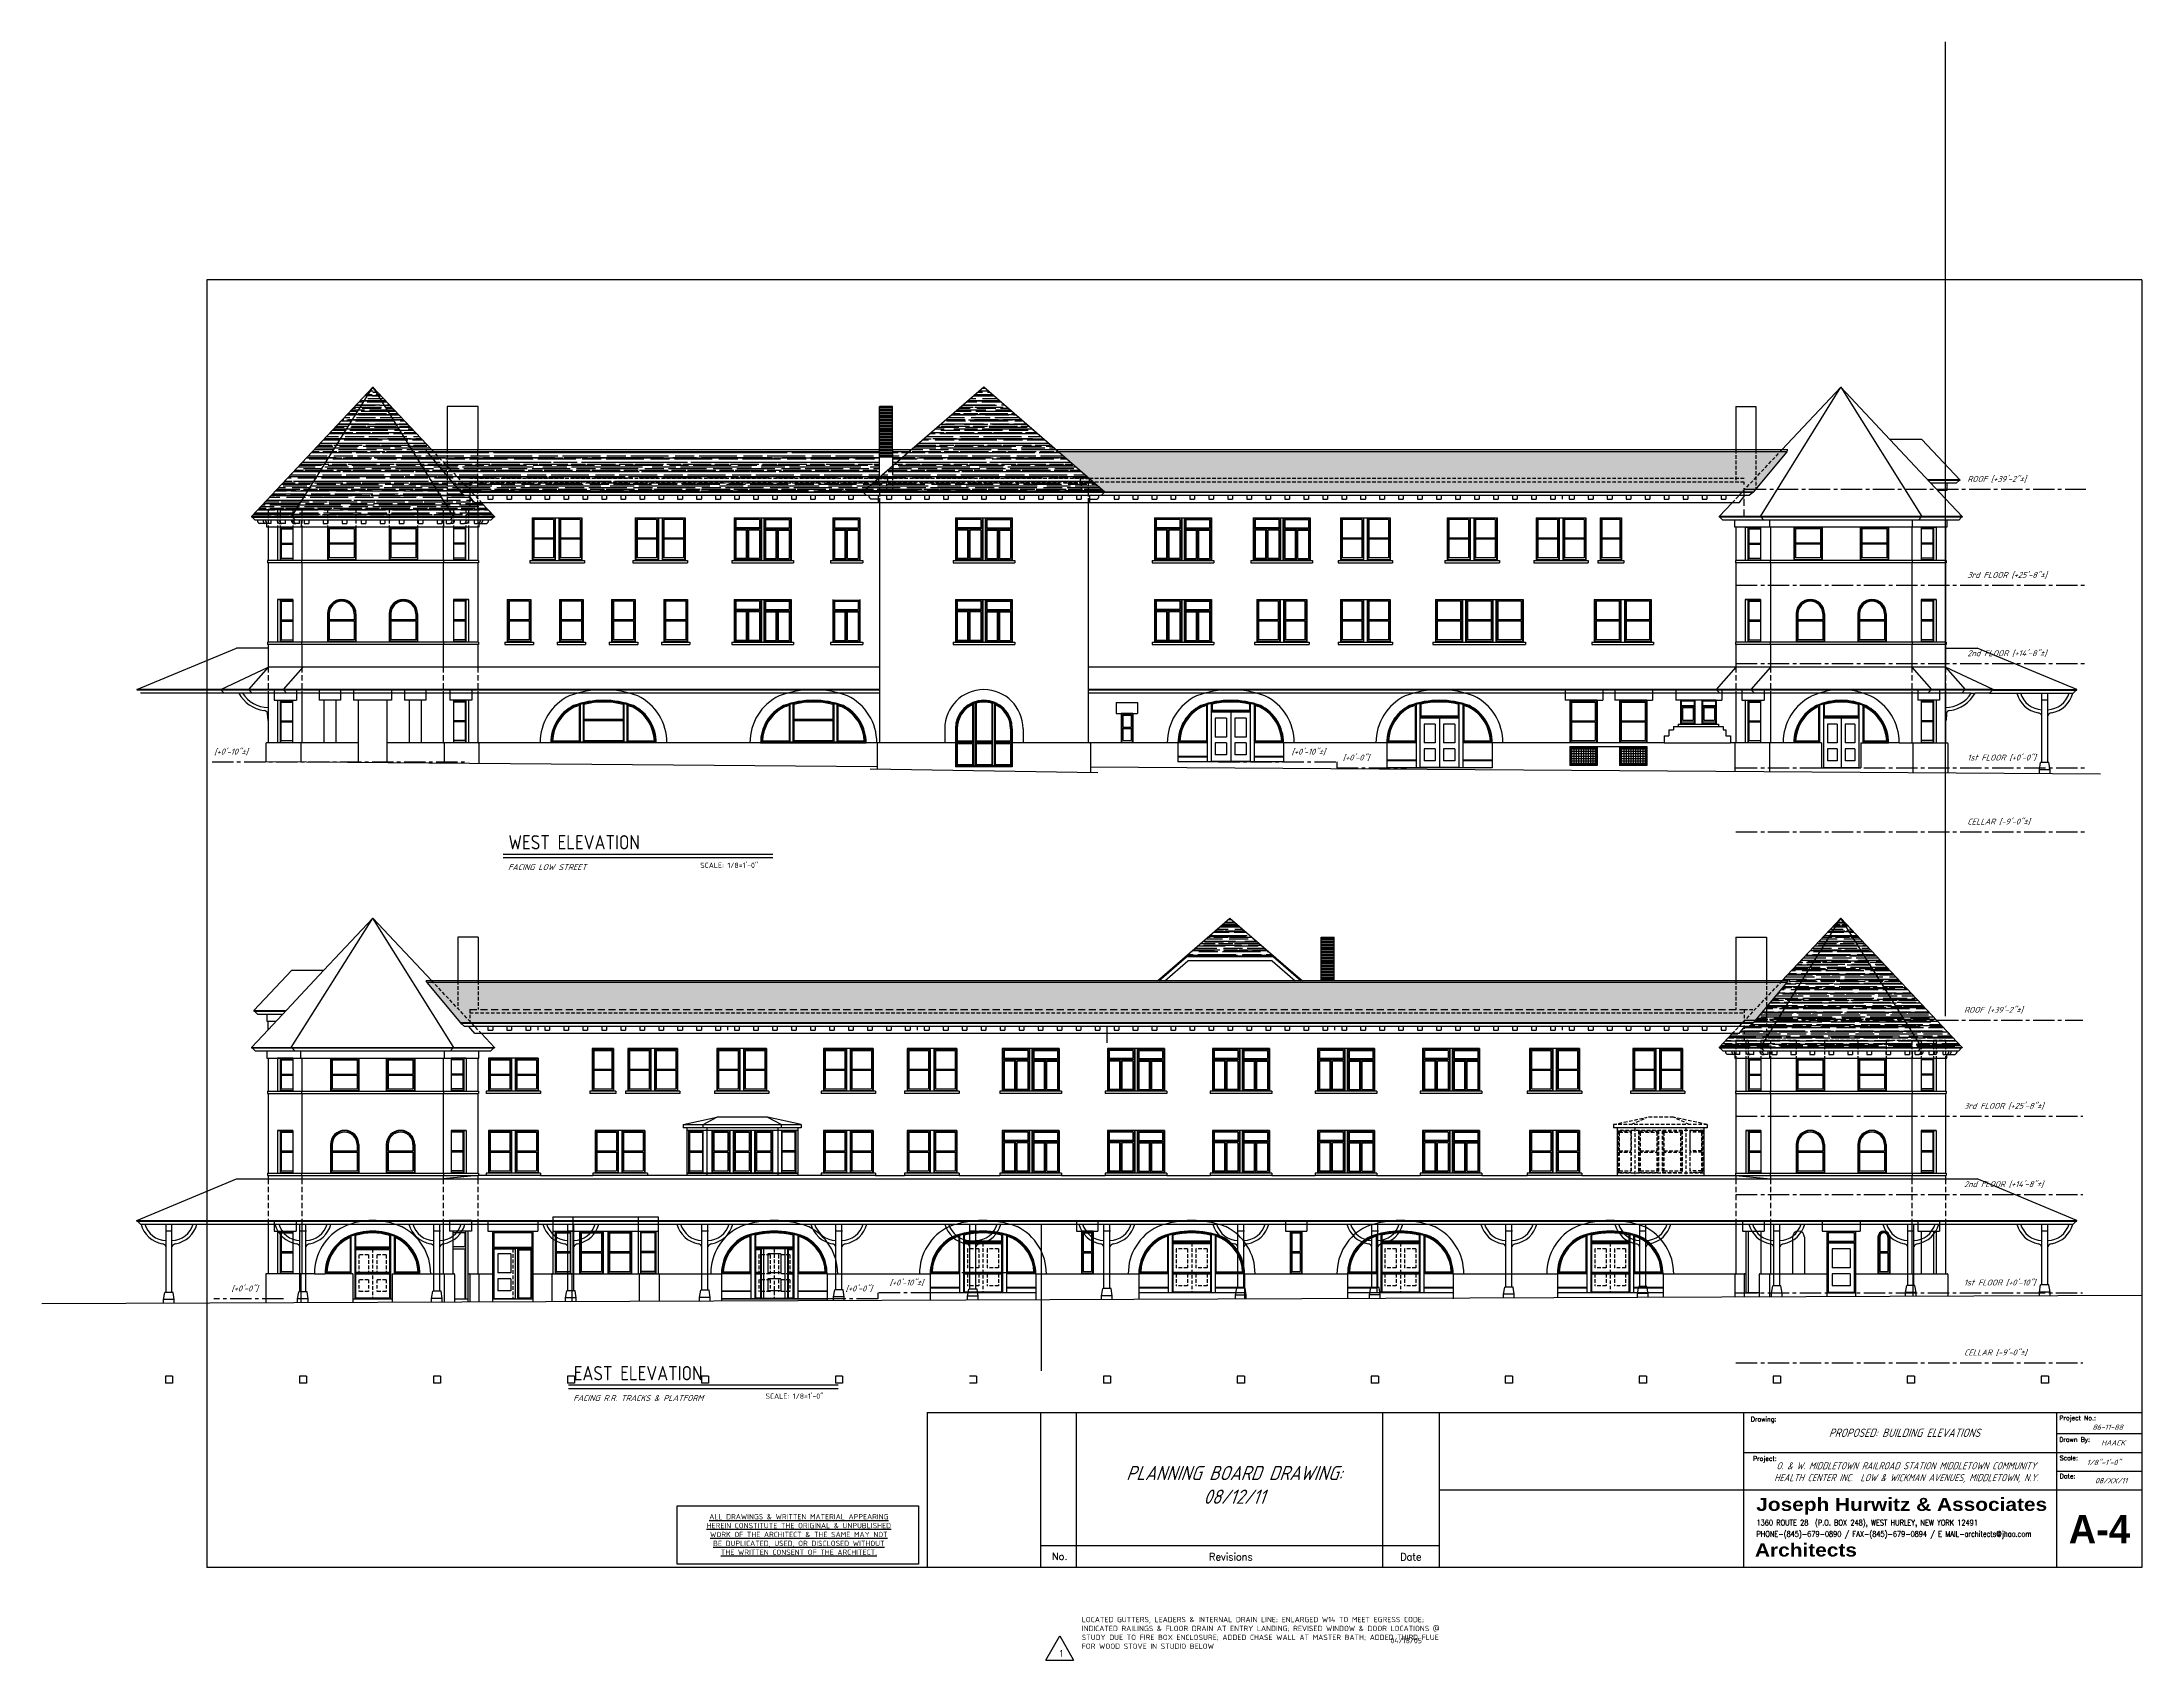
# Model space of a CAD drawing. Extents: x -19386 to -11860, y 6921 to 9650.
# Drawn here: x -15402 to -11860, y 6921 to 9650 of the extents above; entities that cross this region are included whole.
import ezdxf

# ---------------------------------------------------------------- set-up
doc = ezdxf.new("R2010")
doc.units = 0
doc.header["$LTSCALE"] = 96
doc.header["$MEASUREMENT"] = 0
doc.linetypes.add('CENTER2', pattern=[1.125, 0.75, -0.125, 0.125, -0.125])
doc.linetypes.add('HIDDEN2', pattern=[0.1875, 0.125, -0.0625])
doc.layers.get('0').update_dxf_attribs({"linetype": 'CONTINUOUS'})
for name, color, linetype in [('A-ANNO-NOTE', 1, 'CONTINUOUS'), ('A-ANNO-TEXT-02', 1, 'CONTINUOUS'), ('A-ANNO-TTLB', 1, 'CONTINUOUS'), ('A-BLDG-ELEV', 1, 'CONTINUOUS'), ('A-CNPY-CLMN', 254, 'CONTINUOUS'), ('A-EXST-CNST-HIDN', 252, 'HIDDEN2'), ('A-FLOR-ELEV', 3, 'CENTER2'), ('A-FLOR-IDEN', 1, 'CONTINUOUS'), ('A-ROOF-PATT', 253, 'CONTINUOUS'), ('A-WALL-EXST', 1, 'CONTINUOUS'), ('A-WALL-HATCH', 252, 'CONTINUOUS'), ('A-WALL-PATT', 252, 'CONTINUOUS'), ('SITE-GRAD', 4, 'CONTINUOUS'), ('TEXT', 1, 'CONTINUOUS')]:
    doc.layers.add(name, color=color, linetype=linetype)
doc.layers.add('A-ANNO-NPLT', color=6, linetype='CONTINUOUS', plot=False)
doc.layers.add('A-DEMO', color=252, linetype='HIDDEN2', plot=False)
doc.styles.add('Arial Black', font='', dxfattribs={"height": 12})
doc.styles.add('DIMENSIONS', font='architxt.shx', dxfattribs={"height": 9})
doc.styles.add('NOTES', font='architxt.shx', dxfattribs={"height": 9})
doc.styles.add('OFFICE', font='architxt.shx', dxfattribs={"height": 12})
doc.styles.add('ROMANS', font='romans.shx')
doc.styles.get("Standard").update_dxf_attribs({"font": 'architxt.shx', "height": 24})
doc.styles.add('STYLE2', font='romab___.ttf', dxfattribs={"height": 36})
doc.styles.get('Arial Black').set_extended_font_data('Arial Black')
pattern_1 = [(0, (-21421.093, 14573.471), (17.6, 8), [120, -16, 40, -8]), (0, (-21410.453, 14577.471), (-8, 10.64), [24, -2.64, 48, -6]), (0, (-21417.093, 14580.271), (41.6, 5.36), [64, -11.2, 32, -8])]
pattern_2 = [(180, (-21421.0928, 14573.4708), (-4e-16, -2.5), [])]

# ---------------------------------------------------------------- blocks, each defined once
blk = doc.blocks.new('CANOPY COLUMNS')
at = {"layer": 'A-CNPY-CLMN'}
for p, q in [((6228.2, -7032.7), (6228.2, -6917.3)), ((6238.2, -6929.3), (6228.2, -6929.3)), ((6238.2, -7032.7), (6238.2, -6917.3)), ((6454.2, -7031.7), (6454.2, -6917.3)), ((6464.2, -6929.3), (6454.2, -6929.3)), ((6464.2, -7031.7), (6464.2, -6917.3)), ((6680.2, -7030.8), (6680.2, -6917.3)), ((6690.2, -6929.3), (6680.2, -6929.3)), ((6690.2, -7030.8), (6690.2, -6917.3)), ((6906.2, -7029.9), (6906.2, -6917.3)), ((6916.2, -6929.3), (6906.2, -6929.3)), ((6916.2, -7029.9), (6916.2, -6917.3)), ((7132.2, -7029), (7132.2, -6917.3)), ((7142.2, -6929.3), (7132.2, -6929.3)), ((7142.2, -7029), (7142.2, -6917.3)), ((7358.2, -7028.1), (7358.2, -6917.3)), ((7368.2, -6929.3), (7358.2, -6929.3)), ((7368.2, -7028.1), (7368.2, -6917.3)), ((7584.2, -7027.2), (7584.2, -6917.3)), ((7594.2, -6929.3), (7584.2, -6929.3)), ((7594.2, -7027.2), (7594.2, -6917.3)), ((7810.2, -7026.3), (7810.2, -6917.3)), ((7820.2, -6929.3), (7810.2, -6929.3)), ((7820.2, -7026.3), (7820.2, -6917.3)), ((8036.2, -7025.4), (8036.2, -6917.3)), ((8046.2, -6929.3), (8036.2, -6929.3)), ((8046.2, -7025.4), (8046.2, -6917.3)), ((8262.2, -7024.5), (8262.2, -6917.3)), ((8272.2, -6929.3), (8262.2, -6929.3)), ((8272.2, -7024.5), (8272.2, -6917.3)), ((8488.2, -7023.6), (8488.2, -6917.3)), ((8498.2, -6929.3), (8488.2, -6929.3)), ((8498.2, -7023.6), (8498.2, -6917.3)), ((8714.2, -7022.7), (8714.2, -6917.3)), ((8724.2, -6929.3), (8714.2, -6929.3)), ((8724.2, -7022.7), (8724.2, -6917.3)), ((8940.2, -7021.8), (8940.2, -6917.3)), ((8950.2, -6929.3), (8940.2, -6929.3)), ((8950.2, -7021.8), (8950.2, -6917.3)), ((9166.2, -7020.9), (9166.2, -6917.3)), ((9176.2, -6929.3), (9166.2, -6929.3)), ((9176.2, -7020.9), (9176.2, -6917.3)), ((9392.2, -7020), (9392.2, -6917.3)), ((9402.2, -6929.3), (9392.2, -6929.3)), ((9402.2, -7020), (9402.2, -6917.3)), ((6224.2, -7044.7), (6226.2, -7032.7)), ((6224.2, -7050.7), (6224.2, -7044.7)), ((6242.2, -7044.7), (6224.2, -7044.7)), ((6240.2, -7032.7), (6226.2, -7032.7)), ((6242.2, -7044.7), (6240.2, -7032.7)), ((6242.2, -7050.6), (6242.2, -7044.7)), ((6450.2, -7043.7), (6452.2, -7031.7)), ((6450.2, -7049.8), (6450.2, -7043.7)), ((6468.2, -7043.7), (6450.2, -7043.7)), ((6466.2, -7031.7), (6452.2, -7031.7)), ((6468.2, -7043.7), (6466.2, -7031.7)), ((6468.2, -7049.7), (6468.2, -7043.7)), ((6676.2, -7042.8), (6678.2, -7030.8)), ((6676.2, -7048.9), (6676.2, -7042.8)), ((6694.2, -7042.8), (6676.2, -7042.8)), ((6692.2, -7030.8), (6678.2, -7030.8)), ((6694.2, -7042.8), (6692.2, -7030.8)), ((6694.2, -7048.8), (6694.2, -7042.8)), ((6902.2, -7041.9), (6904.2, -7029.9)), ((6902.2, -7048), (6902.2, -7041.9)), ((6920.2, -7041.9), (6902.2, -7041.9)), ((6918.2, -7029.9), (6904.2, -7029.9)), ((6920.2, -7041.9), (6918.2, -7029.9)), ((6920.2, -7047.9), (6920.2, -7041.9)), ((7128.2, -7041), (7130.2, -7029)), ((7128.2, -7047.1), (7128.2, -7041)), ((7146.2, -7041), (7128.2, -7041)), ((7144.2, -7029), (7130.2, -7029)), ((7146.2, -7041), (7144.2, -7029)), ((7146.2, -7047), (7146.2, -7041)), ((7354.2, -7040.1), (7356.2, -7028.1)), ((7354.2, -7046.2), (7354.2, -7040.1)), ((7372.2, -7040.1), (7354.2, -7040.1)), ((7370.2, -7028.1), (7356.2, -7028.1)), ((7372.2, -7040.1), (7370.2, -7028.1)), ((7372.2, -7046.1), (7372.2, -7040.1)), ((7580.2, -7039.2), (7582.2, -7027.2)), ((7580.2, -7045.3), (7580.2, -7039.2)), ((7598.2, -7039.2), (7580.2, -7039.2)), ((7596.2, -7027.2), (7582.2, -7027.2)), ((7598.2, -7039.2), (7596.2, -7027.2)), ((7598.2, -7045.2), (7598.2, -7039.2)), ((7806.2, -7038.3), (7808.2, -7026.3)), ((7806.2, -7044.4), (7806.2, -7038.3)), ((7824.2, -7038.3), (7806.2, -7038.3)), ((7822.2, -7026.3), (7808.2, -7026.3)), ((7824.2, -7038.3), (7822.2, -7026.3)), ((7824.2, -7044.3), (7824.2, -7038.3)), ((8032.2, -7037.4), (8034.2, -7025.4)), ((8032.2, -7043.5), (8032.2, -7037.4)), ((8050.2, -7037.4), (8032.2, -7037.4)), ((8048.2, -7025.4), (8034.2, -7025.4)), ((8050.2, -7037.4), (8048.2, -7025.4)), ((8050.2, -7043.4), (8050.2, -7037.4)), ((8258.2, -7036.5), (8260.2, -7024.5)), ((8258.2, -7042.6), (8258.2, -7036.5)), ((8276.2, -7036.5), (8258.2, -7036.5)), ((8274.2, -7024.5), (8260.2, -7024.5)), ((8276.2, -7036.5), (8274.2, -7024.5)), ((8276.2, -7042.5), (8276.2, -7036.5)), ((8484.2, -7035.6), (8486.2, -7023.6)), ((8484.2, -7041.7), (8484.2, -7035.6)), ((8502.2, -7035.6), (8484.2, -7035.6)), ((8500.2, -7023.6), (8486.2, -7023.6)), ((8502.2, -7035.6), (8500.2, -7023.6)), ((8502.2, -7041.6), (8502.2, -7035.6)), ((8710.2, -7034.7), (8712.2, -7022.7)), ((8710.2, -7040.8), (8710.2, -7034.7)), ((8728.2, -7034.7), (8710.2, -7034.7)), ((8726.2, -7022.7), (8712.2, -7022.7)), ((8728.2, -7034.7), (8726.2, -7022.7)), ((8728.2, -7040.7), (8728.2, -7034.7)), ((8936.2, -7033.8), (8938.2, -7021.8)), ((8936.2, -7039.9), (8936.2, -7033.8)), ((8954.2, -7033.8), (8936.2, -7033.8)), ((8952.2, -7021.8), (8938.2, -7021.8)), ((8954.2, -7033.8), (8952.2, -7021.8)), ((8954.2, -7039.8), (8954.2, -7033.8)), ((9162.2, -7032.9), (9164.2, -7020.9)), ((9162.2, -7039), (9162.2, -7032.9)), ((9180.2, -7032.9), (9162.2, -7032.9)), ((9178.2, -7020.9), (9164.2, -7020.9)), ((9180.2, -7032.9), (9178.2, -7020.9)), ((9180.2, -7038.9), (9180.2, -7032.9)), ((9388.2, -7032), (9390.2, -7020)), ((9388.2, -7038.1), (9388.2, -7032)), ((9406.2, -7032), (9388.2, -7032)), ((9404.2, -7020), (9390.2, -7020)), ((9406.2, -7032), (9404.2, -7020)), ((9406.2, -7038), (9406.2, -7032))]:
    blk.add_line(p, q, dxfattribs=at)
for centre, radius, start, end in [((6229.9, -6906), 45.3, 194.4438, 259.8395), ((6229.9, -6906), 39.3, 196.7062, 267.5438), ((6236.5, -6906), 39.3, 272.4562, 343.2938), ((6236.5, -6906), 45.3, 280.1605, 345.5562), ((6455.9, -6906), 45.3, 194.4438, 259.8395), ((6455.9, -6906), 39.3, 196.7062, 267.5438), ((6462.5, -6906), 39.3, 272.4562, 343.2938), ((6462.5, -6906), 45.3, 280.1605, 345.5562), ((6681.9, -6906), 45.3, 194.4438, 259.8395), ((6681.9, -6906), 39.3, 196.7062, 267.5438), ((6688.5, -6906), 39.3, 272.4562, 343.2938), ((6688.5, -6906), 45.3, 280.1605, 345.5562), ((6907.9, -6906), 45.3, 194.4438, 259.8395), ((6907.9, -6906), 39.3, 196.7062, 267.5438), ((6914.5, -6906), 39.3, 272.4562, 343.2938), ((6914.5, -6906), 45.3, 280.1605, 345.5562), ((7133.9, -6906), 45.3, 194.4438, 259.8395), ((7133.9, -6906), 39.3, 196.7062, 267.5438), ((7140.5, -6906), 39.3, 272.4562, 343.2938), ((7140.5, -6906), 45.3, 280.1605, 345.5562), ((7359.9, -6906), 45.3, 194.4438, 259.8395), ((7359.9, -6906), 39.3, 196.7062, 267.5438), ((7366.5, -6906), 39.3, 272.4562, 343.2938), ((7366.5, -6906), 45.3, 280.1605, 345.5562), ((7585.9, -6906), 45.3, 194.4438, 259.8395), ((7585.9, -6906), 39.3, 196.7062, 267.5438), ((7592.5, -6906), 39.3, 272.4562, 343.2938), ((7592.5, -6906), 45.3, 280.1605, 345.5562), ((7811.9, -6906), 45.3, 194.4438, 259.8395), ((7811.9, -6906), 39.3, 196.7062, 267.5438), ((7818.5, -6906), 39.3, 272.4562, 343.2938), ((7818.5, -6906), 45.3, 280.1605, 345.5562), ((8037.9, -6906), 45.3, 194.4438, 259.8395), ((8037.9, -6906), 39.3, 196.7062, 267.5438), ((8044.5, -6906), 39.3, 272.4562, 343.2938), ((8044.5, -6906), 45.3, 280.1605, 345.5562), ((8263.9, -6906), 45.3, 194.4438, 259.8395), ((8263.9, -6906), 39.3, 196.7062, 267.5438), ((8270.5, -6906), 39.3, 272.4562, 343.2938), ((8270.5, -6906), 45.3, 280.1605, 345.5562), ((8489.9, -6906), 45.3, 194.4438, 259.8395), ((8489.9, -6906), 39.3, 196.7062, 267.5438), ((8496.5, -6906), 39.3, 272.4562, 343.2938), ((8496.5, -6906), 45.3, 280.1605, 345.5562), ((8715.9, -6906), 45.3, 194.4438, 259.8395), ((8715.9, -6906), 39.3, 196.7062, 267.5438), ((8722.5, -6906), 39.3, 272.4562, 343.2938), ((8722.5, -6906), 45.3, 280.1605, 345.5562), ((8941.9, -6906), 45.3, 194.4438, 259.8395), ((8941.9, -6906), 39.3, 196.7062, 267.5438), ((8948.5, -6906), 39.3, 272.4562, 343.2938), ((8948.5, -6906), 45.3, 280.1605, 345.5562), ((9167.9, -6906), 45.3, 194.4438, 259.8395), ((9167.9, -6906), 39.3, 196.7062, 267.5438), ((9174.5, -6906), 39.3, 272.4562, 343.2938), ((9174.5, -6906), 45.3, 280.1605, 345.5562), ((9393.9, -6906), 45.3, 194.4438, 259.8395), ((9393.9, -6906), 39.3, 196.7062, 267.5438), ((9400.5, -6906), 39.3, 272.4562, 343.2938), ((9400.5, -6906), 45.3, 280.1605, 345.5562), ((6220.8, -6958.7), 8.17, 24.7493, 82.2105), ((6245.6, -6958.7), 8.17, 97.7895, 155.2507), ((6446.8, -6958.7), 8.17, 24.7493, 82.2105), ((6471.6, -6958.7), 8.17, 97.7895, 155.2507), ((6672.8, -6958.7), 8.17, 24.7493, 82.2105), ((6697.6, -6958.7), 8.17, 97.7895, 155.2507), ((6898.8, -6958.7), 8.17, 24.7493, 82.2105), ((6923.6, -6958.7), 8.17, 97.7895, 155.2507), ((7124.8, -6958.7), 8.17, 24.7493, 82.2105), ((7149.6, -6958.7), 8.17, 97.7895, 155.2507), ((7350.8, -6958.7), 8.17, 24.7493, 82.2105), ((7375.6, -6958.7), 8.17, 97.7895, 155.2507), ((7576.8, -6958.7), 8.17, 24.7493, 82.2105), ((7601.6, -6958.7), 8.17, 97.7895, 155.2507), ((7802.8, -6958.7), 8.17, 24.7493, 82.2105), ((7827.6, -6958.7), 8.17, 97.7895, 155.2507), ((8028.8, -6958.7), 8.17, 24.7493, 82.2105), ((8053.6, -6958.7), 8.17, 97.7895, 155.2507), ((8254.8, -6958.7), 8.17, 24.7493, 82.2105), ((8279.6, -6958.7), 8.17, 97.7895, 155.2507), ((8480.8, -6958.7), 8.17, 24.7493, 82.2105), ((8505.6, -6958.7), 8.17, 97.7895, 155.2507), ((8706.8, -6958.7), 8.17, 24.7493, 82.2105), ((8731.6, -6958.7), 8.17, 97.7895, 155.2507), ((8932.8, -6958.7), 8.17, 24.7493, 82.2105), ((8957.6, -6958.7), 8.17, 97.7895, 155.2507), ((9158.8, -6958.7), 8.17, 24.7493, 82.2105), ((9183.6, -6958.7), 8.17, 97.7895, 155.2507), ((9384.8, -6958.7), 8.17, 24.7493, 82.2105), ((9409.6, -6958.7), 8.17, 97.7895, 155.2507)]:
    blk.add_arc(centre, radius, start, end, dxfattribs=at)

msp = doc.modelspace()

# ---------------------------------------------------------------- hatches: boundary and pattern name
at = {"layer": 'A-ROOF-PATT'}
h = msp.add_hatch(dxfattribs=at)
h.set_pattern_fill('AR-RROOF', color=252, scale=8, style=0)
h.set_pattern_definition(pattern_1)
h.paths.add_polyline_path([(-14843.8, 9067.7), (-15048.6, 8849.7), (-14980.6, 8849.7)])
h.paths.add_polyline_path([(-14682.3, 8885), (-14689.5, 8885), (-14695.3, 8890), (-14696.1, 8891), (-14752.9, 8959), (-14754.3, 8962), (-14744.4, 8962), (-14843.8, 9067.7), (-14708.3, 8849.7), (-14639, 8849.7), (-14660.8, 8873), (-14672.2, 8873)])
h = msp.add_hatch(dxfattribs=at)
h.set_pattern_fill('AR-RROOF', color=256, scale=8, style=0)
h.set_pattern_definition(pattern_1)
h.paths.add_polyline_path([(-14843.8, 9067.7), (-14980.6, 8849.7), (-14708.3, 8849.7)])
h = msp.add_hatch(dxfattribs=at)
h.set_pattern_fill('AR-RROOF', color=256, scale=8, style=0)
h.set_pattern_definition(pattern_1)
h.paths.add_polyline_path([(-13813.4, 9067.7), (-13967.4, 8934.9), (-13989.4, 8915.6), (-14017.4, 8891), (-13609.4, 8891)])
h = msp.add_hatch(dxfattribs=at)
h.set_pattern_fill('AR-RROOF', color=252, scale=8, style=0)
h.set_pattern_definition(pattern_1)
h.paths.add_polyline_path([(-13989.4, 8959), (-14752.9, 8959), (-14696.1, 8891), (-14017.4, 8891), (-13989.4, 8915.6)])
h.paths.add_polyline_path([(-13939.5, 8959), (-13967.4, 8959), (-13967.4, 8934.9)])
h = msp.add_hatch(dxfattribs=at)
h.set_pattern_fill('AR-RROOF', color=252, scale=8, style=0)
h.set_pattern_definition(pattern_1)
h.paths.add_polyline_path([(-13687.9, 8959), (-13609.4, 8891), (-12515.7, 8891), (-12458.9, 8959)])
h = msp.add_hatch(dxfattribs=at)
h.set_pattern_fill('AR-RROOF', color=251, scale=8, style=0)
h.set_pattern_definition(pattern_1)
h.paths.add_polyline_path([(-13397.3, 8171.2), (-13398.5, 8170.2), (-13399.6, 8171.2), (-13472.3, 8108.2), (-13324.3, 8108.2)])
h = msp.add_hatch(dxfattribs=at)
h.set_pattern_fill('AR-RROOF', color=252, scale=8, style=0)
h.set_pattern_definition(pattern_1)
h.paths.add_polyline_path([(-12368.1, 8172.2), (-12260.3, 8000.2), (-12206.4, 8000.2)])
h.paths.add_polyline_path([(-12206.4, 8000.2), (-12260.3, 8000.2), (-12231.4, 7954.2), (-12163.2, 7954.2)])
h.paths.add_polyline_path([(-12474.9, 8000.2), (-12511.8, 8000.2), (-12515.7, 7995.4), (-12516.2, 7994.4), (-12516.6, 7994.4), (-12522.4, 7989.4), (-12529.6, 7989.4), (-12539.6, 7977.4), (-12551.1, 7977.4), (-12572.9, 7954.2), (-12503.5, 7954.2)])
h.paths.add_polyline_path([(-12368.1, 8172.2), (-12467.4, 8066.4), (-12457.6, 8066.4), (-12458.9, 8063.4), (-12511.8, 8000.2), (-12474.9, 8000.2)])
h = msp.add_hatch(dxfattribs=at)
h.set_pattern_fill('AR-RROOF', color=256, scale=8, style=0)
h.set_pattern_definition(pattern_1)
h.paths.add_polyline_path([(-12368.1, 8172.2), (-12474.9, 8000.2), (-12260.3, 8000.2)])
h.paths.add_polyline_path([(-12260.3, 8000.2), (-12474.9, 8000.2), (-12503.5, 7954.2), (-12231.4, 7954.2)])
h = msp.add_hatch(dxfattribs=at)
h.set_pattern_fill('AR-RROOF', color=256, scale=8, style=0)
h.set_pattern_definition(pattern_1)
h.paths.add_polyline_path([(-12458.9, 8063.4), (-14752.9, 8063.4), (-14696.1, 7995.4), (-12515.7, 7995.4)])
at = {"layer": 'A-WALL-PATT'}
h = msp.add_hatch(dxfattribs=at)
h.set_pattern_fill('ANSI31', color=252, scale=20, angle=135, style=0)
h.set_pattern_definition(pattern_2)
h.paths.add_polyline_path([(-13967.4, 9035.4), (-13989.4, 9035.4), (-13989.4, 8962), (-13989.4, 8950.5), (-13967.4, 8950.5), (-13967.4, 8962)])
h = msp.add_hatch(dxfattribs=at)
h.set_pattern_fill('ANSI31', color=251, scale=20, angle=135, style=0)
h.set_pattern_definition(pattern_2)
h.paths.add_polyline_path([(-13222.5, 8139.9), (-13244.5, 8139.9), (-13244.5, 8066.4), (-13222.5, 8066.4)])

# ---------------------------------------------------------------- linework, layer by layer
at = {"color": 2}
for p, q in [((-14330.9, 7181), (-13923.9, 7181)), ((-14330.9, 7082.3), (-14330.9, 7181)), ((-13923.9, 7181), (-13923.9, 7082.3)), ((-13923.9, 7082.3), (-14330.9, 7082.3))]:
    msp.add_line(p, q, dxfattribs=at)
at = {"layer": 'A-ANNO-NOTE'}
for p, q in [((-13708.9, 6920.7), (-13685.5, 6961.4)), ((-13685.5, 6961.4), (-13662, 6920.7)), ((-13708.9, 6920.7), (-13662, 6920.7))]:
    msp.add_line(p, q, dxfattribs=at)
at = {"layer": 'A-ANNO-NPLT'}
for p, q in [((-12191.2, 8006.6), (-12191.2, 9650.2)), ((-12516.6, 8890), (-12515.7, 8891)), ((-12837.9, 8885), (-12837.9, 8879)), ((-12773.9, 8847.7), (-12737.9, 8847.7)), ((-12447.4, 8831.7), (-12447.4, 8775.7)), ((-12399.4, 8831.7), (-12399.4, 8775.7)), ((-14979.2, 8709.7), (-15004.7, 8709.7)), ((-15004.7, 8709.7), (-15004.7, 8637.7)), ((-14979.2, 8709.7), (-14979.2, 8637.7)), ((-14920.5, 8685.7), (-14920.5, 8637.7)), ((-14872.5, 8685.7), (-14872.5, 8637.7)), ((-14816.5, 8685.7), (-14816.5, 8637.7)), ((-14768.5, 8685.7), (-14768.5, 8637.7)), ((-14682.7, 8709.7), (-14708.2, 8709.7)), ((-14708.2, 8709.7), (-14708.2, 8637.7)), ((-14682.7, 8709.7), (-14682.7, 8637.7)), ((-14682.7, 8709.7), (-14681.9, 8709.7)), ((-14565.9, 7989.4), (-14565.9, 7983.4)), ((-14245.9, 7989.4), (-14245.9, 7983.4)), ((-13925.9, 7989.4), (-13925.9, 7983.4)), ((-13605.9, 7989.4), (-13605.9, 7961.8)), ((-13605.9, 7989.4), (-13605.9, 7983.4)), ((-13221.9, 7989.4), (-13221.9, 7983.4)), ((-12837.9, 7989.4), (-12837.9, 7983.4)), ((-14821.3, 7936.2), (-14821.3, 7880.2)), ((-14773.3, 7936.2), (-14773.3, 7880.2)), ((-12528.3, 7814.2), (-12502.8, 7814.2)), ((-12528.3, 7814.2), (-12528.3, 7742.2)), ((-12502.8, 7814.2), (-12502.8, 7742.2)), ((-12232.6, 7814.2), (-12207.2, 7814.2)), ((-12232.6, 7814.2), (-12232.6, 7742.2)), ((-12207.2, 7814.2), (-12207.2, 7742.2)), ((-12443.4, 7790.2), (-12443.4, 7742.2)), ((-12395.4, 7790.2), (-12395.4, 7742.2)), ((-12339.4, 7790.2), (-12339.4, 7742.2)), ((-12291.4, 7790.2), (-12291.4, 7742.2)), ((-14127.3, 7742.2), (-14314.6, 7742.2)), ((-13716.6, 7656.2), (-13716.6, 7408.8)), ((-14955.9, 7644.2), (-14967.9, 7644.2)), ((-14729.9, 7644.2), (-14741.9, 7644.2)), ((-14503.9, 7644.2), (-14515.9, 7644.2)), ((-14277.9, 7644.2), (-14289.9, 7644.2)), ((-14051.9, 7644.2), (-14063.9, 7644.2)), ((-13825.9, 7644.2), (-13837.9, 7644.2)), ((-13599.9, 7644.2), (-13611.9, 7644.2)), ((-13373.9, 7644.2), (-13385.9, 7644.2)), ((-13296.9, 7644.1), (-13296.9, 7572.2)), ((-13276.9, 7644.1), (-13276.9, 7572.2)), ((-13147.9, 7644.2), (-13159.9, 7644.2)), ((-12921.9, 7644.2), (-12933.9, 7644.2)), ((-13775.4, 7573.7), (-13850.3, 7573.7)), ((-15181.9, 7399.5), (-15193.9, 7399.5)), ((-15193.9, 7399.5), (-15193.9, 7387.5)), ((-15181.9, 7387.5), (-15193.9, 7387.5)), ((-15181.9, 7399.5), (-15181.9, 7387.5)), ((-14955.9, 7399.5), (-14967.9, 7399.5)), ((-14967.9, 7399.5), (-14967.9, 7387.5)), ((-14955.9, 7387.5), (-14967.9, 7387.5)), ((-14955.9, 7399.5), (-14955.9, 7387.5)), ((-14729.9, 7399.5), (-14741.9, 7399.5)), ((-14741.9, 7399.5), (-14741.9, 7387.5)), ((-14729.9, 7387.5), (-14741.9, 7387.5)), ((-14729.9, 7399.5), (-14729.9, 7387.5)), ((-14503.9, 7399.5), (-14515.9, 7399.5)), ((-14515.9, 7399.5), (-14515.9, 7387.5)), ((-14503.9, 7387.5), (-14515.9, 7387.5)), ((-14503.9, 7399.5), (-14503.9, 7387.5)), ((-14277.9, 7399.5), (-14289.9, 7399.5)), ((-14289.9, 7399.5), (-14289.9, 7387.5)), ((-14277.9, 7387.5), (-14289.9, 7387.5)), ((-14277.9, 7399.5), (-14277.9, 7387.5)), ((-14051.9, 7399.5), (-14063.9, 7399.5)), ((-14063.9, 7399.5), (-14063.9, 7387.5)), ((-14051.9, 7387.5), (-14063.9, 7387.5)), ((-14051.9, 7399.5), (-14051.9, 7387.5)), ((-13825.9, 7399.5), (-13837.9, 7399.5)), ((-13825.9, 7387.5), (-13837.9, 7387.5)), ((-13825.9, 7399.5), (-13825.9, 7387.5)), ((-13599.9, 7399.5), (-13611.9, 7399.5)), ((-13611.9, 7399.5), (-13611.9, 7387.5)), ((-13599.9, 7387.5), (-13611.9, 7387.5)), ((-13599.9, 7399.5), (-13599.9, 7387.5)), ((-13373.9, 7399.5), (-13385.9, 7399.5)), ((-13385.9, 7399.5), (-13385.9, 7387.5)), ((-13373.9, 7387.5), (-13385.9, 7387.5)), ((-13373.9, 7399.5), (-13373.9, 7387.5)), ((-13147.9, 7399.5), (-13159.9, 7399.5)), ((-13159.9, 7399.5), (-13159.9, 7387.5)), ((-13147.9, 7387.5), (-13159.9, 7387.5)), ((-13147.9, 7399.5), (-13147.9, 7387.5)), ((-12921.9, 7399.5), (-12933.9, 7399.5)), ((-12933.9, 7399.5), (-12933.9, 7387.5)), ((-12921.9, 7387.5), (-12933.9, 7387.5)), ((-12921.9, 7399.5), (-12921.9, 7387.5)), ((-12695.9, 7399.5), (-12707.9, 7399.5)), ((-12707.9, 7399.5), (-12707.9, 7387.5)), ((-12695.9, 7387.5), (-12707.9, 7387.5)), ((-12695.9, 7399.5), (-12695.9, 7387.5)), ((-12469.9, 7399.5), (-12481.9, 7399.5)), ((-12481.9, 7399.5), (-12481.9, 7387.5)), ((-12469.9, 7387.5), (-12481.9, 7387.5)), ((-12469.9, 7399.5), (-12469.9, 7387.5)), ((-12243.9, 7399.5), (-12255.9, 7399.5)), ((-12255.9, 7399.5), (-12255.9, 7387.5)), ((-12243.9, 7387.5), (-12255.9, 7387.5)), ((-12243.9, 7399.5), (-12243.9, 7387.5)), ((-12017.9, 7399.5), (-12029.9, 7399.5)), ((-12029.9, 7399.5), (-12029.9, 7387.5)), ((-12017.9, 7387.5), (-12029.9, 7387.5)), ((-12017.9, 7399.5), (-12017.9, 7387.5))]:
    msp.add_line(p, q, dxfattribs=at)
for centre in [(-14896.5, 8685.7), (-14792.5, 8685.7), (-12419.4, 7790.2), (-12315.4, 7790.2)]:
    msp.add_arc(centre, 24, 0, 180, dxfattribs=at)
at = {"layer": 'A-ANNO-TEXT-02', "color": 5}
for p, q in [((-14624.1, 8280.4), (-14169.1, 8280.4)), ((-14514, 7384.8), (-14058.9, 7384.8))]:
    msp.add_line(p, q, dxfattribs=at)
at = {"layer": 'A-ANNO-TEXT-02', "color": 1}
for p, q in [((-14624.1, 8274.4), (-14169.1, 8274.4)), ((-14514, 7378.8), (-14058.9, 7378.8))]:
    msp.add_line(p, q, dxfattribs=at)
at = {"layer": 'A-ANNO-TTLB', "color": 5}
for p, q in [((-11860, 9248.9), (-15124, 9248.9)), ((-15124, 9248.9), (-15124, 7076.9)), ((-11860, 9248.9), (-11860, 7076.9)), ((-11860, 7076.9), (-15124, 7076.9))]:
    msp.add_line(p, q, dxfattribs=at)
at = {"layer": 'A-ANNO-TTLB', "color": 2}
for p, q in [((-13909.2, 7338.5), (-13717.2, 7338.5)), ((-13909.2, 7338.5), (-13909.2, 7076.8)), ((-13717.2, 7076.8), (-13717.2, 7338.5)), ((-13657.2, 7076.8), (-13657.2, 7338.5)), ((-13141.2, 7338.5), (-13141.2, 7076.8)), ((-13045.2, 7338.5), (-11860, 7338.5)), ((-13045.2, 7338.5), (-13045.2, 7076.8)), ((-12532.1, 7338.5), (-12532.1, 7076.9)), ((-12003.4, 7076.9), (-12003.4, 7338.5)), ((-12003.4, 7302.7), (-11860, 7302.7)), ((-12532.1, 7271), (-11860, 7271)), ((-12532.1, 7271), (-11860, 7271)), ((-12003.4, 7239.4), (-11860, 7239.4)), ((-13045.2, 7207.7), (-11860, 7207.7)), ((-13045.2, 7113.1), (-13716.7, 7113.1))]:
    msp.add_line(p, q, dxfattribs=at)
at = {"layer": 'A-ANNO-TTLB', "color": 254}
msp.add_line((-13717.2, 7338.5), (-13045.2, 7338.5), dxfattribs=at)
at = {"layer": 'A-BLDG-ELEV'}
for p, q in [((-15048.6, 8849.7), (-14843.8, 9067.7)), ((-14980.6, 8849.7), (-14843.8, 9067.7)), ((-14843.8, 9067.7), (-14744.4, 8962)), ((-14843.8, 9067.7), (-14708.3, 8849.7)), ((-14744.4, 8962), (-14843.8, 9067.7)), ((-14718.6, 9035.4), (-14718.6, 8962)), ((-14666.6, 9035.4), (-14718.6, 9035.4)), ((-14667, 9035.4), (-14667, 8962)), ((-13967.4, 9035.4), (-13989.4, 9035.4)), ((-13989.4, 8962), (-13989.4, 9035.4)), ((-13967.4, 8962), (-13967.4, 9035.4)), ((-12545.2, 9035.4), (-12511.2, 9035.4)), ((-12545.2, 9035.4), (-12545.2, 8962)), ((-12511.2, 9035.4), (-12511.2, 8962)), ((-12503.6, 8849.7), (-12368.1, 9067.7)), ((-12467.4, 8962), (-12368.1, 9067.7)), ((-12467.4, 8962), (-12368.1, 9067.7)), ((-12368.1, 9067.7), (-12285.4, 8979.7)), ((-12368.1, 9067.7), (-12231.2, 8849.7)), ((-14752.9, 8959), (-14754.3, 8962)), ((-14718.6, 8962), (-14754.3, 8962)), ((-13989.4, 8962), (-14667, 8962)), ((-13936, 8962), (-13967.4, 8962)), ((-12545.2, 8962), (-13691.3, 8962)), ((-12457.6, 8962), (-12511.2, 8962)), ((-12458.9, 8959), (-12457.6, 8962)), ((-12231.1, 8979.7), (-12285.4, 8979.7)), ((-12231.1, 8979.7), (-12167.2, 8911.7)), ((-14752.9, 8959), (-14696.1, 8891)), ((-13967.4, 8934.9), (-13989.4, 8915.6)), ((-12458.9, 8959), (-12515.7, 8891)), ((-14017.4, 8891), (-14696.1, 8891)), ((-14696.1, 8891), (-14695.3, 8890)), ((-13609.4, 8891), (-14017.4, 8891)), ((-12515.7, 8891), (-13609.4, 8891)), ((-12167.2, 8911.7), (-12221.5, 8911.7)), ((-12167.2, 8910.7), (-12220.5, 8910.7)), ((-12175.3, 8910.7), (-12220.5, 8910.7)), ((-12173.2, 8905.7), (-12215.8, 8905.7)), ((-12189.2, 8893.7), (-12204.6, 8893.7)), ((-12191.2, 8879.5), (-12191.2, 8893.7)), ((-12189.2, 8905.7), (-12189.2, 8893.7)), ((-12168.2, 8910.7), (-12173.2, 8905.7)), ((-12167.2, 8911.7), (-12167.2, 8910.7)), ((-14695.3, 8890), (-14689.5, 8885)), ((-14011.4, 8885), (-14689.5, 8885)), ((-14672.2, 8873), (-14682.3, 8885)), ((-13991.4, 8873), (-14672.2, 8873)), ((-14660.8, 8873), (-14639, 8849.7)), ((-14649.9, 8885), (-14649.9, 8879)), ((-14649.9, 8879), (-14641.9, 8879)), ((-14641.9, 8885), (-14641.9, 8879)), ((-14617.9, 8885), (-14617.9, 8879)), ((-14617.9, 8879), (-14609.9, 8879)), ((-14609.9, 8885), (-14609.9, 8879)), ((-14585.9, 8885), (-14585.9, 8879)), ((-14585.9, 8879), (-14577.9, 8879)), ((-14577.9, 8885), (-14577.9, 8879)), ((-14553.9, 8885), (-14553.9, 8879)), ((-14553.9, 8879), (-14545.9, 8879)), ((-14545.9, 8885), (-14545.9, 8879)), ((-14521.9, 8885), (-14521.9, 8879)), ((-14521.9, 8879), (-14513.9, 8879)), ((-14513.9, 8885), (-14513.9, 8879)), ((-14489.9, 8885), (-14489.9, 8879)), ((-14489.9, 8879), (-14481.9, 8879)), ((-14481.9, 8885), (-14481.9, 8879)), ((-14457.9, 8885), (-14457.9, 8879)), ((-14457.9, 8879), (-14449.9, 8879)), ((-14449.9, 8885), (-14449.9, 8879)), ((-14425.9, 8885), (-14425.9, 8879)), ((-14425.9, 8879), (-14417.9, 8879)), ((-14417.9, 8885), (-14417.9, 8879)), ((-14393.9, 8885), (-14393.9, 8879)), ((-14393.9, 8879), (-14385.9, 8879)), ((-14385.9, 8885), (-14385.9, 8879)), ((-14361.9, 8885), (-14361.9, 8879)), ((-14361.9, 8879), (-14353.9, 8879)), ((-14353.9, 8885), (-14353.9, 8879)), ((-14329.9, 8885), (-14329.9, 8879)), ((-14329.9, 8879), (-14321.9, 8879)), ((-14321.9, 8885), (-14321.9, 8879)), ((-14297.9, 8885), (-14297.9, 8879)), ((-14297.9, 8879), (-14289.9, 8879)), ((-14289.9, 8885), (-14289.9, 8879)), ((-14265.9, 8885), (-14265.9, 8879)), ((-14265.9, 8879), (-14257.9, 8879)), ((-14257.9, 8885), (-14257.9, 8879)), ((-14233.9, 8885), (-14233.9, 8879)), ((-14233.9, 8879), (-14225.9, 8879)), ((-14225.9, 8885), (-14225.9, 8879)), ((-14201.9, 8885), (-14201.9, 8879)), ((-14201.9, 8879), (-14193.9, 8879)), ((-14193.9, 8885), (-14193.9, 8879)), ((-14169.9, 8885), (-14169.9, 8879)), ((-14169.9, 8879), (-14161.9, 8879)), ((-14161.9, 8885), (-14161.9, 8879)), ((-14137.9, 8885), (-14137.9, 8879)), ((-14137.9, 8879), (-14129.9, 8879)), ((-14129.9, 8885), (-14129.9, 8879)), ((-14105.9, 8885), (-14105.9, 8879)), ((-14105.9, 8879), (-14097.9, 8879)), ((-14097.9, 8885), (-14097.9, 8879)), ((-14073.9, 8885), (-14073.9, 8879)), ((-14073.9, 8879), (-14065.9, 8879)), ((-14065.9, 8885), (-14065.9, 8879)), ((-14041.9, 8885), (-14041.9, 8879)), ((-14041.9, 8879), (-14033.9, 8879)), ((-14033.9, 8885), (-14033.9, 8879)), ((-13991.4, 8879), (-14003.9, 8879)), ((-13635.4, 8885), (-13991.4, 8885)), ((-13637.4, 8873), (-13989.4, 8873)), ((-13977.4, 8885), (-13977.4, 8879)), ((-13977.4, 8879), (-13969.4, 8879)), ((-13969.4, 8885), (-13969.4, 8879)), ((-13945.4, 8885), (-13945.4, 8879)), ((-13945.4, 8879), (-13937.4, 8879)), ((-13937.4, 8885), (-13937.4, 8879)), ((-13913.4, 8885), (-13913.4, 8879)), ((-13913.4, 8879), (-13905.4, 8879)), ((-13905.4, 8885), (-13905.4, 8879)), ((-13881.4, 8885), (-13881.4, 8879)), ((-13881.4, 8879), (-13873.4, 8879)), ((-13873.4, 8885), (-13873.4, 8879)), ((-13849.4, 8885), (-13849.4, 8879)), ((-13849.4, 8879), (-13841.4, 8879)), ((-13841.4, 8885), (-13841.4, 8879)), ((-13817.4, 8885), (-13817.4, 8879)), ((-13817.4, 8879), (-13809.4, 8879)), ((-13809.4, 8885), (-13809.4, 8879)), ((-13785.4, 8885), (-13785.4, 8879)), ((-13785.4, 8879), (-13777.4, 8879)), ((-13777.4, 8885), (-13777.4, 8879)), ((-13753.4, 8885), (-13753.4, 8879)), ((-13753.4, 8879), (-13745.4, 8879)), ((-13745.4, 8885), (-13745.4, 8879)), ((-13721.4, 8885), (-13721.4, 8879)), ((-13721.4, 8879), (-13713.4, 8879)), ((-13713.4, 8885), (-13713.4, 8879)), ((-13689.4, 8885), (-13689.4, 8879)), ((-13689.4, 8879), (-13681.4, 8879)), ((-13681.4, 8885), (-13681.4, 8879)), ((-13657.4, 8885), (-13657.4, 8879)), ((-13657.4, 8879), (-13649.4, 8879)), ((-13649.4, 8885), (-13649.4, 8879)), ((-13635.4, 8879), (-13622.8, 8879)), ((-12539.6, 8873), (-13635.4, 8873)), ((-12522.4, 8885), (-13615.4, 8885)), ((-13593.9, 8885), (-13593.9, 8879)), ((-13593.9, 8879), (-13585.9, 8879)), ((-13585.9, 8885), (-13585.9, 8879)), ((-13561.9, 8885), (-13561.9, 8879)), ((-13561.9, 8879), (-13553.9, 8879)), ((-13553.9, 8885), (-13553.9, 8879)), ((-13529.9, 8885), (-13529.9, 8879)), ((-13529.9, 8879), (-13521.9, 8879)), ((-13521.9, 8885), (-13521.9, 8879)), ((-13497.9, 8885), (-13497.9, 8879)), ((-13497.9, 8879), (-13489.9, 8879)), ((-13489.9, 8885), (-13489.9, 8879)), ((-13465.9, 8885), (-13465.9, 8879)), ((-13465.9, 8879), (-13457.9, 8879)), ((-13457.9, 8885), (-13457.9, 8879)), ((-13433.9, 8885), (-13433.9, 8879)), ((-13433.9, 8879), (-13425.9, 8879)), ((-13425.9, 8885), (-13425.9, 8879)), ((-13401.9, 8885), (-13401.9, 8879)), ((-13401.9, 8879), (-13393.9, 8879)), ((-13393.9, 8885), (-13393.9, 8879)), ((-13369.9, 8885), (-13369.9, 8879)), ((-13369.9, 8879), (-13361.9, 8879)), ((-13361.9, 8885), (-13361.9, 8879)), ((-13337.9, 8885), (-13337.9, 8879)), ((-13337.9, 8879), (-13329.9, 8879)), ((-13329.9, 8885), (-13329.9, 8879)), ((-13305.9, 8885), (-13305.9, 8879)), ((-13305.9, 8879), (-13297.9, 8879)), ((-13297.9, 8885), (-13297.9, 8879)), ((-13273.9, 8885), (-13273.9, 8879)), ((-13273.9, 8879), (-13265.9, 8879)), ((-13265.9, 8885), (-13265.9, 8879)), ((-13241.9, 8885), (-13241.9, 8879)), ((-13241.9, 8879), (-13233.9, 8879)), ((-13233.9, 8885), (-13233.9, 8879)), ((-13209.9, 8885), (-13209.9, 8879)), ((-13209.9, 8879), (-13201.9, 8879)), ((-13201.9, 8885), (-13201.9, 8879)), ((-13177.9, 8885), (-13177.9, 8879)), ((-13177.9, 8879), (-13169.9, 8879)), ((-13169.9, 8885), (-13169.9, 8879)), ((-13145.9, 8885), (-13145.9, 8879)), ((-13145.9, 8879), (-13137.9, 8879)), ((-13137.9, 8885), (-13137.9, 8879)), ((-13113.9, 8885), (-13113.9, 8879)), ((-13113.9, 8879), (-13105.9, 8879)), ((-13105.9, 8885), (-13105.9, 8879)), ((-13081.9, 8885), (-13081.9, 8879)), ((-13081.9, 8879), (-13073.9, 8879)), ((-13073.9, 8885), (-13073.9, 8879)), ((-13049.9, 8885), (-13049.9, 8879)), ((-13049.9, 8879), (-13041.9, 8879)), ((-13041.9, 8885), (-13041.9, 8879)), ((-13017.9, 8885), (-13017.9, 8879)), ((-13017.9, 8879), (-13009.9, 8879)), ((-13009.9, 8885), (-13009.9, 8879)), ((-12985.9, 8885), (-12985.9, 8879)), ((-12985.9, 8879), (-12977.9, 8879)), ((-12977.9, 8885), (-12977.9, 8879)), ((-12953.9, 8885), (-12953.9, 8879)), ((-12953.9, 8879), (-12945.9, 8879)), ((-12945.9, 8885), (-12945.9, 8879)), ((-12921.9, 8885), (-12921.9, 8879)), ((-12921.9, 8879), (-12913.9, 8879)), ((-12913.9, 8885), (-12913.9, 8879)), ((-12889.9, 8885), (-12889.9, 8879)), ((-12889.9, 8879), (-12881.9, 8879)), ((-12881.9, 8885), (-12881.9, 8879)), ((-12857.9, 8885), (-12857.9, 8879)), ((-12857.9, 8879), (-12849.9, 8879)), ((-12849.9, 8885), (-12849.9, 8879)), ((-12825.9, 8885), (-12825.9, 8879)), ((-12825.9, 8879), (-12817.9, 8879)), ((-12817.9, 8885), (-12817.9, 8879)), ((-12793.9, 8885), (-12793.9, 8879)), ((-12793.9, 8879), (-12785.9, 8879)), ((-12785.9, 8885), (-12785.9, 8879)), ((-12761.9, 8885), (-12761.9, 8879)), ((-12761.9, 8879), (-12753.9, 8879)), ((-12753.9, 8885), (-12753.9, 8879)), ((-12729.9, 8885), (-12729.9, 8879)), ((-12729.9, 8879), (-12721.9, 8879)), ((-12721.9, 8885), (-12721.9, 8879)), ((-12697.9, 8885), (-12697.9, 8879)), ((-12697.9, 8879), (-12689.9, 8879)), ((-12689.9, 8885), (-12689.9, 8879)), ((-12665.9, 8885), (-12665.9, 8879)), ((-12665.9, 8879), (-12657.9, 8879)), ((-12657.9, 8885), (-12657.9, 8879)), ((-12633.9, 8885), (-12633.9, 8879)), ((-12633.9, 8879), (-12625.9, 8879)), ((-12625.9, 8885), (-12625.9, 8879)), ((-12601.9, 8885), (-12601.9, 8879)), ((-12601.9, 8879), (-12593.9, 8879)), ((-12593.9, 8885), (-12593.9, 8879)), ((-12572.9, 8849.7), (-12551.1, 8873)), ((-12569.9, 8885), (-12569.9, 8879)), ((-12569.9, 8879), (-12561.9, 8879)), ((-12561.9, 8885), (-12561.9, 8879)), ((-12539.6, 8873), (-12529.6, 8885)), ((-12516.6, 8890), (-12522.4, 8885)), ((-12191.2, 8879.5), (-12163.2, 8849.7)), ((-14639, 8849.7), (-15048.6, 8849.7)), ((-15048.6, 8849.7), (-15048.6, 8848.7)), ((-15047.6, 8848.7), (-15048.6, 8848.7)), ((-15047.6, 8848.7), (-15042.6, 8843.7)), ((-14645, 8843.7), (-15042.6, 8843.7)), ((-15021.6, 8837.7), (-15035.2, 8837.7)), ((-15022.6, 8831.7), (-15022.6, 8837.7)), ((-14665, 8831.7), (-15022.6, 8831.7)), ((-15015.3, 8837.7), (-15021.6, 8837.7)), ((-15020.6, 8831.7), (-15020.6, 8775.7)), ((-15015.3, 8837.7), (-15015.3, 8843.7)), ((-15004.7, 8831.7), (-15004.7, 8775.7)), ((-15004.7, 8831.7), (-15004.7, 8775.7)), ((-15004.7, 8831.7), (-15004.7, 8775.7)), ((-15004.7, 8831.7), (-15004.7, 8775.7)), ((-15004.7, 8831.7), (-15004.7, 8775.7)), ((-15000.5, 8831.7), (-15000.5, 8775.7)), ((-14999.9, 8830.7), (-14999.9, 8776.7)), ((-14999.9, 8830.7), (-14979.2, 8830.7)), ((-14998.9, 8828.7), (-14979.2, 8828.7)), ((-14998.9, 8828.7), (-14998.9, 8804.8)), ((-14991.6, 8837.7), (-14997.9, 8837.7)), ((-14991.6, 8837.7), (-14991.6, 8843.7)), ((-14980.6, 8849.7), (-14980.6, 8848.7)), ((-14979.6, 8848.7), (-14980.6, 8848.7)), ((-14979.6, 8848.7), (-14974.6, 8843.7)), ((-14979.2, 8831.7), (-14979.2, 8775.7)), ((-14979.2, 8831.7), (-14979.2, 8775.7)), ((-14979.2, 8831.7), (-14979.2, 8775.7)), ((-14979.2, 8831.7), (-14979.2, 8775.7)), ((-14979.2, 8831.7), (-14979.2, 8775.7)), ((-14967.8, 8837.7), (-14974.1, 8837.7)), ((-14967.8, 8837.7), (-14967.8, 8843.7)), ((-14964.6, 8831.7), (-14964.6, 8843.7)), ((-14963.6, 8831.7), (-14963.6, 8775.7)), ((-14959.8, 8843.7), (-14959.8, 8837.7)), ((-14959.8, 8837.7), (-14951.8, 8837.7)), ((-14951.8, 8843.7), (-14951.8, 8837.7)), ((-14927.8, 8843.7), (-14927.8, 8837.7)), ((-14927.8, 8837.7), (-14919.8, 8837.7)), ((-14920.5, 8831.7), (-14920.5, 8775.7)), ((-14920.5, 8831.7), (-14920.5, 8775.7)), ((-14920.5, 8831.7), (-14920.5, 8775.7)), ((-14919.8, 8843.7), (-14919.8, 8837.7)), ((-14873.5, 8830.7), (-14919.5, 8830.7)), ((-14919.5, 8830.7), (-14919.5, 8776.8)), ((-14875.5, 8828.7), (-14917.5, 8828.7)), ((-14917.5, 8828.7), (-14917.5, 8804.8)), ((-14895.8, 8843.7), (-14895.8, 8837.7)), ((-14895.8, 8837.7), (-14887.8, 8837.7)), ((-14887.8, 8843.7), (-14887.8, 8837.7)), ((-14875.5, 8828.7), (-14875.5, 8804.8)), ((-14873.5, 8830.7), (-14873.5, 8776.8)), ((-14872.5, 8831.7), (-14872.5, 8775.7)), ((-14863.8, 8843.7), (-14863.8, 8837.7)), ((-14863.8, 8837.7), (-14855.8, 8837.7)), ((-14855.8, 8843.7), (-14855.8, 8837.7)), ((-14831.8, 8843.7), (-14831.8, 8837.7)), ((-14831.8, 8837.7), (-14823.8, 8837.7)), ((-14823.8, 8843.7), (-14823.8, 8837.7)), ((-14816.5, 8831.7), (-14816.5, 8775.7)), ((-14816.5, 8831.7), (-14816.5, 8775.7)), ((-14769.5, 8830.7), (-14815.5, 8830.7)), ((-14815.5, 8830.7), (-14815.5, 8776.8)), ((-14771.5, 8828.7), (-14813.5, 8828.7)), ((-14813.5, 8828.7), (-14813.5, 8804.8)), ((-14799.8, 8843.7), (-14799.8, 8837.7)), ((-14799.8, 8837.7), (-14791.8, 8837.7)), ((-14791.8, 8843.7), (-14791.8, 8837.7)), ((-14771.5, 8828.7), (-14771.5, 8804.8)), ((-14769.5, 8830.7), (-14769.5, 8776.8)), ((-14768.5, 8831.7), (-14768.5, 8775.7)), ((-14767.8, 8843.7), (-14767.8, 8837.7)), ((-14767.8, 8837.7), (-14759.8, 8837.7)), ((-14759.8, 8843.7), (-14759.8, 8837.7)), ((-14735.8, 8843.7), (-14735.8, 8837.7)), ((-14735.8, 8837.7), (-14727.8, 8837.7)), ((-14727.8, 8843.7), (-14727.8, 8837.7)), ((-14725.3, 8831.7), (-14725.3, 8775.7)), ((-14724.3, 8831.7), (-14724.3, 8843.7)), ((-14719.8, 8837.7), (-14719.8, 8843.7)), ((-14719.8, 8837.7), (-14713.5, 8837.7)), ((-14709.3, 8848.7), (-14714.3, 8843.7)), ((-14708.3, 8848.7), (-14709.3, 8848.7)), ((-14708.3, 8849.7), (-14708.3, 8848.7)), ((-14708.2, 8831.7), (-14708.2, 8775.7)), ((-14708.2, 8831.7), (-14708.2, 8775.7)), ((-14708.2, 8831.7), (-14708.2, 8775.7)), ((-14687.5, 8830.7), (-14708.2, 8830.7)), ((-14688.5, 8828.7), (-14708.2, 8828.7)), ((-14696, 8837.7), (-14696, 8843.7)), ((-14696, 8837.7), (-14689.7, 8837.7)), ((-14688.5, 8828.7), (-14688.5, 8804.8)), ((-14687.5, 8830.7), (-14687.5, 8776.7)), ((-14687, 8775.7), (-14687, 8831.7)), ((-14682.7, 8831.7), (-14682.7, 8775.7)), ((-14682.7, 8831.7), (-14682.7, 8775.7)), ((-14682.7, 8831.7), (-14682.7, 8775.7)), ((-14682.7, 8831.7), (-14682.7, 8775.7)), ((-14672.3, 8837.7), (-14672.3, 8843.7)), ((-14672.3, 8837.7), (-14666, 8837.7)), ((-14667, 8831.7), (-14667, 8775.7)), ((-14666, 8837.7), (-14652.4, 8837.7)), ((-14665, 8837.7), (-14665, 8831.7)), ((-14640, 8848.7), (-14645, 8843.7)), ((-14639, 8848.7), (-14640, 8848.7)), ((-14639, 8849.7), (-14639, 8848.7)), ((-14575.3, 8847.7), (-14491.3, 8847.7)), ((-14575.3, 8847.7), (-14575.3, 8775.7)), ((-14575.3, 8847.7), (-14575.3, 8775.8)), ((-14537.3, 8846.7), (-14574.3, 8846.7)), ((-14574.3, 8846.7), (-14574.3, 8776.8)), ((-14539.3, 8844.7), (-14572.3, 8844.7)), ((-14572.3, 8844.7), (-14572.3, 8813.3)), ((-14539.3, 8844.7), (-14539.3, 8813.3)), ((-14537.3, 8846.7), (-14537.3, 8776.8)), ((-14536.3, 8847.7), (-14536.3, 8775.8)), ((-14530.3, 8847.7), (-14530.3, 8775.7)), ((-14530.3, 8847.7), (-14530.3, 8775.8)), ((-14492.3, 8846.7), (-14529.3, 8846.7)), ((-14529.3, 8846.7), (-14529.3, 8776.8)), ((-14494.3, 8844.7), (-14527.3, 8844.7)), ((-14527.3, 8844.7), (-14527.3, 8813.3)), ((-14494.3, 8844.7), (-14494.3, 8813.3)), ((-14492.3, 8846.7), (-14492.3, 8776.8)), ((-14491.3, 8847.7), (-14491.3, 8775.7)), ((-14491.3, 8847.7), (-14491.3, 8775.8)), ((-14401.3, 8847.7), (-14317.3, 8847.7)), ((-14401.3, 8847.7), (-14401.3, 8775.7)), ((-14401.3, 8847.7), (-14401.3, 8775.8)), ((-14363.3, 8846.7), (-14400.3, 8846.7)), ((-14400.3, 8846.7), (-14400.3, 8776.8)), ((-14365.3, 8844.7), (-14398.3, 8844.7)), ((-14398.3, 8844.7), (-14398.3, 8813.3)), ((-14365.3, 8844.7), (-14365.3, 8813.3)), ((-14363.3, 8846.7), (-14363.3, 8776.8)), ((-14362.3, 8847.7), (-14362.3, 8775.8)), ((-14356.3, 8847.7), (-14356.3, 8775.7)), ((-14356.3, 8847.7), (-14356.3, 8775.8)), ((-14318.3, 8846.7), (-14355.3, 8846.7)), ((-14355.3, 8846.7), (-14355.3, 8776.8)), ((-14320.3, 8844.7), (-14353.3, 8844.7)), ((-14353.3, 8844.7), (-14353.3, 8813.3)), ((-14320.3, 8844.7), (-14320.3, 8813.3)), ((-14318.3, 8846.7), (-14318.3, 8776.8)), ((-14317.3, 8847.7), (-14317.3, 8775.7)), ((-14317.3, 8847.7), (-14317.3, 8775.8)), ((-14234.6, 8847.7), (-14138.6, 8847.7)), ((-14234.6, 8847.7), (-14234.6, 8775.7)), ((-14189.6, 8846.7), (-14233.6, 8846.7)), ((-14233.6, 8846.7), (-14233.6, 8776.8)), ((-14189.6, 8828.7), (-14233.6, 8828.7)), ((-14191.6, 8844.7), (-14231.6, 8844.7)), ((-14231.6, 8844.7), (-14231.6, 8830.7)), ((-14191.6, 8830.7), (-14231.6, 8830.7)), ((-14213.6, 8826.7), (-14231.6, 8826.7)), ((-14231.6, 8826.7), (-14231.6, 8778.8)), ((-14213.6, 8778.8), (-14213.6, 8826.7)), ((-14211.6, 8776.8), (-14211.6, 8828.7)), ((-14191.6, 8826.7), (-14209.6, 8826.7)), ((-14209.6, 8778.8), (-14209.6, 8826.7)), ((-14191.6, 8844.7), (-14191.6, 8830.7)), ((-14191.6, 8826.7), (-14191.6, 8778.8)), ((-14189.6, 8846.7), (-14189.6, 8776.8)), ((-14188.6, 8847.7), (-14188.6, 8775.7)), ((-14184.6, 8847.7), (-14184.6, 8775.7)), ((-14183.6, 8846.7), (-14139.6, 8846.7)), ((-14183.6, 8846.7), (-14183.6, 8776.8)), ((-14183.6, 8828.7), (-14139.6, 8828.7)), ((-14181.6, 8844.7), (-14141.6, 8844.7)), ((-14181.6, 8844.7), (-14181.6, 8830.7)), ((-14181.6, 8830.7), (-14141.6, 8830.7)), ((-14181.6, 8826.7), (-14163.6, 8826.7)), ((-14181.6, 8826.7), (-14181.6, 8778.8)), ((-14163.6, 8778.8), (-14163.6, 8826.7)), ((-14161.6, 8776.8), (-14161.6, 8828.7)), ((-14159.6, 8826.7), (-14141.6, 8826.7)), ((-14159.6, 8778.8), (-14159.6, 8826.7)), ((-14141.6, 8844.7), (-14141.6, 8830.7)), ((-14141.6, 8826.7), (-14141.6, 8778.8)), ((-14139.6, 8846.7), (-14139.6, 8776.8)), ((-14138.6, 8847.7), (-14138.6, 8775.7)), ((-14068.4, 8847.7), (-14068.4, 8775.7)), ((-14068.4, 8847.7), (-14022.4, 8847.7)), ((-14067.4, 8846.7), (-14023.4, 8846.7)), ((-14067.4, 8846.7), (-14067.4, 8776.8)), ((-14067.4, 8828.7), (-14023.4, 8828.7)), ((-14065.4, 8844.7), (-14025.4, 8844.7)), ((-14065.4, 8844.7), (-14065.4, 8830.7)), ((-14065.4, 8830.7), (-14025.4, 8830.7)), ((-14065.4, 8826.7), (-14047.4, 8826.7)), ((-14065.4, 8826.7), (-14065.4, 8778.8)), ((-14047.4, 8778.8), (-14047.4, 8826.7)), ((-14045.4, 8776.8), (-14045.4, 8828.7)), ((-14043.4, 8826.7), (-14025.4, 8826.7)), ((-14043.4, 8778.8), (-14043.4, 8826.7)), ((-14025.4, 8844.7), (-14025.4, 8830.7)), ((-14025.4, 8826.7), (-14025.4, 8778.8)), ((-14023.4, 8846.7), (-14023.4, 8776.8)), ((-14022.4, 8847.7), (-14022.4, 8775.7)), ((-13861.4, 8847.7), (-13765.4, 8847.7)), ((-13861.4, 8847.7), (-13861.4, 8775.7)), ((-13816.4, 8846.7), (-13860.4, 8846.7)), ((-13860.4, 8846.7), (-13860.4, 8776.8)), ((-13816.4, 8828.7), (-13860.4, 8828.7)), ((-13818.4, 8844.7), (-13858.4, 8844.7)), ((-13858.4, 8844.7), (-13858.4, 8830.7)), ((-13818.4, 8830.7), (-13858.4, 8830.7)), ((-13840.4, 8826.7), (-13858.4, 8826.7)), ((-13858.4, 8826.7), (-13858.4, 8778.8)), ((-13840.4, 8778.8), (-13840.4, 8826.7)), ((-13838.4, 8776.8), (-13838.4, 8828.7)), ((-13818.4, 8826.7), (-13836.4, 8826.7)), ((-13836.4, 8778.8), (-13836.4, 8826.7)), ((-13818.4, 8844.7), (-13818.4, 8830.7)), ((-13818.4, 8826.7), (-13818.4, 8778.8)), ((-13816.4, 8846.7), (-13816.4, 8776.8)), ((-13815.4, 8847.7), (-13815.4, 8775.7)), ((-13811.4, 8847.7), (-13811.4, 8775.7)), ((-13810.4, 8846.7), (-13766.4, 8846.7)), ((-13810.4, 8846.7), (-13810.4, 8776.8)), ((-13810.4, 8828.7), (-13766.4, 8828.7)), ((-13808.4, 8844.7), (-13768.4, 8844.7)), ((-13808.4, 8844.7), (-13808.4, 8830.7)), ((-13808.4, 8830.7), (-13768.4, 8830.7)), ((-13808.4, 8826.7), (-13790.4, 8826.7)), ((-13808.4, 8826.7), (-13808.4, 8778.8)), ((-13790.4, 8778.8), (-13790.4, 8826.7)), ((-13788.4, 8776.8), (-13788.4, 8828.7)), ((-13786.4, 8826.7), (-13768.4, 8826.7)), ((-13786.4, 8778.8), (-13786.4, 8826.7)), ((-13768.4, 8844.7), (-13768.4, 8830.7)), ((-13768.4, 8826.7), (-13768.4, 8778.8)), ((-13766.4, 8846.7), (-13766.4, 8776.8)), ((-13765.4, 8847.7), (-13765.4, 8775.7)), ((-13525.6, 8847.7), (-13429.6, 8847.7)), ((-13525.6, 8847.7), (-13525.6, 8775.7)), ((-13480.6, 8846.7), (-13524.6, 8846.7)), ((-13524.6, 8846.7), (-13524.6, 8776.8)), ((-13480.6, 8828.7), (-13524.6, 8828.7)), ((-13482.6, 8844.7), (-13522.6, 8844.7)), ((-13522.6, 8844.7), (-13522.6, 8830.7)), ((-13482.6, 8830.7), (-13522.6, 8830.7)), ((-13504.6, 8826.7), (-13522.6, 8826.7)), ((-13522.6, 8826.7), (-13522.6, 8778.8)), ((-13504.6, 8778.8), (-13504.6, 8826.7)), ((-13502.6, 8776.8), (-13502.6, 8828.7)), ((-13482.6, 8826.7), (-13500.6, 8826.7)), ((-13500.6, 8778.8), (-13500.6, 8826.7)), ((-13482.6, 8844.7), (-13482.6, 8830.7)), ((-13482.6, 8826.7), (-13482.6, 8778.8)), ((-13480.6, 8846.7), (-13480.6, 8776.8)), ((-13479.6, 8847.7), (-13479.6, 8775.7)), ((-13475.6, 8847.7), (-13475.6, 8775.7)), ((-13474.6, 8846.7), (-13430.6, 8846.7)), ((-13474.6, 8846.7), (-13474.6, 8776.8)), ((-13474.6, 8828.7), (-13430.6, 8828.7)), ((-13472.6, 8844.7), (-13432.6, 8844.7)), ((-13472.6, 8844.7), (-13472.6, 8830.7)), ((-13472.6, 8830.7), (-13432.6, 8830.7)), ((-13472.6, 8826.7), (-13454.6, 8826.7)), ((-13472.6, 8826.7), (-13472.6, 8778.8)), ((-13454.6, 8778.8), (-13454.6, 8826.7)), ((-13452.6, 8776.8), (-13452.6, 8828.7)), ((-13450.6, 8826.7), (-13432.6, 8826.7)), ((-13450.6, 8778.8), (-13450.6, 8826.7)), ((-13432.6, 8844.7), (-13432.6, 8830.7)), ((-13432.6, 8826.7), (-13432.6, 8778.8)), ((-13430.6, 8846.7), (-13430.6, 8776.8)), ((-13429.6, 8847.7), (-13429.6, 8775.7)), ((-13359, 8847.7), (-13263, 8847.7)), ((-13359, 8847.7), (-13359, 8775.7)), ((-13314, 8846.7), (-13358, 8846.7)), ((-13358, 8846.7), (-13358, 8776.8)), ((-13314, 8828.7), (-13358, 8828.7)), ((-13316, 8844.7), (-13356, 8844.7)), ((-13356, 8844.7), (-13356, 8830.7)), ((-13316, 8830.7), (-13356, 8830.7)), ((-13338, 8826.7), (-13356, 8826.7)), ((-13356, 8826.7), (-13356, 8778.8)), ((-13338, 8778.8), (-13338, 8826.7)), ((-13336, 8776.8), (-13336, 8828.7)), ((-13316, 8826.7), (-13334, 8826.7)), ((-13334, 8778.8), (-13334, 8826.7)), ((-13316, 8844.7), (-13316, 8830.7)), ((-13316, 8826.7), (-13316, 8778.8)), ((-13314, 8846.7), (-13314, 8776.8)), ((-13313, 8847.7), (-13313, 8775.7)), ((-13309, 8847.7), (-13309, 8775.7)), ((-13308, 8846.7), (-13264, 8846.7)), ((-13308, 8846.7), (-13308, 8776.8)), ((-13308, 8828.7), (-13264, 8828.7)), ((-13306, 8844.7), (-13266, 8844.7)), ((-13306, 8844.7), (-13306, 8830.7)), ((-13306, 8830.7), (-13266, 8830.7)), ((-13306, 8826.7), (-13288, 8826.7)), ((-13306, 8826.7), (-13306, 8778.8)), ((-13288, 8778.8), (-13288, 8826.7)), ((-13286, 8776.8), (-13286, 8828.7)), ((-13284, 8826.7), (-13266, 8826.7)), ((-13284, 8778.8), (-13284, 8826.7)), ((-13266, 8844.7), (-13266, 8830.7)), ((-13266, 8826.7), (-13266, 8778.8)), ((-13264, 8846.7), (-13264, 8776.8)), ((-13263, 8847.7), (-13263, 8775.7)), ((-13211.9, 8847.7), (-13127.9, 8847.7)), ((-13211.9, 8847.7), (-13211.9, 8775.7)), ((-13173.9, 8846.7), (-13210.9, 8846.7)), ((-13210.9, 8846.7), (-13210.9, 8776.8)), ((-13175.9, 8844.7), (-13208.9, 8844.7)), ((-13208.9, 8844.7), (-13208.9, 8813.3)), ((-13175.9, 8844.7), (-13175.9, 8813.3)), ((-13173.9, 8846.7), (-13173.9, 8776.8)), ((-13172.9, 8847.7), (-13172.9, 8775.7)), ((-13166.9, 8847.7), (-13166.9, 8775.7)), ((-13166.9, 8847.7), (-13166.9, 8775.7)), ((-13128.9, 8846.7), (-13165.9, 8846.7)), ((-13165.9, 8846.7), (-13165.9, 8776.8)), ((-13130.9, 8844.7), (-13163.9, 8844.7)), ((-13163.9, 8844.7), (-13163.9, 8813.3)), ((-13130.9, 8844.7), (-13130.9, 8813.3)), ((-13128.9, 8846.7), (-13128.9, 8776.8)), ((-13127.9, 8847.7), (-13127.9, 8775.7)), ((-13031.9, 8847.7), (-12947.9, 8847.7)), ((-13031.9, 8847.7), (-13031.9, 8775.7)), ((-12993.9, 8846.7), (-13030.9, 8846.7)), ((-13030.9, 8846.7), (-13030.9, 8776.8)), ((-12995.9, 8844.7), (-13028.9, 8844.7)), ((-13028.9, 8844.7), (-13028.9, 8813.3)), ((-12995.9, 8844.7), (-12995.9, 8813.3)), ((-12993.9, 8846.7), (-12993.9, 8776.8)), ((-12992.9, 8847.7), (-12992.9, 8775.7)), ((-12986.9, 8847.7), (-12986.9, 8775.7)), ((-12986.9, 8847.7), (-12986.9, 8775.7)), ((-12948.9, 8846.7), (-12985.9, 8846.7)), ((-12985.9, 8846.7), (-12985.9, 8776.8)), ((-12950.9, 8844.7), (-12983.9, 8844.7)), ((-12983.9, 8844.7), (-12983.9, 8813.3)), ((-12950.9, 8844.7), (-12950.9, 8813.3)), ((-12948.9, 8846.7), (-12948.9, 8776.8)), ((-12947.9, 8847.7), (-12947.9, 8775.7)), ((-12881.9, 8847.7), (-12797.9, 8847.7)), ((-12881.9, 8847.7), (-12881.9, 8775.7)), ((-12843.9, 8846.7), (-12880.9, 8846.7)), ((-12880.9, 8846.7), (-12880.9, 8776.8)), ((-12845.9, 8844.7), (-12878.9, 8844.7)), ((-12878.9, 8844.7), (-12878.9, 8813.3)), ((-12845.9, 8844.7), (-12845.9, 8813.3)), ((-12843.9, 8846.7), (-12843.9, 8776.8)), ((-12842.9, 8847.7), (-12842.9, 8775.7)), ((-12836.9, 8847.7), (-12836.9, 8775.7)), ((-12836.9, 8847.7), (-12836.9, 8775.7)), ((-12798.9, 8846.7), (-12835.9, 8846.7)), ((-12835.9, 8846.7), (-12835.9, 8776.8)), ((-12800.9, 8844.7), (-12833.9, 8844.7)), ((-12833.9, 8844.7), (-12833.9, 8813.3)), ((-12800.9, 8844.7), (-12800.9, 8813.3)), ((-12798.9, 8846.7), (-12798.9, 8776.8)), ((-12797.9, 8847.7), (-12797.9, 8775.7)), ((-12773.9, 8847.7), (-12773.9, 8775.7)), ((-12738.9, 8846.7), (-12772.9, 8846.7)), ((-12772.9, 8846.7), (-12772.9, 8776.8)), ((-12740.9, 8844.7), (-12770.9, 8844.7)), ((-12770.9, 8844.7), (-12770.9, 8813.3)), ((-12740.9, 8844.7), (-12740.9, 8813.3)), ((-12738.9, 8846.7), (-12738.9, 8776.8)), ((-12737.9, 8847.7), (-12737.9, 8775.7)), ((-12163.2, 8849.7), (-12572.9, 8849.7)), ((-12572.9, 8849.7), (-12572.9, 8848.7)), ((-12571.9, 8848.7), (-12572.9, 8848.7)), ((-12571.9, 8848.7), (-12566.9, 8843.7)), ((-12169.2, 8843.7), (-12566.9, 8843.7)), ((-12546.9, 8831.7), (-12546.9, 8843.7)), ((-12189.2, 8831.7), (-12546.9, 8831.7)), ((-12544.9, 8831.7), (-12544.9, 8775.7)), ((-12529.1, 8831.7), (-12529.1, 8775.7)), ((-12529.1, 8831.7), (-12529.1, 8775.7)), ((-12503.7, 8831.7), (-12529.1, 8831.7)), ((-12529.1, 8831.7), (-12529.1, 8775.7)), ((-12529.1, 8831.7), (-12503.7, 8831.7)), ((-12529.1, 8831.7), (-12529.1, 8775.7)), ((-12524.9, 8831.7), (-12524.9, 8775.7)), ((-12524.3, 8830.7), (-12524.3, 8776.7)), ((-12524.3, 8830.7), (-12503.7, 8830.7)), ((-12523.3, 8828.7), (-12503.7, 8828.7)), ((-12523.3, 8828.7), (-12523.3, 8804.8)), ((-12503.7, 8831.7), (-12503.7, 8775.7)), ((-12503.7, 8831.7), (-12503.7, 8775.7)), ((-12503.7, 8831.7), (-12503.7, 8775.7)), ((-12503.7, 8831.7), (-12503.7, 8775.7)), ((-12503.6, 8849.7), (-12503.6, 8848.7)), ((-12502.6, 8848.7), (-12503.6, 8848.7)), ((-12502.6, 8848.7), (-12497.6, 8843.7)), ((-12487.6, 8831.7), (-12487.6, 8843.7)), ((-12486.6, 8831.7), (-12486.6, 8775.7)), ((-12447.4, 8831.7), (-12447.4, 8775.7)), ((-12447.4, 8831.7), (-12447.4, 8775.7)), ((-12400.4, 8830.7), (-12446.4, 8830.7)), ((-12446.4, 8830.7), (-12446.4, 8776.8)), ((-12402.4, 8828.7), (-12444.4, 8828.7)), ((-12444.4, 8828.7), (-12444.4, 8804.8)), ((-12402.4, 8828.7), (-12402.4, 8804.8)), ((-12400.4, 8830.7), (-12400.4, 8776.8)), ((-12399.4, 8831.7), (-12399.4, 8775.7)), ((-12399.4, 8831.7), (-12399.4, 8775.7)), ((-12335.4, 8831.7), (-12335.4, 8775.7)), ((-12335.4, 8831.7), (-12335.4, 8775.7)), ((-12288.4, 8830.7), (-12334.4, 8830.7)), ((-12334.4, 8830.7), (-12334.4, 8776.8)), ((-12290.4, 8828.7), (-12332.4, 8828.7)), ((-12332.4, 8828.7), (-12332.4, 8804.8)), ((-12290.4, 8828.7), (-12290.4, 8804.8)), ((-12288.4, 8830.7), (-12288.4, 8776.8)), ((-12287.4, 8831.7), (-12287.4, 8775.7)), ((-12287.4, 8831.7), (-12287.4, 8775.7)), ((-12248.2, 8831.7), (-12248.2, 8775.7)), ((-12247.2, 8831.7), (-12247.2, 8843.7)), ((-12232.2, 8848.7), (-12237.2, 8843.7)), ((-12232.6, 8831.7), (-12232.6, 8775.7)), ((-12232.6, 8831.7), (-12207.2, 8831.7)), ((-12232.6, 8831.7), (-12232.6, 8775.7)), ((-12207.2, 8831.7), (-12232.6, 8831.7)), ((-12232.6, 8831.7), (-12232.6, 8775.7)), ((-12212, 8830.7), (-12232.6, 8830.7)), ((-12212.9, 8828.7), (-12232.6, 8828.7)), ((-12231.2, 8848.7), (-12232.2, 8848.7)), ((-12231.2, 8849.7), (-12231.2, 8848.7)), ((-12212.9, 8828.7), (-12212.9, 8804.8)), ((-12212, 8830.7), (-12212, 8776.7)), ((-12211.4, 8831.7), (-12211.4, 8775.7)), ((-12207.2, 8831.7), (-12207.2, 8775.7)), ((-12207.2, 8831.7), (-12207.2, 8775.7)), ((-12207.2, 8831.7), (-12207.2, 8775.7)), ((-12191.2, 8831.7), (-12191.2, 8775.7)), ((-12189.2, 8843.7), (-12189.2, 8831.7)), ((-12164.2, 8848.7), (-12169.2, 8843.7)), ((-12163.2, 8848.7), (-12164.2, 8848.7)), ((-12163.2, 8849.7), (-12163.2, 8848.7)), ((-14999.9, 8802.8), (-14979.2, 8802.8)), ((-14998.9, 8804.8), (-14979.2, 8804.8)), ((-14998.9, 8802.8), (-14998.9, 8779.7)), ((-14873.5, 8802.8), (-14919.5, 8802.8)), ((-14875.5, 8804.8), (-14917.5, 8804.8)), ((-14917.5, 8802.8), (-14917.5, 8779.8)), ((-14875.5, 8802.8), (-14875.5, 8779.8)), ((-14769.5, 8802.8), (-14815.5, 8802.8)), ((-14771.5, 8804.8), (-14813.5, 8804.8)), ((-14813.5, 8802.8), (-14813.5, 8779.8)), ((-14771.5, 8802.8), (-14771.5, 8779.8)), ((-14688.5, 8804.8), (-14708.2, 8804.8)), ((-14687.5, 8802.8), (-14708.2, 8802.8)), ((-14688.5, 8802.8), (-14688.5, 8779.7)), ((-14537.3, 8811.3), (-14574.3, 8811.3)), ((-14539.3, 8813.3), (-14572.3, 8813.3)), ((-14572.3, 8811.3), (-14572.3, 8779.8)), ((-14539.3, 8811.3), (-14539.3, 8779.8)), ((-14492.3, 8811.3), (-14529.3, 8811.3)), ((-14494.3, 8813.3), (-14527.3, 8813.3)), ((-14527.3, 8811.3), (-14527.3, 8779.8)), ((-14494.3, 8811.3), (-14494.3, 8779.8)), ((-14363.3, 8811.3), (-14400.3, 8811.3)), ((-14365.3, 8813.3), (-14398.3, 8813.3)), ((-14398.3, 8811.3), (-14398.3, 8779.8)), ((-14365.3, 8811.3), (-14365.3, 8779.8)), ((-14318.3, 8811.3), (-14355.3, 8811.3)), ((-14320.3, 8813.3), (-14353.3, 8813.3)), ((-14353.3, 8811.3), (-14353.3, 8779.8)), ((-14320.3, 8811.3), (-14320.3, 8779.8)), ((-13173.9, 8811.3), (-13210.9, 8811.3)), ((-13175.9, 8813.3), (-13208.9, 8813.3)), ((-13208.9, 8811.3), (-13208.9, 8779.8)), ((-13175.9, 8811.3), (-13175.9, 8779.8)), ((-13128.9, 8811.3), (-13165.9, 8811.3)), ((-13130.9, 8813.3), (-13163.9, 8813.3)), ((-13163.9, 8811.3), (-13163.9, 8779.8)), ((-13130.9, 8811.3), (-13130.9, 8779.8)), ((-12993.9, 8811.3), (-13030.9, 8811.3)), ((-12995.9, 8813.3), (-13028.9, 8813.3)), ((-13028.9, 8811.3), (-13028.9, 8779.8)), ((-12995.9, 8811.3), (-12995.9, 8779.8)), ((-12948.9, 8811.3), (-12985.9, 8811.3)), ((-12950.9, 8813.3), (-12983.9, 8813.3)), ((-12983.9, 8811.3), (-12983.9, 8779.8)), ((-12950.9, 8811.3), (-12950.9, 8779.8)), ((-12843.9, 8811.3), (-12880.9, 8811.3)), ((-12845.9, 8813.3), (-12878.9, 8813.3)), ((-12878.9, 8811.3), (-12878.9, 8779.8)), ((-12845.9, 8811.3), (-12845.9, 8779.8)), ((-12798.9, 8811.3), (-12835.9, 8811.3)), ((-12800.9, 8813.3), (-12833.9, 8813.3)), ((-12833.9, 8811.3), (-12833.9, 8779.8)), ((-12800.9, 8811.3), (-12800.9, 8779.8)), ((-12738.9, 8811.3), (-12772.9, 8811.3)), ((-12740.9, 8813.3), (-12770.9, 8813.3)), ((-12770.9, 8811.3), (-12770.9, 8779.8)), ((-12740.9, 8811.3), (-12740.9, 8779.8)), ((-12524.3, 8802.8), (-12503.7, 8802.8)), ((-12523.3, 8804.8), (-12503.7, 8804.8)), ((-12523.3, 8802.8), (-12523.3, 8779.7)), ((-12400.4, 8802.8), (-12446.4, 8802.8)), ((-12402.4, 8804.8), (-12444.4, 8804.8)), ((-12444.4, 8802.8), (-12444.4, 8779.8)), ((-12402.4, 8802.8), (-12402.4, 8779.8)), ((-12399.4, 8807.2), (-12399.4, 8775.7)), ((-12288.4, 8802.8), (-12334.4, 8802.8)), ((-12290.4, 8804.8), (-12332.4, 8804.8)), ((-12332.4, 8802.8), (-12332.4, 8779.8)), ((-12290.4, 8802.8), (-12290.4, 8779.8)), ((-12287.4, 8807.2), (-12287.4, 8775.7)), ((-12212.9, 8804.8), (-12232.6, 8804.8)), ((-12212, 8802.8), (-12232.6, 8802.8)), ((-12212.9, 8802.8), (-12212.9, 8779.7)), ((-14666, 8775.7), (-15021.6, 8775.7)), ((-15021.6, 8775.7), (-15021.6, 8771.7)), ((-14666, 8771.7), (-15021.6, 8771.7)), ((-15020.6, 8771.7), (-15020.6, 8637.7)), ((-15000.5, 8776.7), (-14979.2, 8776.7)), ((-14998.9, 8779.7), (-14979.2, 8779.7)), ((-14964.1, 8775.7), (-14964.1, 8771.7)), ((-14963.6, 8771.7), (-14963.6, 8637.7)), ((-14872.5, 8776.8), (-14920.5, 8776.8)), ((-14875.5, 8779.8), (-14917.5, 8779.8)), ((-14768.5, 8776.8), (-14816.5, 8776.8)), ((-14771.5, 8779.8), (-14813.5, 8779.8)), ((-14725.3, 8771.7), (-14725.3, 8637.7)), ((-14724.8, 8775.7), (-14724.8, 8771.7)), ((-14688.5, 8779.7), (-14708.2, 8779.7)), ((-14687, 8776.7), (-14708.2, 8776.7)), ((-14667, 8771.7), (-14667, 8637.7)), ((-14666, 8775.7), (-14666, 8771.7)), ((-14579.3, 8775.7), (-14487.3, 8775.7)), ((-14579.3, 8775.7), (-14579.3, 8771.7)), ((-14579.3, 8771.7), (-14487.3, 8771.7)), ((-14536.3, 8776.8), (-14575.3, 8776.8)), ((-14539.3, 8779.8), (-14572.3, 8779.8)), ((-14491.3, 8776.8), (-14530.3, 8776.8)), ((-14494.3, 8779.8), (-14527.3, 8779.8)), ((-14487.3, 8775.7), (-14487.3, 8771.7)), ((-14405.3, 8775.7), (-14313.3, 8775.7)), ((-14405.3, 8775.7), (-14405.3, 8771.7)), ((-14405.3, 8771.7), (-14313.3, 8771.7)), ((-14362.3, 8776.8), (-14401.3, 8776.8)), ((-14365.3, 8779.8), (-14398.3, 8779.8)), ((-14317.3, 8776.8), (-14356.3, 8776.8)), ((-14320.3, 8779.8), (-14353.3, 8779.8)), ((-14313.3, 8775.7), (-14313.3, 8771.7)), ((-14238.6, 8775.7), (-14134.6, 8775.7)), ((-14238.6, 8775.7), (-14238.6, 8771.7)), ((-14238.6, 8771.7), (-14134.6, 8771.7)), ((-14188.6, 8776.8), (-14234.6, 8776.8)), ((-14213.6, 8778.8), (-14231.6, 8778.8)), ((-14191.6, 8778.8), (-14209.6, 8778.8)), ((-14184.6, 8776.8), (-14138.6, 8776.8)), ((-14181.6, 8778.8), (-14163.6, 8778.8)), ((-14159.6, 8778.8), (-14141.6, 8778.8)), ((-14134.6, 8775.7), (-14134.6, 8771.7)), ((-14072.3, 8775.8), (-14072.3, 8771.8)), ((-14072.3, 8775.8), (-14017.3, 8775.8)), ((-14072.3, 8771.8), (-14017.3, 8771.8)), ((-14068.4, 8776.8), (-14022.4, 8776.8)), ((-14065.4, 8778.8), (-14047.4, 8778.8)), ((-14043.4, 8778.8), (-14025.4, 8778.8)), ((-14017.3, 8775.8), (-14017.3, 8771.8)), ((-13865.4, 8775.7), (-13761.4, 8775.7)), ((-13865.4, 8775.7), (-13865.4, 8771.7)), ((-13865.4, 8771.7), (-13761.4, 8771.7)), ((-13815.4, 8776.8), (-13861.4, 8776.8)), ((-13840.4, 8778.8), (-13858.4, 8778.8)), ((-13818.4, 8778.8), (-13836.4, 8778.8)), ((-13811.4, 8776.8), (-13765.4, 8776.8)), ((-13808.4, 8778.8), (-13790.4, 8778.8)), ((-13786.4, 8778.8), (-13768.4, 8778.8)), ((-13761.4, 8775.7), (-13761.4, 8771.7)), ((-13529.6, 8775.7), (-13425.6, 8775.7)), ((-13529.6, 8775.7), (-13529.6, 8771.7)), ((-13529.6, 8771.7), (-13425.6, 8771.7)), ((-13479.6, 8776.8), (-13525.6, 8776.8)), ((-13504.6, 8778.8), (-13522.6, 8778.8)), ((-13482.6, 8778.8), (-13500.6, 8778.8)), ((-13475.6, 8776.8), (-13429.6, 8776.8)), ((-13472.6, 8778.8), (-13454.6, 8778.8)), ((-13450.6, 8778.8), (-13432.6, 8778.8)), ((-13425.6, 8775.7), (-13425.6, 8771.7)), ((-13363, 8775.7), (-13259, 8775.7)), ((-13363, 8775.7), (-13363, 8771.7)), ((-13363, 8771.7), (-13259, 8771.7)), ((-13313, 8776.8), (-13359, 8776.8)), ((-13338, 8778.8), (-13356, 8778.8)), ((-13316, 8778.8), (-13334, 8778.8)), ((-13309, 8776.8), (-13263, 8776.8)), ((-13306, 8778.8), (-13288, 8778.8)), ((-13284, 8778.8), (-13266, 8778.8)), ((-13259, 8775.7), (-13259, 8771.7)), ((-13215.9, 8775.7), (-13123.9, 8775.7)), ((-13215.9, 8775.7), (-13215.9, 8771.7)), ((-13215.9, 8771.7), (-13123.9, 8771.7)), ((-13172.9, 8776.8), (-13211.9, 8776.8)), ((-13175.9, 8779.8), (-13208.9, 8779.8)), ((-13127.9, 8776.8), (-13166.9, 8776.8)), ((-13130.9, 8779.8), (-13163.9, 8779.8)), ((-13123.9, 8775.7), (-13123.9, 8771.7)), ((-13035.9, 8775.7), (-12943.9, 8775.7)), ((-13035.9, 8775.7), (-13035.9, 8771.7)), ((-13035.9, 8771.7), (-12943.9, 8771.7)), ((-12992.9, 8776.8), (-13031.9, 8776.8)), ((-13031.9, 8775.7), (-12947.9, 8775.7)), ((-12995.9, 8779.8), (-13028.9, 8779.8)), ((-12947.9, 8776.8), (-12986.9, 8776.8)), ((-12950.9, 8779.8), (-12983.9, 8779.8)), ((-12943.9, 8775.7), (-12943.9, 8771.7)), ((-12885.9, 8775.7), (-12793.9, 8775.7)), ((-12885.9, 8775.7), (-12885.9, 8771.7)), ((-12885.9, 8771.7), (-12793.9, 8771.7)), ((-12842.9, 8776.8), (-12881.9, 8776.8)), ((-12881.9, 8775.7), (-12797.9, 8775.7)), ((-12845.9, 8779.8), (-12878.9, 8779.8)), ((-12797.9, 8776.8), (-12836.9, 8776.8)), ((-12800.9, 8779.8), (-12833.9, 8779.8)), ((-12793.9, 8775.7), (-12793.9, 8771.7)), ((-12777.9, 8775.7), (-12733.9, 8775.7)), ((-12777.9, 8775.7), (-12777.9, 8771.7)), ((-12777.9, 8771.7), (-12733.9, 8771.7)), ((-12737.9, 8776.8), (-12773.9, 8776.8)), ((-12740.9, 8779.8), (-12770.9, 8779.8)), ((-12733.9, 8775.7), (-12733.9, 8771.7)), ((-12190.2, 8775.7), (-12545.9, 8775.7)), ((-12545.9, 8775.7), (-12545.9, 8771.7)), ((-12190.2, 8771.7), (-12545.9, 8771.7)), ((-12544.9, 8771.7), (-12544.9, 8637.7)), ((-12524.9, 8776.7), (-12503.7, 8776.7)), ((-12523.3, 8779.7), (-12503.7, 8779.7)), ((-12487, 8775.7), (-12487, 8771.7)), ((-12486.6, 8771.7), (-12486.6, 8637.7)), ((-12399.4, 8776.8), (-12447.4, 8776.8)), ((-12402.4, 8779.8), (-12444.4, 8779.8)), ((-12287.4, 8776.8), (-12335.4, 8776.8)), ((-12290.4, 8779.8), (-12332.4, 8779.8)), ((-12248.2, 8771.7), (-12248.2, 8637.7)), ((-12247.7, 8775.7), (-12247.7, 8771.7)), ((-12212.9, 8779.7), (-12232.6, 8779.7)), ((-12211.4, 8776.7), (-12232.6, 8776.7)), ((-12191.2, 8771.7), (-12191.2, 8637.7)), ((-12190.2, 8775.7), (-12190.2, 8771.7)), ((-15004.7, 8709.7), (-14979.2, 8709.7)), ((-15004.7, 8709.7), (-15004.7, 8637.7)), ((-14979.2, 8709.7), (-15004.7, 8709.7)), ((-15004.7, 8709.7), (-15004.7, 8637.7)), ((-15004.7, 8709.7), (-14979.2, 8709.7)), ((-15004.7, 8709.7), (-15004.7, 8637.7)), ((-15000.5, 8709.7), (-15000.5, 8637.7)), ((-14999.9, 8708.7), (-14999.9, 8638.7)), ((-14999.9, 8708.7), (-14979.2, 8708.7)), ((-14998.9, 8706.7), (-14979.2, 8706.7)), ((-14998.9, 8706.7), (-14998.9, 8675.2)), ((-14979.2, 8709.7), (-14979.2, 8637.7)), ((-14979.2, 8709.7), (-14979.2, 8637.7)), ((-14979.2, 8709.7), (-14979.2, 8637.7)), ((-14920.5, 8685.7), (-14920.5, 8637.7)), ((-14920.5, 8685.7), (-14920.5, 8637.7)), ((-14919.5, 8685.7), (-14919.5, 8638.8)), ((-14917.5, 8685.7), (-14917.5, 8675.3)), ((-14875.5, 8685.7), (-14875.5, 8675.3)), ((-14873.5, 8685.7), (-14873.5, 8638.8)), ((-14872.5, 8685.7), (-14872.5, 8637.7)), ((-14872.5, 8685.7), (-14872.5, 8637.7)), ((-14816.5, 8685.7), (-14816.5, 8637.7)), ((-14816.5, 8685.7), (-14816.5, 8637.7)), ((-14815.5, 8685.7), (-14815.5, 8638.8)), ((-14813.5, 8685.7), (-14813.5, 8675.3)), ((-14771.5, 8685.7), (-14771.5, 8675.3)), ((-14769.5, 8685.7), (-14769.5, 8638.8)), ((-14768.5, 8685.7), (-14768.5, 8637.7)), ((-14768.5, 8685.7), (-14768.5, 8637.7)), ((-14708.2, 8709.7), (-14682.7, 8709.7)), ((-14708.2, 8709.7), (-14708.2, 8637.7)), ((-14682.7, 8709.7), (-14708.2, 8709.7)), ((-14708.2, 8709.7), (-14708.2, 8637.7)), ((-14687.5, 8708.7), (-14708.2, 8708.7)), ((-14688.5, 8706.7), (-14708.2, 8706.7)), ((-14688.5, 8706.7), (-14688.5, 8675.2)), ((-14687.5, 8708.7), (-14687.5, 8638.7)), ((-14687, 8709.7), (-14687, 8637.7)), ((-14682.7, 8709.7), (-14682.7, 8637.7)), ((-14682.7, 8709.7), (-14682.7, 8637.7)), ((-14617.3, 8709.7), (-14617.3, 8637.7)), ((-14617.3, 8709.7), (-14617.3, 8637.8)), ((-14617.3, 8709.7), (-14577.3, 8709.7)), ((-14578.3, 8708.7), (-14616.3, 8708.7)), ((-14616.3, 8708.7), (-14616.3, 8638.8)), ((-14580.3, 8706.7), (-14614.3, 8706.7)), ((-14614.3, 8706.7), (-14614.3, 8675.2)), ((-14580.3, 8706.7), (-14580.3, 8675.2)), ((-14578.3, 8708.7), (-14578.3, 8638.8)), ((-14577.3, 8709.7), (-14577.3, 8637.7)), ((-14577.3, 8709.7), (-14577.3, 8637.8)), ((-14529.3, 8709.7), (-14529.3, 8637.7)), ((-14529.3, 8709.7), (-14529.3, 8637.8)), ((-14529.3, 8709.7), (-14489.3, 8709.7)), ((-14490.3, 8708.7), (-14528.3, 8708.7)), ((-14528.3, 8708.7), (-14528.3, 8638.8)), ((-14492.3, 8706.7), (-14526.3, 8706.7)), ((-14526.3, 8706.7), (-14526.3, 8675.2)), ((-14492.3, 8706.7), (-14492.3, 8675.2)), ((-14490.3, 8708.7), (-14490.3, 8638.8)), ((-14489.3, 8709.7), (-14489.3, 8637.7)), ((-14489.3, 8709.7), (-14489.3, 8637.8)), ((-14441.3, 8709.7), (-14441.3, 8637.7)), ((-14441.3, 8709.7), (-14441.3, 8637.8)), ((-14441.3, 8709.7), (-14401.3, 8709.7)), ((-14402.3, 8708.7), (-14440.3, 8708.7)), ((-14440.3, 8708.7), (-14440.3, 8638.8)), ((-14404.3, 8706.7), (-14438.3, 8706.7)), ((-14438.3, 8706.7), (-14438.3, 8675.2)), ((-14404.3, 8706.7), (-14404.3, 8675.2)), ((-14402.3, 8708.7), (-14402.3, 8638.8)), ((-14401.3, 8709.7), (-14401.3, 8637.7)), ((-14401.3, 8709.7), (-14401.3, 8637.8)), ((-14353.3, 8709.7), (-14353.3, 8637.7)), ((-14353.3, 8709.7), (-14353.3, 8637.8)), ((-14353.3, 8709.7), (-14313.3, 8709.7)), ((-14314.3, 8708.7), (-14352.3, 8708.7)), ((-14352.3, 8708.7), (-14352.3, 8638.8)), ((-14316.3, 8706.7), (-14350.3, 8706.7)), ((-14350.3, 8706.7), (-14350.3, 8675.2)), ((-14316.3, 8706.7), (-14316.3, 8675.2)), ((-14314.3, 8708.7), (-14314.3, 8638.8)), ((-14313.3, 8709.7), (-14313.3, 8637.7)), ((-14313.3, 8709.7), (-14313.3, 8637.8)), ((-14234.6, 8709.7), (-14138.6, 8709.7)), ((-14234.6, 8709.7), (-14234.6, 8637.7)), ((-14189.6, 8708.7), (-14233.6, 8708.7)), ((-14233.6, 8708.7), (-14233.6, 8638.8)), ((-14189.6, 8690.7), (-14233.6, 8690.7)), ((-14191.6, 8706.7), (-14231.6, 8706.7)), ((-14231.6, 8706.7), (-14231.6, 8692.7)), ((-14191.6, 8692.7), (-14231.6, 8692.7)), ((-14213.6, 8688.7), (-14231.6, 8688.7)), ((-14231.6, 8688.7), (-14231.6, 8640.8)), ((-14213.6, 8640.8), (-14213.6, 8688.7)), ((-14211.6, 8638.8), (-14211.6, 8690.7)), ((-14191.6, 8688.7), (-14209.6, 8688.7)), ((-14209.6, 8640.8), (-14209.6, 8688.7)), ((-14191.6, 8706.7), (-14191.6, 8692.7)), ((-14191.6, 8688.7), (-14191.6, 8640.8)), ((-14189.6, 8708.7), (-14189.6, 8638.8)), ((-14188.6, 8709.7), (-14188.6, 8637.7)), ((-14184.6, 8709.7), (-14184.6, 8637.7)), ((-14183.6, 8708.7), (-14139.6, 8708.7)), ((-14183.6, 8708.7), (-14183.6, 8638.8)), ((-14183.6, 8690.7), (-14139.6, 8690.7)), ((-14181.6, 8706.7), (-14141.6, 8706.7)), ((-14181.6, 8706.7), (-14181.6, 8692.7)), ((-14181.6, 8692.7), (-14141.6, 8692.7)), ((-14181.6, 8688.7), (-14163.6, 8688.7)), ((-14181.6, 8688.7), (-14181.6, 8640.8)), ((-14163.6, 8640.8), (-14163.6, 8688.7)), ((-14161.6, 8638.8), (-14161.6, 8690.7)), ((-14159.6, 8688.7), (-14141.6, 8688.7)), ((-14159.6, 8640.8), (-14159.6, 8688.7)), ((-14141.6, 8706.7), (-14141.6, 8692.7)), ((-14141.6, 8688.7), (-14141.6, 8640.8)), ((-14139.6, 8708.7), (-14139.6, 8638.8)), ((-14138.6, 8709.7), (-14138.6, 8637.7)), ((-14068.4, 8709.7), (-14068.4, 8637.7)), ((-14067.4, 8708.7), (-14023.4, 8708.7)), ((-14067.4, 8708.7), (-14067.4, 8638.7)), ((-14067.4, 8690.7), (-14023.4, 8690.7)), ((-14065.4, 8706.7), (-14025.4, 8706.7)), ((-14065.4, 8706.7), (-14065.4, 8692.7)), ((-14065.4, 8692.7), (-14025.4, 8692.7)), ((-14065.4, 8688.7), (-14047.4, 8688.7)), ((-14065.4, 8688.7), (-14065.4, 8640.7)), ((-14047.4, 8640.7), (-14047.4, 8688.7)), ((-14045.4, 8638.7), (-14045.4, 8690.7)), ((-14043.4, 8688.7), (-14025.4, 8688.7)), ((-14043.4, 8640.7), (-14043.4, 8688.7)), ((-14025.4, 8706.7), (-14025.4, 8692.7)), ((-14025.4, 8688.7), (-14025.4, 8640.7)), ((-14023.4, 8708.7), (-14023.4, 8638.7)), ((-14022.4, 8709.7), (-14022.4, 8637.7)), ((-13861.4, 8709.7), (-13765.4, 8709.7)), ((-13861.4, 8709.7), (-13861.4, 8637.7)), ((-13816.4, 8708.7), (-13860.4, 8708.7)), ((-13860.4, 8708.7), (-13860.4, 8638.8)), ((-13816.4, 8690.7), (-13860.4, 8690.7)), ((-13818.4, 8706.7), (-13858.4, 8706.7)), ((-13858.4, 8706.7), (-13858.4, 8692.7)), ((-13818.4, 8692.7), (-13858.4, 8692.7)), ((-13840.4, 8688.7), (-13858.4, 8688.7)), ((-13858.4, 8688.7), (-13858.4, 8640.8)), ((-13840.4, 8640.8), (-13840.4, 8688.7)), ((-13838.4, 8638.8), (-13838.4, 8690.7)), ((-13818.4, 8688.7), (-13836.4, 8688.7)), ((-13836.4, 8640.8), (-13836.4, 8688.7)), ((-13818.4, 8706.7), (-13818.4, 8692.7)), ((-13818.4, 8688.7), (-13818.4, 8640.8)), ((-13816.4, 8708.7), (-13816.4, 8638.8)), ((-13815.4, 8709.7), (-13815.4, 8637.7)), ((-13811.4, 8709.7), (-13811.4, 8637.7)), ((-13810.4, 8708.7), (-13766.4, 8708.7)), ((-13810.4, 8708.7), (-13810.4, 8638.8)), ((-13810.4, 8690.7), (-13766.4, 8690.7)), ((-13808.4, 8706.7), (-13768.4, 8706.7)), ((-13808.4, 8706.7), (-13808.4, 8692.7)), ((-13808.4, 8692.7), (-13768.4, 8692.7)), ((-13808.4, 8688.7), (-13790.4, 8688.7)), ((-13808.4, 8688.7), (-13808.4, 8640.8)), ((-13790.4, 8640.8), (-13790.4, 8688.7)), ((-13788.4, 8638.8), (-13788.4, 8690.7)), ((-13786.4, 8688.7), (-13768.4, 8688.7)), ((-13786.4, 8640.8), (-13786.4, 8688.7)), ((-13768.4, 8706.7), (-13768.4, 8692.7)), ((-13768.4, 8688.7), (-13768.4, 8640.8)), ((-13766.4, 8708.7), (-13766.4, 8638.8)), ((-13765.4, 8709.7), (-13765.4, 8637.7)), ((-13525.6, 8709.7), (-13429.6, 8709.7)), ((-13525.6, 8709.7), (-13525.6, 8637.7)), ((-13480.6, 8708.7), (-13524.6, 8708.7)), ((-13524.6, 8708.7), (-13524.6, 8638.8)), ((-13480.6, 8690.7), (-13524.6, 8690.7)), ((-13482.6, 8706.7), (-13522.6, 8706.7)), ((-13522.6, 8706.7), (-13522.6, 8692.7)), ((-13482.6, 8692.7), (-13522.6, 8692.7)), ((-13504.6, 8688.7), (-13522.6, 8688.7)), ((-13522.6, 8688.7), (-13522.6, 8640.8)), ((-13504.6, 8640.8), (-13504.6, 8688.7)), ((-13502.6, 8638.8), (-13502.6, 8690.7)), ((-13482.6, 8688.7), (-13500.6, 8688.7)), ((-13500.6, 8640.8), (-13500.6, 8688.7)), ((-13482.6, 8706.7), (-13482.6, 8692.7)), ((-13482.6, 8688.7), (-13482.6, 8640.8)), ((-13480.6, 8708.7), (-13480.6, 8638.8)), ((-13479.6, 8709.7), (-13479.6, 8637.7)), ((-13475.6, 8709.7), (-13475.6, 8637.7)), ((-13474.6, 8708.7), (-13430.6, 8708.7)), ((-13474.6, 8708.7), (-13474.6, 8638.8)), ((-13474.6, 8690.7), (-13430.6, 8690.7)), ((-13472.6, 8706.7), (-13432.6, 8706.7)), ((-13472.6, 8706.7), (-13472.6, 8692.7)), ((-13472.6, 8692.7), (-13432.6, 8692.7)), ((-13472.6, 8688.7), (-13454.6, 8688.7)), ((-13472.6, 8688.7), (-13472.6, 8640.8)), ((-13454.6, 8640.8), (-13454.6, 8688.7)), ((-13452.6, 8638.8), (-13452.6, 8690.7)), ((-13450.6, 8688.7), (-13432.6, 8688.7)), ((-13450.6, 8640.8), (-13450.6, 8688.7)), ((-13432.6, 8706.7), (-13432.6, 8692.7)), ((-13432.6, 8688.7), (-13432.6, 8640.8)), ((-13430.6, 8708.7), (-13430.6, 8638.8)), ((-13429.6, 8709.7), (-13429.6, 8637.7)), ((-13352.9, 8709.7), (-13268.9, 8709.7)), ((-13352.9, 8709.7), (-13352.9, 8637.7)), ((-13314.9, 8708.7), (-13351.9, 8708.7)), ((-13351.9, 8708.7), (-13351.9, 8638.8)), ((-13316.9, 8706.7), (-13349.9, 8706.7)), ((-13349.9, 8706.7), (-13349.9, 8675.3)), ((-13316.9, 8706.7), (-13316.9, 8675.3)), ((-13314.9, 8708.7), (-13314.9, 8638.8)), ((-13313.9, 8709.7), (-13313.9, 8637.7)), ((-13307.9, 8709.7), (-13307.9, 8637.7)), ((-13307.9, 8709.7), (-13307.9, 8637.7)), ((-13269.9, 8708.7), (-13306.9, 8708.7)), ((-13306.9, 8708.7), (-13306.9, 8638.8)), ((-13271.9, 8706.7), (-13304.9, 8706.7)), ((-13304.9, 8706.7), (-13304.9, 8675.3)), ((-13271.9, 8706.7), (-13271.9, 8675.3)), ((-13269.9, 8708.7), (-13269.9, 8638.8)), ((-13268.9, 8709.7), (-13268.9, 8637.7)), ((-13211.9, 8709.7), (-13127.9, 8709.7)), ((-13211.9, 8709.7), (-13211.9, 8637.7)), ((-13173.9, 8708.7), (-13210.9, 8708.7)), ((-13210.9, 8708.7), (-13210.9, 8638.8)), ((-13175.9, 8706.7), (-13208.9, 8706.7)), ((-13208.9, 8706.7), (-13208.9, 8675.3)), ((-13175.9, 8706.7), (-13175.9, 8675.3)), ((-13173.9, 8708.7), (-13173.9, 8638.8)), ((-13172.9, 8709.7), (-13172.9, 8637.7)), ((-13166.9, 8709.7), (-13166.9, 8637.7)), ((-13166.9, 8709.7), (-13166.9, 8637.7)), ((-13128.9, 8708.7), (-13165.9, 8708.7)), ((-13165.9, 8708.7), (-13165.9, 8638.8)), ((-13130.9, 8706.7), (-13163.9, 8706.7)), ((-13163.9, 8706.7), (-13163.9, 8675.3)), ((-13130.9, 8706.7), (-13130.9, 8675.3)), ((-13128.9, 8708.7), (-13128.9, 8638.8)), ((-13127.9, 8709.7), (-13127.9, 8637.7)), ((-13051.9, 8709.7), (-12903.9, 8709.7)), ((-13051.9, 8709.7), (-13051.9, 8637.7)), ((-13007.2, 8708.7), (-13050.9, 8708.7)), ((-13050.9, 8708.7), (-13050.9, 8638.8)), ((-13009.2, 8706.7), (-13048.9, 8706.7)), ((-13048.9, 8706.7), (-13048.9, 8675.3)), ((-13009.2, 8706.7), (-13009.2, 8675.3)), ((-13007.2, 8708.7), (-13007.2, 8638.8)), ((-13006.2, 8709.7), (-13006.2, 8637.7)), ((-13000.8, 8709.7), (-13000.8, 8637.7)), ((-13000.8, 8709.7), (-13000.8, 8637.7)), ((-12956, 8708.7), (-12999.8, 8708.7)), ((-12999.8, 8708.7), (-12999.8, 8638.8)), ((-12958, 8706.7), (-12997.8, 8706.7)), ((-12997.8, 8706.7), (-12997.8, 8675.3)), ((-12958, 8706.7), (-12958, 8675.3)), ((-12956, 8708.7), (-12956, 8638.8)), ((-12955, 8709.7), (-12955, 8637.7)), ((-12949.7, 8709.7), (-12949.7, 8637.7)), ((-12949.7, 8709.7), (-12949.7, 8637.7)), ((-12904.9, 8708.7), (-12948.7, 8708.7)), ((-12948.7, 8708.7), (-12948.7, 8638.8)), ((-12906.9, 8706.7), (-12946.7, 8706.7)), ((-12946.7, 8706.7), (-12946.7, 8675.3)), ((-12906.9, 8706.7), (-12906.9, 8675.3)), ((-12904.9, 8708.7), (-12904.9, 8638.8)), ((-12903.9, 8709.7), (-12903.9, 8637.7)), ((-12783.9, 8709.7), (-12687.9, 8709.7)), ((-12783.9, 8709.7), (-12783.9, 8637.7)), ((-12739.9, 8708.7), (-12782.9, 8708.7)), ((-12782.9, 8708.7), (-12782.9, 8638.8)), ((-12741.9, 8706.7), (-12780.9, 8706.7)), ((-12780.9, 8706.7), (-12780.9, 8675.3)), ((-12741.9, 8706.7), (-12741.9, 8675.3)), ((-12739.9, 8708.7), (-12739.9, 8638.8)), ((-12738.9, 8709.7), (-12738.9, 8637.7)), ((-12732.9, 8709.7), (-12732.9, 8637.7)), ((-12732.9, 8709.7), (-12732.9, 8637.7)), ((-12688.9, 8708.7), (-12731.9, 8708.7)), ((-12731.9, 8708.7), (-12731.9, 8638.8)), ((-12690.9, 8706.7), (-12729.9, 8706.7)), ((-12729.9, 8706.7), (-12729.9, 8675.3)), ((-12690.9, 8706.7), (-12690.9, 8675.3)), ((-12688.9, 8708.7), (-12688.9, 8638.8)), ((-12687.9, 8709.7), (-12687.9, 8637.7)), ((-12529.1, 8709.7), (-12503.7, 8709.7)), ((-12529.1, 8709.7), (-12529.1, 8637.7)), ((-12503.7, 8709.7), (-12529.1, 8709.7)), ((-12529.1, 8709.7), (-12529.1, 8637.7)), ((-12529.1, 8709.7), (-12503.7, 8709.7)), ((-12529.1, 8709.7), (-12529.1, 8637.7)), ((-12524.9, 8709.7), (-12524.9, 8637.7)), ((-12524.3, 8708.7), (-12524.3, 8638.7)), ((-12524.3, 8708.7), (-12503.7, 8708.7)), ((-12523.3, 8706.7), (-12503.7, 8706.7)), ((-12523.3, 8706.7), (-12523.3, 8675.2)), ((-12503.7, 8709.7), (-12503.7, 8637.7)), ((-12503.7, 8709.7), (-12503.7, 8637.7)), ((-12503.7, 8709.7), (-12503.7, 8637.7)), ((-12443.4, 8685.7), (-12443.4, 8637.7)), ((-12443.4, 8685.7), (-12443.4, 8637.7)), ((-12442.4, 8685.7), (-12442.4, 8638.8)), ((-12440.4, 8685.7), (-12440.4, 8675.3)), ((-12398.4, 8685.7), (-12398.4, 8675.3)), ((-12396.4, 8685.7), (-12396.4, 8638.8)), ((-12395.4, 8685.7), (-12395.4, 8637.7)), ((-12395.4, 8685.7), (-12395.4, 8637.7)), ((-12339.4, 8685.7), (-12339.4, 8637.7)), ((-12339.4, 8685.7), (-12339.4, 8637.7)), ((-12338.4, 8685.7), (-12338.4, 8638.8)), ((-12336.4, 8685.7), (-12336.4, 8675.3)), ((-12294.4, 8685.7), (-12294.4, 8675.3)), ((-12292.4, 8685.7), (-12292.4, 8638.8)), ((-12291.4, 8685.7), (-12291.4, 8637.7)), ((-12291.4, 8685.7), (-12291.4, 8637.7)), ((-12232.6, 8709.7), (-12207.2, 8709.7)), ((-12232.6, 8709.7), (-12232.6, 8637.7)), ((-12207.2, 8709.7), (-12232.6, 8709.7)), ((-12232.6, 8709.7), (-12232.6, 8637.7)), ((-12212, 8708.7), (-12232.6, 8708.7)), ((-12212.9, 8706.7), (-12232.6, 8706.7)), ((-12212.9, 8706.7), (-12212.9, 8675.2)), ((-12212, 8708.7), (-12212, 8638.7)), ((-12211.4, 8709.7), (-12211.4, 8637.7)), ((-12207.2, 8709.7), (-12207.2, 8637.7)), ((-12207.2, 8709.7), (-12207.2, 8637.7)), ((-14999.9, 8673.2), (-14979.2, 8673.2)), ((-14998.9, 8675.2), (-14979.2, 8675.2)), ((-14998.9, 8673.2), (-14998.9, 8641.7)), ((-14873.5, 8673.3), (-14919.5, 8673.3)), ((-14875.5, 8675.3), (-14917.5, 8675.3)), ((-14917.5, 8673.3), (-14917.5, 8641.8)), ((-14875.5, 8673.3), (-14875.5, 8641.8)), ((-14872.5, 8677.7), (-14872.5, 8637.7)), ((-14769.5, 8673.3), (-14815.5, 8673.3)), ((-14771.5, 8675.3), (-14813.5, 8675.3)), ((-14813.5, 8673.3), (-14813.5, 8641.8)), ((-14771.5, 8673.3), (-14771.5, 8641.8)), ((-14768.5, 8677.7), (-14768.5, 8637.7)), ((-14688.5, 8675.2), (-14708.2, 8675.2)), ((-14687.5, 8673.2), (-14708.2, 8673.2)), ((-14688.5, 8673.2), (-14688.5, 8641.7)), ((-14578.3, 8673.2), (-14616.3, 8673.2)), ((-14580.3, 8675.2), (-14614.3, 8675.2)), ((-14614.3, 8673.2), (-14614.3, 8641.8)), ((-14580.3, 8673.2), (-14580.3, 8641.8)), ((-14490.3, 8673.2), (-14528.3, 8673.2)), ((-14492.3, 8675.2), (-14526.3, 8675.2)), ((-14526.3, 8673.2), (-14526.3, 8641.8)), ((-14492.3, 8673.2), (-14492.3, 8641.8)), ((-14402.3, 8673.2), (-14440.3, 8673.2)), ((-14404.3, 8675.2), (-14438.3, 8675.2)), ((-14438.3, 8673.2), (-14438.3, 8641.8)), ((-14404.3, 8673.2), (-14404.3, 8641.8)), ((-14314.3, 8673.2), (-14352.3, 8673.2)), ((-14316.3, 8675.2), (-14350.3, 8675.2)), ((-14350.3, 8673.2), (-14350.3, 8641.8)), ((-14316.3, 8673.2), (-14316.3, 8641.8)), ((-13314.9, 8673.3), (-13351.9, 8673.3)), ((-13316.9, 8675.3), (-13349.9, 8675.3)), ((-13349.9, 8673.3), (-13349.9, 8641.8)), ((-13316.9, 8673.3), (-13316.9, 8641.8)), ((-13269.9, 8673.3), (-13306.9, 8673.3)), ((-13271.9, 8675.3), (-13304.9, 8675.3)), ((-13304.9, 8673.3), (-13304.9, 8641.8)), ((-13271.9, 8673.3), (-13271.9, 8641.8)), ((-13173.9, 8673.3), (-13210.9, 8673.3)), ((-13175.9, 8675.3), (-13208.9, 8675.3)), ((-13208.9, 8673.3), (-13208.9, 8641.8)), ((-13175.9, 8673.3), (-13175.9, 8641.8)), ((-13128.9, 8673.3), (-13165.9, 8673.3)), ((-13130.9, 8675.3), (-13163.9, 8675.3)), ((-13163.9, 8673.3), (-13163.9, 8641.8)), ((-13130.9, 8673.3), (-13130.9, 8641.8)), ((-13007.2, 8673.3), (-13050.9, 8673.3)), ((-13009.2, 8675.3), (-13048.9, 8675.3)), ((-13048.9, 8673.3), (-13048.9, 8641.8)), ((-13009.2, 8673.3), (-13009.2, 8641.8)), ((-12956, 8673.3), (-12999.8, 8673.3)), ((-12958, 8675.3), (-12997.8, 8675.3)), ((-12997.8, 8673.3), (-12997.8, 8641.8)), ((-12958, 8673.3), (-12958, 8641.8)), ((-12904.9, 8673.3), (-12948.7, 8673.3)), ((-12906.9, 8675.3), (-12946.7, 8675.3)), ((-12946.7, 8673.3), (-12946.7, 8641.8)), ((-12906.9, 8673.3), (-12906.9, 8641.8)), ((-12739.9, 8673.3), (-12782.9, 8673.3)), ((-12741.9, 8675.3), (-12780.9, 8675.3)), ((-12780.9, 8673.3), (-12780.9, 8641.8)), ((-12741.9, 8673.3), (-12741.9, 8641.8)), ((-12688.9, 8673.3), (-12731.9, 8673.3)), ((-12690.9, 8675.3), (-12729.9, 8675.3)), ((-12729.9, 8673.3), (-12729.9, 8641.8)), ((-12690.9, 8673.3), (-12690.9, 8641.8)), ((-12524.3, 8673.2), (-12503.7, 8673.2)), ((-12523.3, 8675.2), (-12503.7, 8675.2)), ((-12523.3, 8673.2), (-12523.3, 8641.7)), ((-12396.4, 8673.3), (-12442.4, 8673.3)), ((-12398.4, 8675.3), (-12440.4, 8675.3)), ((-12440.4, 8673.3), (-12440.4, 8641.8)), ((-12398.4, 8673.3), (-12398.4, 8641.8)), ((-12395.4, 8677.7), (-12395.4, 8637.7)), ((-12292.4, 8673.3), (-12338.4, 8673.3)), ((-12294.4, 8675.3), (-12336.4, 8675.3)), ((-12336.4, 8673.3), (-12336.4, 8641.8)), ((-12294.4, 8673.3), (-12294.4, 8641.8)), ((-12291.4, 8677.7), (-12291.4, 8637.7)), ((-12212.9, 8675.2), (-12232.6, 8675.2)), ((-12212, 8673.2), (-12232.6, 8673.2)), ((-12212.9, 8673.2), (-12212.9, 8641.7)), ((-14666, 8637.7), (-15021.6, 8637.7)), ((-15021.6, 8637.7), (-15021.6, 8633.7)), ((-14666, 8633.7), (-15021.6, 8633.7)), ((-15020.6, 8633.7), (-15020.6, 8627.7)), ((-15000.5, 8638.7), (-14979.2, 8638.7)), ((-14998.9, 8641.7), (-14979.2, 8641.7)), ((-14964.1, 8637.7), (-14964.1, 8633.7)), ((-14963.6, 8633.7), (-14963.6, 8595.7)), ((-14872.5, 8638.8), (-14920.5, 8638.8)), ((-14875.5, 8641.8), (-14917.5, 8641.8)), ((-14768.5, 8638.8), (-14816.5, 8638.8)), ((-14771.5, 8641.8), (-14813.5, 8641.8)), ((-14725.3, 8633.7), (-14725.3, 8595.7)), ((-14724.8, 8637.7), (-14724.8, 8633.7)), ((-14688.5, 8641.7), (-14708.2, 8641.7)), ((-14687, 8638.7), (-14708.2, 8638.7)), ((-14667, 8633.7), (-14667, 8595.7)), ((-14666, 8637.7), (-14666, 8633.7)), ((-14621.3, 8637.8), (-14573.3, 8637.7)), ((-14621.3, 8637.8), (-14621.3, 8633.8)), ((-14621.3, 8633.8), (-14573.3, 8633.7)), ((-14577.3, 8638.8), (-14617.3, 8638.8)), ((-14580.3, 8641.8), (-14614.3, 8641.8)), ((-14573.3, 8637.7), (-14573.3, 8633.7)), ((-14533.3, 8637.8), (-14485.3, 8637.7)), ((-14533.3, 8637.8), (-14533.3, 8633.8)), ((-14533.3, 8633.8), (-14485.3, 8633.7)), ((-14489.3, 8638.8), (-14529.3, 8638.8)), ((-14492.3, 8641.8), (-14526.3, 8641.8)), ((-14485.3, 8637.7), (-14485.3, 8633.7)), ((-14445.3, 8637.8), (-14397.3, 8637.7)), ((-14445.3, 8637.8), (-14445.3, 8633.8)), ((-14445.3, 8633.8), (-14397.3, 8633.7)), ((-14401.3, 8638.8), (-14441.3, 8638.8)), ((-14404.3, 8641.8), (-14438.3, 8641.8)), ((-14397.3, 8637.7), (-14397.3, 8633.7)), ((-14357.3, 8637.8), (-14309.3, 8637.7)), ((-14357.3, 8637.8), (-14357.3, 8633.8)), ((-14357.3, 8633.8), (-14309.3, 8633.7)), ((-14313.3, 8638.8), (-14353.3, 8638.8)), ((-14316.3, 8641.8), (-14350.3, 8641.8)), ((-14309.3, 8637.7), (-14309.3, 8633.7)), ((-14238.6, 8637.7), (-14134.6, 8637.7)), ((-14238.6, 8637.7), (-14238.6, 8633.7)), ((-14238.6, 8633.7), (-14134.6, 8633.7)), ((-14188.6, 8638.8), (-14234.6, 8638.8)), ((-14213.6, 8640.8), (-14231.6, 8640.8)), ((-14191.6, 8640.8), (-14209.6, 8640.8)), ((-14184.6, 8638.8), (-14138.6, 8638.8)), ((-14181.6, 8640.8), (-14163.6, 8640.8)), ((-14159.6, 8640.8), (-14141.6, 8640.8)), ((-14134.6, 8637.7), (-14134.6, 8633.7)), ((-14072.3, 8637.7), (-14072.3, 8633.7)), ((-14072.3, 8637.7), (-14017.3, 8637.7)), ((-14072.3, 8633.7), (-14017.3, 8633.7)), ((-14068.4, 8638.7), (-14022.4, 8638.7)), ((-14065.4, 8640.7), (-14047.4, 8640.7)), ((-14043.4, 8640.7), (-14025.4, 8640.7)), ((-14017.3, 8637.7), (-14017.3, 8633.7)), ((-13865.4, 8637.7), (-13761.4, 8637.7)), ((-13865.4, 8637.7), (-13865.4, 8633.7)), ((-13865.4, 8633.7), (-13761.4, 8633.7)), ((-13815.4, 8638.8), (-13861.4, 8638.8)), ((-13840.4, 8640.8), (-13858.4, 8640.8)), ((-13818.4, 8640.8), (-13836.4, 8640.8)), ((-13811.4, 8638.8), (-13765.4, 8638.8)), ((-13808.4, 8640.8), (-13790.4, 8640.8)), ((-13786.4, 8640.8), (-13768.4, 8640.8)), ((-13761.4, 8637.7), (-13761.4, 8633.7)), ((-13529.6, 8637.7), (-13425.6, 8637.7)), ((-13529.6, 8637.7), (-13529.6, 8633.7)), ((-13529.6, 8633.7), (-13425.6, 8633.7)), ((-13479.6, 8638.8), (-13525.6, 8638.8)), ((-13504.6, 8640.8), (-13522.6, 8640.8)), ((-13482.6, 8640.8), (-13500.6, 8640.8)), ((-13475.6, 8638.8), (-13429.6, 8638.8)), ((-13472.6, 8640.8), (-13454.6, 8640.8)), ((-13450.6, 8640.8), (-13432.6, 8640.8)), ((-13425.6, 8637.7), (-13425.6, 8633.7)), ((-13356.9, 8637.7), (-13264.9, 8637.7)), ((-13356.9, 8637.7), (-13356.9, 8633.7)), ((-13356.9, 8637.7), (-13264.9, 8637.7)), ((-13356.9, 8633.7), (-13264.9, 8633.7)), ((-13313.9, 8638.8), (-13352.9, 8638.8)), ((-13316.9, 8641.8), (-13349.9, 8641.8)), ((-13268.9, 8638.8), (-13307.9, 8638.8)), ((-13271.9, 8641.8), (-13304.9, 8641.8)), ((-13264.9, 8637.7), (-13264.9, 8633.7)), ((-13215.9, 8637.7), (-13123.9, 8637.7)), ((-13215.9, 8637.7), (-13215.9, 8633.7)), ((-13215.9, 8633.7), (-13123.9, 8633.7)), ((-13172.9, 8638.8), (-13211.9, 8638.8)), ((-13175.9, 8641.8), (-13208.9, 8641.8)), ((-13127.9, 8638.8), (-13166.9, 8638.8)), ((-13130.9, 8641.8), (-13163.9, 8641.8)), ((-13123.9, 8637.7), (-13123.9, 8633.7)), ((-13055.9, 8637.7), (-12899.9, 8637.7)), ((-13055.9, 8637.7), (-13055.9, 8633.7)), ((-13055.9, 8633.7), (-12899.9, 8633.7)), ((-13006.2, 8638.8), (-13051.9, 8638.8)), ((-13009.2, 8641.8), (-13048.9, 8641.8)), ((-12955, 8638.8), (-13000.8, 8638.8)), ((-12958, 8641.8), (-12997.8, 8641.8)), ((-12903.9, 8638.8), (-12949.7, 8638.8)), ((-12906.9, 8641.8), (-12946.7, 8641.8)), ((-12899.9, 8637.7), (-12899.9, 8633.7)), ((-12787.9, 8637.7), (-12683.9, 8637.7)), ((-12787.9, 8637.7), (-12787.9, 8633.7)), ((-12787.9, 8633.7), (-12683.9, 8633.7)), ((-12738.9, 8638.8), (-12783.9, 8638.8)), ((-12783.9, 8637.7), (-12687.9, 8637.7)), ((-12741.9, 8641.8), (-12780.9, 8641.8)), ((-12687.9, 8638.8), (-12732.9, 8638.8)), ((-12690.9, 8641.8), (-12729.9, 8641.8)), ((-12683.9, 8637.7), (-12683.9, 8633.7)), ((-12190.2, 8637.7), (-12545.9, 8637.7)), ((-12545.9, 8637.7), (-12545.9, 8633.7)), ((-12190.2, 8633.7), (-12545.9, 8633.7)), ((-12544.9, 8633.7), (-12544.9, 8595.7)), ((-12524.9, 8638.7), (-12503.7, 8638.7)), ((-12523.3, 8641.7), (-12503.7, 8641.7)), ((-12487, 8637.7), (-12487, 8633.7)), ((-12486.6, 8633.7), (-12486.6, 8595.7)), ((-12395.4, 8638.8), (-12443.4, 8638.8)), ((-12398.4, 8641.8), (-12440.4, 8641.8)), ((-12291.4, 8638.8), (-12339.4, 8638.8)), ((-12294.4, 8641.8), (-12336.4, 8641.8)), ((-12248.2, 8633.7), (-12248.2, 8595.7)), ((-12247.7, 8637.7), (-12247.7, 8633.7)), ((-12212.9, 8641.7), (-12232.6, 8641.7)), ((-12211.4, 8638.7), (-12232.6, 8638.7)), ((-12191.2, 8633.7), (-12191.2, 8627.7)), ((-12190.2, 8637.7), (-12190.2, 8633.7)), ((-15020.6, 8595.7), (-15053.8, 8557.7)), ((-13989.4, 8595.7), (-15020.6, 8595.7)), ((-14962.3, 8595.7), (-14995.4, 8557.7)), ((-12191.2, 8595.7), (-13637.4, 8595.7)), ((-12544.9, 8595.7), (-12578, 8557.7)), ((-12486.6, 8595.7), (-12519.7, 8557.7)), ((-12248.2, 8595.7), (-12215.1, 8557.7)), ((-12191.2, 8595.7), (-12158.1, 8557.7)), ((-13989.4, 8557.7), (-15100.6, 8557.7)), ((-13989.4, 8556.7), (-15099.6, 8556.7)), ((-15070.2, 8551.7), (-15094.6, 8551.7)), ((-15020.6, 8551.7), (-15063.8, 8551.7)), ((-15053.8, 8556.7), (-15053.8, 8557.7)), ((-15052.8, 8556.7), (-15047.8, 8551.7)), ((-15020.6, 8551.7), (-15020.6, 8527.7)), ((-15004.7, 8539.7), (-14979.3, 8539.7)), ((-15004.7, 8539.7), (-15004.7, 8467.7)), ((-15003.9, 8539.7), (-14978.5, 8539.7)), ((-15000.5, 8539.7), (-15000.5, 8467.7)), ((-14999.9, 8538.7), (-14999.9, 8468.7)), ((-14999.9, 8538.7), (-14979.3, 8538.7)), ((-14999, 8536.7), (-14979.3, 8536.7)), ((-14999, 8536.7), (-14999, 8505.2)), ((-14995.4, 8556.7), (-14995.4, 8557.7)), ((-14994.4, 8556.7), (-14989.4, 8551.7)), ((-14979.3, 8539.7), (-14979.3, 8467.7)), ((-14963.6, 8551.7), (-14963.6, 8467.7)), ((-14906.5, 8539.7), (-14926.5, 8539.7)), ((-14926.5, 8539.7), (-14926.5, 8467.7)), ((-14926.5, 8539.7), (-14926.5, 8467.7)), ((-14906.5, 8539.7), (-14906.5, 8467.7)), ((-14906.5, 8539.7), (-14906.5, 8467.7)), ((-14820.5, 8539.7), (-14868.5, 8539.7)), ((-14868.5, 8539.7), (-14868.5, 8448.5)), ((-14820.5, 8539.7), (-14820.5, 8448.5)), ((-14762.5, 8539.7), (-14782.5, 8539.7)), ((-14782.5, 8539.7), (-14782.5, 8467.7)), ((-14782.5, 8539.7), (-14782.5, 8467.7)), ((-14762.5, 8539.7), (-14762.5, 8467.7)), ((-14762.5, 8539.7), (-14762.5, 8467.7)), ((-14725.3, 8551.7), (-14725.3, 8467.7)), ((-14682.7, 8539.7), (-14708.2, 8539.7)), ((-14708.2, 8539.7), (-14708.2, 8467.7)), ((-14687.5, 8538.7), (-14708.2, 8538.7)), ((-14688.5, 8536.7), (-14708.2, 8536.7)), ((-14688.5, 8536.7), (-14688.5, 8505.2)), ((-14687.5, 8538.7), (-14687.5, 8468.7)), ((-14687, 8539.7), (-14687, 8467.7)), ((-14682.7, 8539.7), (-14682.7, 8467.7)), ((-14667, 8551.7), (-14667, 8467.7)), ((-12111.2, 8557.7), (-13637.4, 8557.7)), ((-12112.2, 8556.7), (-13637.4, 8556.7)), ((-12779.2, 8539.7), (-12825.2, 8539.7)), ((-12825.2, 8539.7), (-12825.2, 8467.7)), ((-12824.2, 8538.7), (-12780.2, 8538.7)), ((-12824.2, 8538.7), (-12824.2, 8468.8)), ((-12822.2, 8536.7), (-12782.2, 8536.7)), ((-12822.2, 8536.7), (-12822.2, 8505.3)), ((-12782.2, 8536.7), (-12782.2, 8505.3)), ((-12780.2, 8538.7), (-12780.2, 8468.8)), ((-12779.2, 8539.7), (-12779.2, 8467.7)), ((-12695.2, 8539.7), (-12741.2, 8539.7)), ((-12741.2, 8539.7), (-12741.2, 8467.7)), ((-12740.2, 8538.7), (-12696.2, 8538.7)), ((-12740.2, 8538.7), (-12740.2, 8468.8)), ((-12738.2, 8536.7), (-12698.2, 8536.7)), ((-12738.2, 8536.7), (-12738.2, 8505.3)), ((-12698.2, 8536.7), (-12698.2, 8505.3)), ((-12696.2, 8538.7), (-12696.2, 8468.8)), ((-12695.2, 8539.7), (-12695.2, 8467.7)), ((-12638.2, 8539.7), (-12638.2, 8499.7)), ((-12614.2, 8539.7), (-12638.2, 8539.7)), ((-12637.2, 8538.7), (-12615.2, 8538.7)), ((-12637.2, 8538.7), (-12637.2, 8530.7)), ((-12615.2, 8538.7), (-12615.2, 8530.7)), ((-12614.2, 8539.7), (-12614.2, 8499.7)), ((-12578.2, 8539.7), (-12602.2, 8539.7)), ((-12602.2, 8539.7), (-12602.2, 8499.7)), ((-12601.2, 8538.7), (-12579.2, 8538.7)), ((-12601.2, 8538.7), (-12601.2, 8530.7)), ((-12579.2, 8538.7), (-12579.2, 8530.7)), ((-12578.2, 8539.7), (-12578.2, 8499.7)), ((-12578, 8556.7), (-12578, 8557.7)), ((-12577, 8556.7), (-12572, 8551.7)), ((-12544.9, 8551.7), (-12544.9, 8467.7)), ((-12529.1, 8539.7), (-12503.7, 8539.7)), ((-12529.1, 8539.7), (-12529.1, 8467.7)), ((-12528.3, 8539.7), (-12502.8, 8539.7)), ((-12524.9, 8539.7), (-12524.9, 8467.7)), ((-12524.3, 8538.7), (-12524.3, 8468.7)), ((-12524.3, 8538.7), (-12503.7, 8538.7)), ((-12523.3, 8536.7), (-12503.7, 8536.7)), ((-12523.3, 8536.7), (-12523.3, 8505.2)), ((-12519.7, 8556.7), (-12519.7, 8557.7)), ((-12518.7, 8556.7), (-12513.7, 8551.7)), ((-12503.7, 8539.7), (-12503.7, 8467.7)), ((-12486.6, 8551.7), (-12486.6, 8467.7)), ((-12248.2, 8551.7), (-12248.2, 8467.7)), ((-12207.2, 8539.7), (-12232.6, 8539.7)), ((-12232.6, 8539.7), (-12232.6, 8467.7)), ((-12212, 8538.7), (-12232.6, 8538.7)), ((-12212.9, 8536.7), (-12232.6, 8536.7)), ((-12216.1, 8556.7), (-12221.1, 8551.7)), ((-12215.1, 8556.7), (-12215.1, 8557.7)), ((-12212.9, 8536.7), (-12212.9, 8505.2)), ((-12212, 8538.7), (-12212, 8468.7)), ((-12211.4, 8539.7), (-12211.4, 8467.7)), ((-12207.2, 8539.7), (-12207.2, 8467.7)), ((-12191.2, 8551.7), (-12191.2, 8527.7)), ((-12148.1, 8551.7), (-12191.2, 8551.7)), ((-12159.1, 8556.7), (-12164.1, 8551.7)), ((-12158.1, 8556.7), (-12158.1, 8557.7)), ((-12117.2, 8551.7), (-12141.6, 8551.7)), ((-15020.6, 8505.7), (-15020.6, 8467.7)), ((-14999.9, 8503.2), (-14979.3, 8503.2)), ((-14999, 8505.2), (-14979.3, 8505.2)), ((-14999, 8503.2), (-14999, 8471.7)), ((-14688.5, 8505.2), (-14708.2, 8505.2)), ((-14687.5, 8503.2), (-14708.2, 8503.2)), ((-14688.5, 8503.2), (-14688.5, 8471.7)), ((-14496, 8530.7), (-14496, 8470.7)), ((-14494.5, 8532.7), (-14494.5, 8469.2)), ((-14489.5, 8534), (-14489.5, 8469.2)), ((-14420.5, 8505.2), (-14489.5, 8505.2)), ((-14488, 8532.9), (-14488, 8507.2)), ((-14422, 8507.2), (-14488, 8507.2)), ((-14488, 8505.2), (-14488, 8471.2)), ((-14422, 8532.9), (-14422, 8507.2)), ((-14422, 8505.2), (-14422, 8471.2)), ((-14420.5, 8534), (-14420.5, 8469.2)), ((-14415.5, 8532.7), (-14415.5, 8469.2)), ((-14414, 8530.7), (-14414, 8470.7)), ((-14142, 8530.7), (-14142, 8470.7)), ((-14140.5, 8532.7), (-14140.5, 8469.2)), ((-14135.5, 8534), (-14135.5, 8469.2)), ((-14066.5, 8505.2), (-14135.5, 8505.2)), ((-14134, 8532.9), (-14134, 8507.2)), ((-14068, 8507.2), (-14134, 8507.2)), ((-14134, 8505.2), (-14134, 8471.2)), ((-14068, 8532.9), (-14068, 8507.2)), ((-14068, 8505.2), (-14068, 8471.2)), ((-14066.5, 8534), (-14066.5, 8469.2)), ((-14061.5, 8532.7), (-14061.5, 8469.2)), ((-14060, 8530.7), (-14060, 8470.7)), ((-13832.5, 8532.4), (-13832.5, 8470.7)), ((-13831, 8534.7), (-13831, 8429.2)), ((-13828, 8535.8), (-13828, 8429.2)), ((-13826.5, 8534.7), (-13826.5, 8470.7)), ((-13800.2, 8534.7), (-13800.2, 8470.7)), ((-13798.7, 8535.8), (-13798.7, 8429.2)), ((-13795.7, 8534.7), (-13795.7, 8429.2)), ((-13794.2, 8532.4), (-13794.2, 8470.7)), ((-13582, 8517.7), (-13562, 8517.7)), ((-13582, 8517.7), (-13582, 8467.7)), ((-13562, 8517.7), (-13582, 8517.7)), ((-13581, 8516.7), (-13563, 8516.7)), ((-13581, 8516.7), (-13581, 8468.7)), ((-13579, 8514.7), (-13565, 8514.7)), ((-13579, 8514.7), (-13579, 8494.2)), ((-13565, 8514.7), (-13565, 8494.2)), ((-13563, 8516.7), (-13563, 8468.7)), ((-13562, 8517.7), (-13562, 8467.7)), ((-13438, 8532.3), (-13438, 8470.7)), ((-13436.5, 8532.3), (-13436.5, 8435.7)), ((-13430, 8534.4), (-13430, 8435.7)), ((-13364, 8521.2), (-13430, 8521.2)), ((-13364, 8519.7), (-13430, 8519.7)), ((-13428.5, 8533.2), (-13428.5, 8522.7)), ((-13365.5, 8522.7), (-13428.5, 8522.7)), ((-13404, 8509.7), (-13423, 8509.7)), ((-13423, 8509.7), (-13423, 8477.7)), ((-13404, 8509.7), (-13404, 8477.7)), ((-13397, 8519.7), (-13397, 8435.7)), ((-13371, 8509.7), (-13390, 8509.7)), ((-13390, 8509.7), (-13390, 8477.7)), ((-13371, 8509.7), (-13371, 8477.7)), ((-13365.5, 8533.2), (-13365.5, 8522.7)), ((-13364, 8534.4), (-13364, 8435.7)), ((-13357.5, 8532.3), (-13357.5, 8435.7)), ((-13356, 8532.3), (-13356, 8470.7)), ((-13086, 8530.7), (-13086, 8470.7)), ((-13084.5, 8532.7), (-13084.5, 8425.7)), ((-13078, 8534.4), (-13078, 8425.7)), ((-13012, 8511.2), (-13078, 8511.2)), ((-13012, 8509.7), (-13078, 8509.7)), ((-13076.5, 8533.2), (-13076.5, 8512.7)), ((-13013.5, 8512.7), (-13076.5, 8512.7)), ((-13045, 8509.7), (-13045, 8425.7)), ((-13013.5, 8533.2), (-13013.5, 8512.7)), ((-13012, 8534.4), (-13012, 8425.7)), ((-13005.5, 8532.7), (-13005.5, 8425.7)), ((-13004, 8530.7), (-13004, 8470.7)), ((-12824.2, 8503.3), (-12780.2, 8503.3)), ((-12822.2, 8505.3), (-12782.2, 8505.3)), ((-12822.2, 8503.3), (-12822.2, 8471.8)), ((-12782.2, 8503.3), (-12782.2, 8471.8)), ((-12740.2, 8503.3), (-12696.2, 8503.3)), ((-12738.2, 8505.3), (-12698.2, 8505.3)), ((-12738.2, 8503.3), (-12738.2, 8471.8)), ((-12698.2, 8503.3), (-12698.2, 8471.8)), ((-12637.2, 8530.7), (-12615.2, 8530.7)), ((-12637.2, 8529.7), (-12615.2, 8529.7)), ((-12637.2, 8529.7), (-12637.2, 8500.7)), ((-12637.2, 8503.2), (-12615.2, 8503.2)), ((-12635.2, 8527.7), (-12617.2, 8527.7)), ((-12635.2, 8527.7), (-12635.2, 8506.2)), ((-12635.2, 8506.2), (-12617.2, 8506.2)), ((-12617.2, 8527.7), (-12617.2, 8506.2)), ((-12615.2, 8529.7), (-12615.2, 8500.7)), ((-12601.2, 8530.7), (-12579.2, 8530.7)), ((-12601.2, 8529.7), (-12579.2, 8529.7)), ((-12601.2, 8529.7), (-12601.2, 8500.7)), ((-12601.2, 8503.2), (-12579.2, 8503.2)), ((-12599.2, 8527.7), (-12581.2, 8527.7)), ((-12599.2, 8527.7), (-12599.2, 8506.2)), ((-12599.2, 8506.2), (-12581.2, 8506.2)), ((-12581.2, 8527.7), (-12581.2, 8506.2)), ((-12579.2, 8529.7), (-12579.2, 8500.7)), ((-12524.3, 8503.2), (-12503.7, 8503.2)), ((-12523.3, 8505.2), (-12503.7, 8505.2)), ((-12523.3, 8503.2), (-12523.3, 8471.7)), ((-12405.4, 8529), (-12405.4, 8470.7)), ((-12403.9, 8531.3), (-12403.9, 8467.7)), ((-12397.4, 8533.6), (-12397.4, 8425.7)), ((-12337.4, 8511.2), (-12397.4, 8511.2)), ((-12337.4, 8509.7), (-12397.4, 8509.7)), ((-12337.4, 8509.7), (-12397.4, 8509.7)), ((-12395.9, 8532.5), (-12395.9, 8512.7)), ((-12338.9, 8512.7), (-12395.9, 8512.7)), ((-12367.4, 8509.7), (-12367.4, 8426.2)), ((-12338.9, 8532.5), (-12338.9, 8512.7)), ((-12337.4, 8533.6), (-12337.4, 8425.7)), ((-12330.9, 8531.3), (-12330.9, 8467.7)), ((-12329.4, 8529), (-12329.4, 8470.7)), ((-12212.9, 8505.2), (-12232.6, 8505.2)), ((-12212, 8503.2), (-12232.6, 8503.2)), ((-12212.9, 8503.2), (-12212.9, 8471.7)), ((-12191.2, 8505.7), (-12191.2, 8467.7)), ((-15024.6, 8466.7), (-15024.6, 8435.7)), ((-14964.3, 8467.7), (-15023.6, 8467.7)), ((-15000.5, 8468.7), (-14979.3, 8468.7)), ((-14999, 8471.7), (-14979.3, 8471.7)), ((-14965.3, 8466.7), (-14965.3, 8435.2)), ((-14868.5, 8467.7), (-14964.3, 8467.7)), ((-14868.5, 8467.7), (-14868.5, 8434.5)), ((-14724.6, 8467.7), (-14820.5, 8467.7)), ((-14820.5, 8467.7), (-14820.5, 8434.1)), ((-14666.3, 8467.7), (-14724.6, 8467.7)), ((-14723.6, 8466.7), (-14723.6, 8433.4)), ((-14688.5, 8471.7), (-14708.2, 8471.7)), ((-14687, 8468.7), (-14708.2, 8468.7)), ((-14562, 8467.7), (-14666.3, 8467.7)), ((-14665.3, 8466.7), (-14665.3, 8432.9)), ((-14366, 8469.2), (-14544, 8469.2)), ((-14366, 8467.7), (-14544, 8467.7)), ((-14496, 8470.7), (-14540.9, 8470.7)), ((-14422, 8471.2), (-14488, 8471.2)), ((-14369, 8470.7), (-14414, 8470.7)), ((-14366, 8470.7), (-14366, 8470.7)), ((-14208, 8467.7), (-14348, 8467.7)), ((-14012, 8469.2), (-14190, 8469.2)), ((-14190, 8467.7), (-14012, 8467.7)), ((-14142, 8470.7), (-14186.9, 8470.7)), ((-14068, 8471.2), (-14134, 8471.2)), ((-14015, 8470.7), (-14060, 8470.7)), ((-13992.4, 8467.7), (-13994, 8467.7)), ((-13879.4, 8467.7), (-13989.4, 8467.7)), ((-13861.4, 8491.7), (-13861.4, 8427.7)), ((-13831, 8469.2), (-13861.4, 8469.2)), ((-13831, 8467.7), (-13861.4, 8467.7)), ((-13859.9, 8491.7), (-13859.9, 8469.2)), ((-13859.9, 8467.7), (-13859.9, 8429.2)), ((-13858.4, 8491.7), (-13858.4, 8470.7)), ((-13832.5, 8470.7), (-13858.4, 8470.7)), ((-13858.4, 8466.2), (-13858.4, 8430.7)), ((-13832.5, 8466.2), (-13858.4, 8466.2)), ((-13832.5, 8466.2), (-13832.5, 8430.7)), ((-13798.7, 8469.2), (-13828, 8469.2)), ((-13798.7, 8467.7), (-13828, 8467.7)), ((-13800.2, 8470.7), (-13826.5, 8470.7)), ((-13826.5, 8466.2), (-13826.5, 8430.7)), ((-13800.2, 8466.2), (-13826.5, 8466.2)), ((-13800.2, 8466.2), (-13800.2, 8430.7)), ((-13765.4, 8469.2), (-13795.7, 8469.2)), ((-13765.4, 8467.7), (-13795.7, 8467.7)), ((-13768.4, 8470.7), (-13794.2, 8470.7)), ((-13794.2, 8466.2), (-13794.2, 8430.7)), ((-13768.4, 8466.2), (-13794.2, 8466.2)), ((-13768.4, 8491.7), (-13768.4, 8470.7)), ((-13768.4, 8466.2), (-13768.4, 8430.7)), ((-13766.9, 8491.7), (-13766.9, 8469.2)), ((-13766.9, 8467.7), (-13766.9, 8429.2)), ((-13765.4, 8491.7), (-13765.4, 8427.7)), ((-13637.4, 8467.7), (-13747.4, 8467.7)), ((-13504, 8467.7), (-13634.4, 8467.7)), ((-13582, 8468.7), (-13562, 8468.7)), ((-13581, 8492.2), (-13563, 8492.2)), ((-13579, 8494.2), (-13565, 8494.2)), ((-13579, 8492.2), (-13579, 8471.7)), ((-13579, 8471.7), (-13565, 8471.7)), ((-13565, 8492.2), (-13565, 8471.7)), ((-13436.5, 8469.2), (-13486, 8469.2)), ((-13486, 8467.7), (-13486, 8435.7)), ((-13436.5, 8467.7), (-13486, 8467.7)), ((-13438, 8470.7), (-13482.9, 8470.7)), ((-13404, 8477.7), (-13423, 8477.7)), ((-13404, 8467.7), (-13423, 8467.7)), ((-13423, 8467.7), (-13423, 8447.7)), ((-13404, 8467.7), (-13404, 8447.7)), ((-13371, 8477.7), (-13390, 8477.7)), ((-13371, 8467.7), (-13390, 8467.7)), ((-13390, 8467.7), (-13390, 8447.7)), ((-13371, 8467.7), (-13371, 8447.7)), ((-13308, 8469.2), (-13357.5, 8469.2)), ((-13308, 8467.7), (-13357.5, 8467.7)), ((-13311, 8470.7), (-13356, 8470.7)), ((-13308, 8467.7), (-13308, 8435.7)), ((-13152, 8467.7), (-13290, 8467.7)), ((-13084.5, 8469.2), (-13134, 8469.2)), ((-13134, 8467.7), (-13134, 8425.7)), ((-13084.5, 8467.7), (-13134, 8467.7)), ((-13086, 8470.7), (-13130.9, 8470.7)), ((-13052, 8499.7), (-13071, 8499.7)), ((-13071, 8499.7), (-13071, 8467.7)), ((-13052, 8467.7), (-13071, 8467.7)), ((-13052, 8499.7), (-13052, 8467.7)), ((-13019, 8499.7), (-13038, 8499.7)), ((-13038, 8499.7), (-13038, 8467.7)), ((-13019, 8467.7), (-13038, 8467.7)), ((-13019, 8499.7), (-13019, 8467.7)), ((-12956, 8469.2), (-13005.5, 8469.2)), ((-12956, 8467.7), (-13005.5, 8467.7)), ((-12959, 8470.7), (-13004, 8470.7)), ((-12956, 8470.7), (-12956, 8470.7)), ((-12956, 8467.7), (-12956, 8425.7)), ((-12666.2, 8467.7), (-12938, 8467.7)), ((-12825.2, 8468.8), (-12779.2, 8468.8)), ((-12822.2, 8471.8), (-12782.2, 8471.8)), ((-12741.2, 8468.8), (-12695.2, 8468.8)), ((-12738.2, 8471.8), (-12698.2, 8471.8)), ((-12666.2, 8479.7), (-12666.2, 8467.7)), ((-12666.2, 8479.7), (-12658.2, 8479.7)), ((-12658.2, 8489.7), (-12658.2, 8479.7)), ((-12658.2, 8489.7), (-12650.2, 8489.7)), ((-12650.2, 8495.7), (-12642.2, 8495.7)), ((-12650.2, 8495.7), (-12650.2, 8489.7)), ((-12642.2, 8499.7), (-12574.2, 8499.7)), ((-12642.2, 8499.7), (-12642.2, 8495.7)), ((-12638.2, 8500.7), (-12614.2, 8500.7)), ((-12602.2, 8500.7), (-12578.2, 8500.7)), ((-12574.2, 8499.7), (-12574.2, 8495.7)), ((-12574.2, 8495.7), (-12566.2, 8495.7)), ((-12566.2, 8495.7), (-12566.2, 8489.7)), ((-12566.2, 8489.7), (-12562.2, 8489.7)), ((-12562.2, 8489.7), (-12562.2, 8479.7)), ((-12562.2, 8479.7), (-12554.2, 8479.7)), ((-12554.2, 8479.7), (-12554.2, 8467.7)), ((-12545.6, 8467.7), (-12554.2, 8467.7)), ((-12546.6, 8466.7), (-12546.6, 8420.2)), ((-12487.2, 8467.7), (-12545.6, 8467.7)), ((-12524.9, 8468.7), (-12503.7, 8468.7)), ((-12523.3, 8471.7), (-12503.7, 8471.7)), ((-12488.2, 8466.7), (-12488.2, 8419.7)), ((-12465.4, 8467.7), (-12487.2, 8467.7)), ((-12403.9, 8469.2), (-12447.4, 8469.2)), ((-12400.4, 8467.7), (-12447.4, 8467.7)), ((-12405.4, 8470.7), (-12444.4, 8470.7)), ((-12400.4, 8467.7), (-12400.4, 8425.7)), ((-12374.4, 8499.7), (-12390.4, 8499.7)), ((-12390.4, 8499.7), (-12390.4, 8467.7)), ((-12374.4, 8467.7), (-12390.4, 8467.7)), ((-12374.4, 8499.7), (-12374.4, 8467.7)), ((-12344.4, 8499.7), (-12360.4, 8499.7)), ((-12360.4, 8499.7), (-12360.4, 8467.7)), ((-12344.4, 8467.7), (-12360.4, 8467.7)), ((-12344.4, 8499.7), (-12344.4, 8467.7)), ((-12334.4, 8467.7), (-12334.4, 8425.7)), ((-12334.4, 8467.7), (-12287.4, 8467.7)), ((-12330.9, 8469.2), (-12287.4, 8469.2)), ((-12290.4, 8470.7), (-12329.4, 8470.7)), ((-12269.4, 8467.7), (-12247.6, 8467.7)), ((-12247.6, 8467.7), (-12188.2, 8467.7)), ((-12246.6, 8466.7), (-12246.6, 8418.1)), ((-12212.9, 8471.7), (-12232.6, 8471.7)), ((-12211.4, 8468.7), (-12232.6, 8468.7)), ((-12187.2, 8466.7), (-12187.2, 8417.7)), ((-13832.5, 8430.7), (-13858.4, 8430.7)), ((-13800.2, 8430.7), (-13826.5, 8430.7)), ((-13768.4, 8430.7), (-13794.2, 8430.7)), ((-13436.5, 8444.7), (-13486, 8444.7)), ((-13436.5, 8443.7), (-13486, 8443.7)), ((-13308, 8435.7), (-13486, 8435.7)), ((-13364, 8436.2), (-13430, 8436.2)), ((-13404, 8447.7), (-13423, 8447.7)), ((-13371, 8447.7), (-13390, 8447.7)), ((-13308, 8444.7), (-13357.5, 8444.7)), ((-13308, 8443.7), (-13357.5, 8443.7)), ((-13084.5, 8438.7), (-13134, 8438.7)), ((-13084.5, 8437.7), (-13134, 8437.7)), ((-13052, 8457.7), (-13071, 8457.7)), ((-13071, 8457.7), (-13071, 8437.7)), ((-13052, 8437.7), (-13071, 8437.7)), ((-13052, 8457.7), (-13052, 8437.7)), ((-13019, 8457.7), (-13038, 8457.7)), ((-13038, 8457.7), (-13038, 8437.7)), ((-13019, 8437.7), (-13038, 8437.7)), ((-13019, 8457.7), (-13019, 8437.7)), ((-12956, 8438.7), (-13005.5, 8438.7)), ((-12956, 8437.7), (-13005.5, 8437.7)), ((-12825.2, 8461.7), (-12779.2, 8461.7)), ((-12825.2, 8461.7), (-12825.2, 8429.7)), ((-12825.2, 8457.7), (-12779.2, 8457.7)), ((-12825.2, 8453.7), (-12779.2, 8453.7)), ((-12825.2, 8449.7), (-12779.2, 8449.7)), ((-12825.2, 8445.7), (-12779.2, 8445.7)), ((-12825.2, 8441.7), (-12779.2, 8441.7)), ((-12825.2, 8437.7), (-12779.2, 8437.7)), ((-12825.2, 8433.7), (-12779.2, 8433.7)), ((-12822.2, 8461.7), (-12822.2, 8429.7)), ((-12818.2, 8461.7), (-12818.2, 8429.7)), ((-12814.2, 8461.7), (-12814.2, 8429.7)), ((-12810.2, 8461.7), (-12810.2, 8429.7)), ((-12806.2, 8461.7), (-12806.2, 8429.7)), ((-12802.2, 8461.7), (-12802.2, 8429.7)), ((-12798.2, 8461.7), (-12798.2, 8429.7)), ((-12794.2, 8461.7), (-12794.2, 8429.7)), ((-12790.2, 8461.7), (-12790.2, 8429.7)), ((-12786.2, 8461.7), (-12786.2, 8429.7)), ((-12782.2, 8461.7), (-12782.2, 8429.7)), ((-12779.2, 8461.7), (-12779.2, 8429.7)), ((-12741.2, 8461.7), (-12741.2, 8429.7)), ((-12741.2, 8461.7), (-12695.2, 8461.7)), ((-12741.2, 8457.7), (-12695.2, 8457.7)), ((-12741.2, 8453.7), (-12695.2, 8453.7)), ((-12741.2, 8449.7), (-12695.2, 8449.7)), ((-12741.2, 8445.7), (-12695.2, 8445.7)), ((-12741.2, 8441.7), (-12695.2, 8441.7)), ((-12741.2, 8437.7), (-12695.2, 8437.7)), ((-12741.2, 8433.7), (-12695.2, 8433.7)), ((-12738.2, 8461.7), (-12738.2, 8429.7)), ((-12734.2, 8461.7), (-12734.2, 8429.7)), ((-12730.2, 8461.7), (-12730.2, 8429.7)), ((-12726.2, 8461.7), (-12726.2, 8429.7)), ((-12722.2, 8461.7), (-12722.2, 8429.7)), ((-12718.2, 8461.7), (-12718.2, 8429.7)), ((-12714.2, 8461.7), (-12714.2, 8429.7)), ((-12710.2, 8461.7), (-12710.2, 8429.7)), ((-12706.2, 8461.7), (-12706.2, 8429.7)), ((-12702.2, 8461.7), (-12702.2, 8429.7)), ((-12698.2, 8461.7), (-12698.2, 8429.7)), ((-12695.2, 8461.7), (-12695.2, 8429.7)), ((-12374.4, 8457.7), (-12390.4, 8457.7)), ((-12390.4, 8457.7), (-12390.4, 8437.7)), ((-12374.4, 8437.7), (-12390.4, 8437.7)), ((-12374.4, 8457.7), (-12374.4, 8437.7)), ((-12344.4, 8457.7), (-12360.4, 8457.7)), ((-12360.4, 8457.7), (-12360.4, 8437.7)), ((-12344.4, 8437.7), (-12360.4, 8437.7)), ((-12344.4, 8457.7), (-12344.4, 8437.7)), ((-13765.4, 8429.2), (-13861.4, 8429.2)), ((-13765.4, 8427.7), (-13861.4, 8427.7)), ((-12956, 8425.7), (-13134, 8425.7)), ((-13012, 8426.2), (-13078, 8426.2)), ((-12779.2, 8429.7), (-12825.2, 8429.7)), ((-12695.2, 8429.7), (-12741.2, 8429.7)), ((-12400.4, 8425.7), (-12334.4, 8425.7)), ((-12397.4, 8426.2), (-12337.4, 8426.2)), ((-14981.6, 7954.2), (-14843.8, 8172.2)), ((-14843.8, 8172.2), (-14926.5, 8084.2)), ((-14707.3, 7954.2), (-14843.8, 8172.2)), ((-14744.4, 8066.4), (-14843.8, 8172.2)), ((-13520.5, 8066.4), (-13398.5, 8172.2)), ((-13399.5, 8171), (-13398.5, 8170.2)), ((-13398.5, 8172.2), (-13275.9, 8066.4)), ((-13398.5, 8170.2), (-13397.5, 8171)), ((-12503.5, 7954.2), (-12368.1, 8172.2)), ((-12368.1, 8172.2), (-12467.4, 8066.4)), ((-12163.2, 7954.2), (-12368.1, 8172.2)), ((-12231.4, 7954.2), (-12368.1, 8172.2)), ((-14666.6, 8139.9), (-14700.6, 8139.9)), ((-14700.6, 8139.9), (-14700.6, 8066.4)), ((-14666.6, 8139.9), (-14666.6, 8066.4)), ((-13244.5, 8066.4), (-13244.5, 8139.9)), ((-13244.5, 8139.9), (-13222.5, 8139.9)), ((-13222.5, 8066.4), (-13222.5, 8139.9)), ((-12545.2, 8139.9), (-12545.2, 8066.4)), ((-12545.2, 8139.9), (-12493.2, 8139.9)), ((-12493.2, 8139.9), (-12493.2, 8066.4)), ((-14980.7, 8084.2), (-15044.6, 8016.2)), ((-14980.7, 8084.2), (-14926.5, 8084.2)), ((-13508.3, 8066.4), (-13469.4, 8100.2)), ((-13324.3, 8108.2), (-13472.3, 8108.2)), ((-13327.2, 8100.2), (-13469.4, 8100.2)), ((-13327.2, 8100.2), (-13288.1, 8066.4)), ((-14700.6, 8066.4), (-14754.3, 8066.4)), ((-14752.9, 8063.4), (-14754.3, 8066.4)), ((-14752.9, 8063.4), (-14696.1, 7995.4)), ((-13520.5, 8066.4), (-14666.6, 8066.4)), ((-13244.5, 8066.4), (-13275.9, 8066.4)), ((-12545.2, 8066.4), (-13222.5, 8066.4)), ((-12458.9, 8063.4), (-12515.7, 7995.4)), ((-12457.6, 8066.4), (-12493.2, 8066.4)), ((-12458.9, 8063.4), (-12457.6, 8066.4)), ((-15044.6, 8016.2), (-14990.4, 8016.2)), ((-15044.6, 8016.2), (-15044.6, 8015.2)), ((-15044.6, 8015.2), (-14991.3, 8015.2)), ((-15043.6, 8015.2), (-15038.6, 8010.2)), ((-15038.6, 8010.2), (-14996, 8010.2)), ((-15036.5, 8015.2), (-14991.3, 8015.2)), ((-15022.6, 8010.2), (-15022.6, 7998.2)), ((-15020.6, 7984), (-15048.6, 7954.2)), ((-15022.6, 7998.2), (-15007.3, 7998.2)), ((-15020.6, 7984), (-15020.6, 7998.2)), ((-12515.7, 7995.4), (-14696.1, 7995.4)), ((-14696.1, 7995.4), (-14695.6, 7994.4)), ((-14695.6, 7994.4), (-14695.3, 7994.4)), ((-14695.3, 7994.4), (-14689.5, 7989.4)), ((-12522.4, 7989.4), (-14689.5, 7989.4)), ((-14672.2, 7977.4), (-14682.3, 7989.4)), ((-12539.6, 7977.4), (-14672.2, 7977.4)), ((-14639, 7954.2), (-14660.8, 7977.4)), ((-14649.9, 7989.4), (-14649.9, 7983.4)), ((-14649.9, 7983.4), (-14641.9, 7983.4)), ((-14641.9, 7989.4), (-14641.9, 7983.4)), ((-14617.9, 7989.4), (-14617.9, 7983.4)), ((-14617.9, 7983.4), (-14609.9, 7983.4)), ((-14609.9, 7989.4), (-14609.9, 7983.4)), ((-14585.9, 7989.4), (-14585.9, 7983.4)), ((-14585.9, 7983.4), (-14577.9, 7983.4)), ((-14577.9, 7989.4), (-14577.9, 7983.4)), ((-14553.9, 7989.4), (-14553.9, 7983.4)), ((-14553.9, 7983.4), (-14545.9, 7983.4)), ((-14545.9, 7989.4), (-14545.9, 7983.4)), ((-14521.9, 7989.4), (-14521.9, 7983.4)), ((-14521.9, 7983.4), (-14513.9, 7983.4)), ((-14513.9, 7989.4), (-14513.9, 7983.4)), ((-14489.9, 7989.4), (-14489.9, 7983.4)), ((-14489.9, 7983.4), (-14481.9, 7983.4)), ((-14481.9, 7989.4), (-14481.9, 7983.4)), ((-14457.9, 7989.4), (-14457.9, 7983.4)), ((-14457.9, 7983.4), (-14449.9, 7983.4)), ((-14449.9, 7989.4), (-14449.9, 7983.4)), ((-14425.9, 7989.4), (-14425.9, 7983.4)), ((-14425.9, 7983.4), (-14417.9, 7983.4)), ((-14417.9, 7989.4), (-14417.9, 7983.4)), ((-14393.9, 7989.4), (-14393.9, 7983.4)), ((-14393.9, 7983.4), (-14385.9, 7983.4)), ((-14385.9, 7989.4), (-14385.9, 7983.4)), ((-14361.9, 7989.4), (-14361.9, 7983.4)), ((-14361.9, 7983.4), (-14353.9, 7983.4)), ((-14353.9, 7989.4), (-14353.9, 7983.4)), ((-14329.9, 7989.4), (-14329.9, 7983.4)), ((-14329.9, 7983.4), (-14321.9, 7983.4)), ((-14321.9, 7989.4), (-14321.9, 7983.4)), ((-14297.9, 7989.4), (-14297.9, 7983.4)), ((-14297.9, 7983.4), (-14289.9, 7983.4)), ((-14289.9, 7989.4), (-14289.9, 7983.4)), ((-14265.9, 7989.4), (-14265.9, 7983.4)), ((-14265.9, 7983.4), (-14257.9, 7983.4)), ((-14257.9, 7989.4), (-14257.9, 7983.4)), ((-14233.9, 7989.4), (-14233.9, 7983.4)), ((-14233.9, 7983.4), (-14225.9, 7983.4)), ((-14225.9, 7989.4), (-14225.9, 7983.4)), ((-14201.9, 7989.4), (-14201.9, 7983.4)), ((-14201.9, 7983.4), (-14193.9, 7983.4)), ((-14193.9, 7989.4), (-14193.9, 7983.4)), ((-14169.9, 7989.4), (-14169.9, 7983.4)), ((-14169.9, 7983.4), (-14161.9, 7983.4)), ((-14161.9, 7989.4), (-14161.9, 7983.4)), ((-14137.9, 7989.4), (-14137.9, 7983.4)), ((-14137.9, 7983.4), (-14129.9, 7983.4)), ((-14129.9, 7989.4), (-14129.9, 7983.4)), ((-14105.9, 7989.4), (-14105.9, 7983.4)), ((-14105.9, 7983.4), (-14097.9, 7983.4)), ((-14097.9, 7989.4), (-14097.9, 7983.4)), ((-14073.9, 7989.4), (-14073.9, 7983.4)), ((-14073.9, 7983.4), (-14065.9, 7983.4)), ((-14065.9, 7989.4), (-14065.9, 7983.4)), ((-14041.9, 7989.4), (-14041.9, 7983.4)), ((-14041.9, 7983.4), (-14033.9, 7983.4)), ((-14033.9, 7989.4), (-14033.9, 7983.4)), ((-14009.9, 7989.4), (-14009.9, 7983.4)), ((-14009.9, 7983.4), (-14001.9, 7983.4)), ((-14001.9, 7989.4), (-14001.9, 7983.4)), ((-13977.9, 7989.4), (-13977.9, 7983.4)), ((-13977.9, 7983.4), (-13969.9, 7983.4)), ((-13969.9, 7989.4), (-13969.9, 7983.4)), ((-13945.9, 7989.4), (-13945.9, 7983.4)), ((-13945.9, 7983.4), (-13937.9, 7983.4)), ((-13937.9, 7989.4), (-13937.9, 7983.4)), ((-13913.9, 7989.4), (-13913.9, 7983.4)), ((-13913.9, 7983.4), (-13905.9, 7983.4)), ((-13905.9, 7989.4), (-13905.9, 7983.4)), ((-13881.9, 7989.4), (-13881.9, 7983.4)), ((-13881.9, 7983.4), (-13873.9, 7983.4)), ((-13873.9, 7989.4), (-13873.9, 7983.4)), ((-13849.9, 7989.4), (-13849.9, 7983.4)), ((-13849.9, 7983.4), (-13841.9, 7983.4)), ((-13841.9, 7989.4), (-13841.9, 7983.4)), ((-13817.9, 7989.4), (-13817.9, 7983.4)), ((-13817.9, 7983.4), (-13809.9, 7983.4)), ((-13809.9, 7989.4), (-13809.9, 7983.4)), ((-13785.9, 7989.4), (-13785.9, 7983.4)), ((-13785.9, 7983.4), (-13777.9, 7983.4)), ((-13777.9, 7989.4), (-13777.9, 7983.4)), ((-13753.9, 7989.4), (-13753.9, 7983.4)), ((-13753.9, 7983.4), (-13745.9, 7983.4)), ((-13745.9, 7989.4), (-13745.9, 7983.4)), ((-13721.9, 7989.4), (-13721.9, 7983.4)), ((-13721.9, 7983.4), (-13713.9, 7983.4)), ((-13713.9, 7989.4), (-13713.9, 7983.4)), ((-13689.9, 7989.4), (-13689.9, 7983.4)), ((-13689.9, 7983.4), (-13681.9, 7983.4)), ((-13681.9, 7989.4), (-13681.9, 7983.4)), ((-13657.9, 7989.4), (-13657.9, 7983.4)), ((-13657.9, 7983.4), (-13649.9, 7983.4)), ((-13649.9, 7989.4), (-13649.9, 7983.4)), ((-13625.9, 7989.4), (-13625.9, 7983.4)), ((-13625.9, 7983.4), (-13617.9, 7983.4)), ((-13617.9, 7989.4), (-13617.9, 7983.4)), ((-13593.9, 7989.4), (-13593.9, 7983.4)), ((-13593.9, 7983.4), (-13585.9, 7983.4)), ((-13585.9, 7989.4), (-13585.9, 7983.4)), ((-13561.9, 7989.4), (-13561.9, 7983.4)), ((-13561.9, 7983.4), (-13553.9, 7983.4)), ((-13553.9, 7989.4), (-13553.9, 7983.4)), ((-13529.9, 7989.4), (-13529.9, 7983.4)), ((-13529.9, 7983.4), (-13521.9, 7983.4)), ((-13521.9, 7989.4), (-13521.9, 7983.4)), ((-13497.9, 7989.4), (-13497.9, 7983.4)), ((-13497.9, 7983.4), (-13489.9, 7983.4)), ((-13489.9, 7989.4), (-13489.9, 7983.4)), ((-13465.9, 7989.4), (-13465.9, 7983.4)), ((-13465.9, 7983.4), (-13457.9, 7983.4)), ((-13457.9, 7989.4), (-13457.9, 7983.4)), ((-13433.9, 7989.4), (-13433.9, 7983.4)), ((-13433.9, 7983.4), (-13425.9, 7983.4)), ((-13425.9, 7989.4), (-13425.9, 7983.4)), ((-13401.9, 7989.4), (-13401.9, 7983.4)), ((-13401.9, 7983.4), (-13393.9, 7983.4)), ((-13393.9, 7989.4), (-13393.9, 7983.4)), ((-13369.9, 7989.4), (-13369.9, 7983.4)), ((-13369.9, 7983.4), (-13361.9, 7983.4)), ((-13361.9, 7989.4), (-13361.9, 7983.4)), ((-13337.9, 7989.4), (-13337.9, 7983.4)), ((-13337.9, 7983.4), (-13329.9, 7983.4)), ((-13329.9, 7989.4), (-13329.9, 7983.4)), ((-13305.9, 7989.4), (-13305.9, 7983.4)), ((-13305.9, 7983.4), (-13297.9, 7983.4)), ((-13297.9, 7989.4), (-13297.9, 7983.4)), ((-13273.9, 7989.4), (-13273.9, 7983.4)), ((-13273.9, 7983.4), (-13265.9, 7983.4)), ((-13265.9, 7989.4), (-13265.9, 7983.4)), ((-13241.9, 7989.4), (-13241.9, 7983.4)), ((-13241.9, 7983.4), (-13233.9, 7983.4)), ((-13233.9, 7989.4), (-13233.9, 7983.4)), ((-13209.9, 7989.4), (-13209.9, 7983.4)), ((-13209.9, 7983.4), (-13201.9, 7983.4)), ((-13201.9, 7989.4), (-13201.9, 7983.4)), ((-13177.9, 7989.4), (-13177.9, 7983.4)), ((-13177.9, 7983.4), (-13169.9, 7983.4)), ((-13169.9, 7989.4), (-13169.9, 7983.4)), ((-13145.9, 7989.4), (-13145.9, 7983.4)), ((-13145.9, 7983.4), (-13137.9, 7983.4)), ((-13137.9, 7989.4), (-13137.9, 7983.4)), ((-13113.9, 7989.4), (-13113.9, 7983.4)), ((-13113.9, 7983.4), (-13105.9, 7983.4)), ((-13105.9, 7989.4), (-13105.9, 7983.4)), ((-13081.9, 7989.4), (-13081.9, 7983.4)), ((-13081.9, 7983.4), (-13073.9, 7983.4)), ((-13073.9, 7989.4), (-13073.9, 7983.4)), ((-13049.9, 7989.4), (-13049.9, 7983.4)), ((-13049.9, 7983.4), (-13041.9, 7983.4)), ((-13041.9, 7989.4), (-13041.9, 7983.4)), ((-13017.9, 7989.4), (-13017.9, 7983.4)), ((-13017.9, 7983.4), (-13009.9, 7983.4)), ((-13009.9, 7989.4), (-13009.9, 7983.4)), ((-12985.9, 7989.4), (-12985.9, 7983.4)), ((-12985.9, 7983.4), (-12977.9, 7983.4)), ((-12977.9, 7989.4), (-12977.9, 7983.4)), ((-12953.9, 7989.4), (-12953.9, 7983.4)), ((-12953.9, 7983.4), (-12945.9, 7983.4)), ((-12945.9, 7989.4), (-12945.9, 7983.4)), ((-12921.9, 7989.4), (-12921.9, 7983.4)), ((-12921.9, 7983.4), (-12913.9, 7983.4)), ((-12913.9, 7989.4), (-12913.9, 7983.4)), ((-12889.9, 7989.4), (-12889.9, 7983.4)), ((-12889.9, 7983.4), (-12881.9, 7983.4)), ((-12881.9, 7989.4), (-12881.9, 7983.4)), ((-12857.9, 7989.4), (-12857.9, 7983.4)), ((-12857.9, 7983.4), (-12849.9, 7983.4)), ((-12849.9, 7989.4), (-12849.9, 7983.4)), ((-12825.9, 7989.4), (-12825.9, 7983.4)), ((-12825.9, 7983.4), (-12817.9, 7983.4)), ((-12817.9, 7989.4), (-12817.9, 7983.4)), ((-12793.9, 7989.4), (-12793.9, 7983.4)), ((-12793.9, 7983.4), (-12785.9, 7983.4)), ((-12785.9, 7989.4), (-12785.9, 7983.4)), ((-12761.9, 7989.4), (-12761.9, 7983.4)), ((-12761.9, 7983.4), (-12753.9, 7983.4)), ((-12753.9, 7989.4), (-12753.9, 7983.4)), ((-12729.9, 7989.4), (-12729.9, 7983.4)), ((-12729.9, 7983.4), (-12721.9, 7983.4)), ((-12721.9, 7989.4), (-12721.9, 7983.4)), ((-12697.9, 7989.4), (-12697.9, 7983.4)), ((-12697.9, 7983.4), (-12689.9, 7983.4)), ((-12689.9, 7989.4), (-12689.9, 7983.4)), ((-12665.9, 7989.4), (-12665.9, 7983.4)), ((-12665.9, 7983.4), (-12657.9, 7983.4)), ((-12657.9, 7989.4), (-12657.9, 7983.4)), ((-12633.9, 7989.4), (-12633.9, 7983.4)), ((-12633.9, 7983.4), (-12625.9, 7983.4)), ((-12625.9, 7989.4), (-12625.9, 7983.4)), ((-12601.9, 7989.4), (-12601.9, 7983.4)), ((-12601.9, 7983.4), (-12593.9, 7983.4)), ((-12593.9, 7989.4), (-12593.9, 7983.4)), ((-12551.1, 7977.4), (-12572.9, 7954.2)), ((-12569.9, 7989.4), (-12569.9, 7983.4)), ((-12569.9, 7983.4), (-12561.9, 7983.4)), ((-12561.9, 7989.4), (-12561.9, 7983.4)), ((-12539.6, 7977.4), (-12529.6, 7989.4)), ((-12516.6, 7994.4), (-12522.4, 7989.4)), ((-12516.2, 7994.4), (-12516.6, 7994.4)), ((-12515.7, 7995.4), (-12516.2, 7994.4)), ((-15048.6, 7954.2), (-14639, 7954.2)), ((-15048.6, 7954.2), (-15048.6, 7953.2)), ((-15048.6, 7953.2), (-15047.6, 7953.2)), ((-15047.6, 7953.2), (-15042.6, 7948.2)), ((-15042.6, 7948.2), (-14645, 7948.2)), ((-15022.6, 7948.2), (-15022.6, 7936.2)), ((-15022.6, 7936.2), (-14665, 7936.2)), ((-15020.6, 7936.2), (-15020.6, 7880.2)), ((-15004.7, 7936.2), (-15004.7, 7880.2)), ((-14979.2, 7936.2), (-15004.7, 7936.2)), ((-15004.7, 7936.2), (-15004.7, 7880.2)), ((-15004.7, 7936.1), (-14979.2, 7936.1)), ((-15004.7, 7936.1), (-15004.7, 7880.2)), ((-15000.5, 7936.1), (-15000.5, 7880.2)), ((-14999.9, 7935.1), (-14999.9, 7881.2)), ((-14999.9, 7935.1), (-14979.2, 7935.1)), ((-14981.6, 7954.2), (-14981.6, 7953.2)), ((-14981.6, 7953.2), (-14980.6, 7953.2)), ((-14980.6, 7953.2), (-14975.6, 7948.2)), ((-14979.2, 7936.2), (-14979.2, 7880.2)), ((-14979.2, 7936.2), (-14979.2, 7880.2)), ((-14979.2, 7936.1), (-14979.2, 7880.2)), ((-14965.6, 7936.2), (-14965.6, 7948.2)), ((-14963.6, 7936.2), (-14963.6, 7880.2)), ((-14915.6, 7936.2), (-14915.6, 7880.2)), ((-14915.6, 7936.2), (-14915.6, 7880.2)), ((-14914.6, 7935.2), (-14868.6, 7935.2)), ((-14914.6, 7935.2), (-14914.6, 7881.2)), ((-14868.6, 7935.2), (-14868.6, 7881.2)), ((-14867.6, 7936.2), (-14867.6, 7880.2)), ((-14867.6, 7936.2), (-14867.6, 7880.2)), ((-14821.3, 7936.2), (-14821.3, 7880.2)), ((-14821.3, 7936.2), (-14821.3, 7880.2)), ((-14820.3, 7935.2), (-14774.3, 7935.2)), ((-14820.3, 7935.2), (-14820.3, 7881.2)), ((-14774.3, 7935.2), (-14774.3, 7881.2)), ((-14773.3, 7936.2), (-14773.3, 7880.2)), ((-14773.3, 7936.2), (-14773.3, 7880.2)), ((-14725.3, 7936.2), (-14725.3, 7880.2)), ((-14723.3, 7936.2), (-14723.3, 7948.2)), ((-14708.3, 7953.2), (-14713.3, 7948.2)), ((-14711.9, 7936.2), (-14711.9, 7880.2)), ((-14711.9, 7936.2), (-14711.9, 7880.2)), ((-14711.9, 7936.2), (-14686.4, 7936.2)), ((-14711.9, 7936.2), (-14711.9, 7880.2)), ((-14686.4, 7936.1), (-14711.9, 7936.1)), ((-14711.9, 7936.1), (-14711.9, 7880.2)), ((-14691.2, 7935.1), (-14711.9, 7935.1)), ((-14708.3, 7953.2), (-14707.3, 7953.2)), ((-14707.3, 7954.2), (-14707.3, 7953.2)), ((-14691.2, 7935.1), (-14691.2, 7881.2)), ((-14690.6, 7936.1), (-14690.6, 7880.2)), ((-14686.4, 7936.2), (-14686.4, 7880.2)), ((-14686.4, 7936.2), (-14686.4, 7880.2)), ((-14686.4, 7936.2), (-14686.4, 7880.2)), ((-14686.4, 7936.1), (-14686.4, 7880.2)), ((-14667, 7936.2), (-14667, 7880.2)), ((-14665, 7936.2), (-14665, 7948.2)), ((-14565, 7936.2), (-14649, 7936.2)), ((-14649, 7936.2), (-14649, 7880.2)), ((-14649, 7936.2), (-14649, 7880.2)), ((-14649, 7936.2), (-14649, 7880.2)), ((-14648, 7935.2), (-14611, 7935.2)), ((-14648, 7935.2), (-14648, 7881.2)), ((-14640, 7953.2), (-14645, 7948.2)), ((-14640, 7953.2), (-14639, 7953.2)), ((-14639, 7954.2), (-14639, 7953.2)), ((-14611, 7935.2), (-14611, 7881.2)), ((-14610, 7936.2), (-14610, 7880.2)), ((-14610, 7936.2), (-14610, 7880.2)), ((-14604, 7936.2), (-14604, 7880.2)), ((-14604, 7936.2), (-14604, 7880.2)), ((-14604, 7936.2), (-14604, 7880.2)), ((-14603, 7935.2), (-14566, 7935.2)), ((-14603, 7935.2), (-14603, 7881.2)), ((-14566, 7935.2), (-14566, 7881.2)), ((-14565, 7936.2), (-14565, 7880.2)), ((-14565, 7936.2), (-14565, 7880.2)), ((-14438, 7952.2), (-14474, 7952.2)), ((-14474, 7952.2), (-14474, 7880.2)), ((-14473, 7951.2), (-14439, 7951.2)), ((-14473, 7951.2), (-14473, 7881.2)), ((-14471, 7949.2), (-14441, 7949.2)), ((-14471, 7949.2), (-14471, 7917.7)), ((-14441, 7949.2), (-14441, 7917.7)), ((-14439, 7951.2), (-14439, 7881.2)), ((-14438, 7952.2), (-14438, 7880.2)), ((-14330, 7952.2), (-14414, 7952.2)), ((-14414, 7952.2), (-14414, 7880.2)), ((-14413, 7951.2), (-14376, 7951.2)), ((-14413, 7951.2), (-14413, 7881.2)), ((-14411, 7949.2), (-14378, 7949.2)), ((-14411, 7949.2), (-14411, 7917.7)), ((-14378, 7949.2), (-14378, 7917.7)), ((-14376, 7951.2), (-14376, 7881.2)), ((-14375, 7952.2), (-14375, 7880.2)), ((-14375, 7952.2), (-14375, 7880.2)), ((-14369, 7952.2), (-14369, 7880.2)), ((-14368, 7951.2), (-14331, 7951.2)), ((-14368, 7951.2), (-14368, 7881.2)), ((-14366, 7949.2), (-14333, 7949.2)), ((-14366, 7949.2), (-14366, 7917.7)), ((-14333, 7949.2), (-14333, 7917.7)), ((-14331, 7951.2), (-14331, 7881.2)), ((-14330, 7952.2), (-14330, 7880.2)), ((-14180, 7952.2), (-14264, 7952.2)), ((-14264, 7952.2), (-14264, 7880.2)), ((-14263, 7951.2), (-14226, 7951.2)), ((-14263, 7951.2), (-14263, 7881.2)), ((-14261, 7949.2), (-14228, 7949.2)), ((-14261, 7949.2), (-14261, 7917.7)), ((-14228, 7949.2), (-14228, 7917.7)), ((-14226, 7951.2), (-14226, 7881.2)), ((-14225, 7952.2), (-14225, 7880.2)), ((-14225, 7952.2), (-14225, 7880.2)), ((-14219, 7952.2), (-14219, 7880.2)), ((-14218, 7951.2), (-14181, 7951.2)), ((-14218, 7951.2), (-14218, 7881.2)), ((-14216, 7949.2), (-14183, 7949.2)), ((-14216, 7949.2), (-14216, 7917.7)), ((-14183, 7949.2), (-14183, 7917.7)), ((-14181, 7951.2), (-14181, 7881.2)), ((-14180, 7952.2), (-14180, 7880.2)), ((-14000, 7952.2), (-14084, 7952.2)), ((-14084, 7952.2), (-14084, 7880.2)), ((-14083, 7951.2), (-14046, 7951.2)), ((-14083, 7951.2), (-14083, 7881.2)), ((-14081, 7949.2), (-14048, 7949.2)), ((-14081, 7949.2), (-14081, 7917.7)), ((-14048, 7949.2), (-14048, 7917.7)), ((-14046, 7951.2), (-14046, 7881.2)), ((-14045, 7952.2), (-14045, 7880.2)), ((-14045, 7952.2), (-14045, 7880.2)), ((-14039, 7952.2), (-14039, 7880.2)), ((-14038, 7951.2), (-14001, 7951.2)), ((-14038, 7951.2), (-14038, 7881.2)), ((-14036, 7949.2), (-14003, 7949.2)), ((-14036, 7949.2), (-14036, 7917.7)), ((-14003, 7949.2), (-14003, 7917.7)), ((-14001, 7951.2), (-14001, 7881.2)), ((-14000, 7952.2), (-14000, 7880.2)), ((-13859, 7952.2), (-13943, 7952.2)), ((-13943, 7952.2), (-13943, 7880.2)), ((-13942, 7951.2), (-13905, 7951.2)), ((-13942, 7951.2), (-13942, 7881.2)), ((-13940, 7949.2), (-13907, 7949.2)), ((-13940, 7949.2), (-13940, 7917.7)), ((-13907, 7949.2), (-13907, 7917.7)), ((-13905, 7951.2), (-13905, 7881.2)), ((-13904, 7952.2), (-13904, 7880.2)), ((-13904, 7952.2), (-13904, 7880.2)), ((-13898, 7952.2), (-13898, 7880.2)), ((-13897, 7951.2), (-13860, 7951.2)), ((-13897, 7951.2), (-13897, 7881.2)), ((-13895, 7949.2), (-13862, 7949.2)), ((-13895, 7949.2), (-13895, 7917.7)), ((-13862, 7949.2), (-13862, 7917.7)), ((-13860, 7951.2), (-13860, 7881.2)), ((-13859, 7952.2), (-13859, 7880.2)), ((-13686.3, 7952.2), (-13782.3, 7952.2)), ((-13782.3, 7952.2), (-13782.3, 7880.2)), ((-13737.3, 7951.2), (-13781.3, 7951.2)), ((-13781.3, 7951.2), (-13781.3, 7881.2)), ((-13739.3, 7949.2), (-13779.3, 7949.2)), ((-13779.3, 7949.2), (-13779.3, 7935.2)), ((-13739.3, 7935.2), (-13779.3, 7935.2)), ((-13739.3, 7949.2), (-13739.3, 7935.2)), ((-13737.3, 7951.2), (-13737.3, 7881.2)), ((-13736.3, 7952.2), (-13736.3, 7880.2)), ((-13732.3, 7952.2), (-13732.3, 7880.2)), ((-13731.3, 7951.2), (-13687.3, 7951.2)), ((-13731.3, 7951.2), (-13731.3, 7881.2)), ((-13729.3, 7949.2), (-13689.3, 7949.2)), ((-13729.3, 7949.2), (-13729.3, 7935.2)), ((-13729.3, 7935.2), (-13689.3, 7935.2)), ((-13689.3, 7949.2), (-13689.3, 7935.2)), ((-13687.3, 7951.2), (-13687.3, 7881.2)), ((-13686.3, 7952.2), (-13686.3, 7880.2)), ((-13509, 7952.2), (-13605, 7952.2)), ((-13605, 7952.2), (-13605, 7880.2)), ((-13560, 7951.2), (-13604, 7951.2)), ((-13604, 7951.2), (-13604, 7881.2)), ((-13562, 7949.2), (-13602, 7949.2)), ((-13602, 7949.2), (-13602, 7935.2)), ((-13562, 7935.2), (-13602, 7935.2)), ((-13562, 7949.2), (-13562, 7935.2)), ((-13560, 7951.2), (-13560, 7881.2)), ((-13559, 7952.2), (-13559, 7880.2)), ((-13555, 7952.2), (-13555, 7880.2)), ((-13554, 7951.2), (-13510, 7951.2)), ((-13554, 7951.2), (-13554, 7881.2)), ((-13552, 7949.2), (-13512, 7949.2)), ((-13552, 7949.2), (-13552, 7935.2)), ((-13552, 7935.2), (-13512, 7935.2)), ((-13512, 7949.2), (-13512, 7935.2)), ((-13510, 7951.2), (-13510, 7881.2)), ((-13509, 7952.2), (-13509, 7880.2)), ((-13331.8, 7952.2), (-13427.8, 7952.2)), ((-13427.8, 7952.2), (-13427.8, 7880.2)), ((-13382.8, 7951.2), (-13426.8, 7951.2)), ((-13426.8, 7951.2), (-13426.8, 7881.2)), ((-13384.8, 7949.2), (-13424.8, 7949.2)), ((-13424.8, 7949.2), (-13424.8, 7935.2)), ((-13384.8, 7935.2), (-13424.8, 7935.2)), ((-13384.8, 7949.2), (-13384.8, 7935.2)), ((-13382.8, 7951.2), (-13382.8, 7881.2)), ((-13381.8, 7952.2), (-13381.8, 7880.2)), ((-13377.8, 7952.2), (-13377.8, 7880.2)), ((-13376.8, 7951.2), (-13332.8, 7951.2)), ((-13376.8, 7951.2), (-13376.8, 7881.2)), ((-13374.8, 7949.2), (-13334.8, 7949.2)), ((-13374.8, 7949.2), (-13374.8, 7935.2)), ((-13374.8, 7935.2), (-13334.8, 7935.2)), ((-13334.8, 7949.2), (-13334.8, 7935.2)), ((-13332.8, 7951.2), (-13332.8, 7881.2)), ((-13331.8, 7952.2), (-13331.8, 7880.2)), ((-13154.5, 7952.2), (-13250.5, 7952.2)), ((-13250.5, 7952.2), (-13250.5, 7880.2)), ((-13205.5, 7951.2), (-13249.5, 7951.2)), ((-13249.5, 7951.2), (-13249.5, 7881.2)), ((-13207.5, 7949.2), (-13247.5, 7949.2)), ((-13247.5, 7949.2), (-13247.5, 7935.2)), ((-13207.5, 7935.2), (-13247.5, 7935.2)), ((-13207.5, 7949.2), (-13207.5, 7935.2)), ((-13205.5, 7951.2), (-13205.5, 7881.2)), ((-13204.5, 7952.2), (-13204.5, 7880.2)), ((-13200.5, 7952.2), (-13200.5, 7880.2)), ((-13199.5, 7951.2), (-13155.5, 7951.2)), ((-13199.5, 7951.2), (-13199.5, 7881.2)), ((-13197.5, 7949.2), (-13157.5, 7949.2)), ((-13197.5, 7949.2), (-13197.5, 7935.2)), ((-13197.5, 7935.2), (-13157.5, 7935.2)), ((-13157.5, 7949.2), (-13157.5, 7935.2)), ((-13155.5, 7951.2), (-13155.5, 7881.2)), ((-13154.5, 7952.2), (-13154.5, 7880.2)), ((-12977.3, 7952.2), (-13073.3, 7952.2)), ((-13073.3, 7952.2), (-13073.3, 7880.2)), ((-13028.3, 7951.2), (-13072.3, 7951.2)), ((-13072.3, 7951.2), (-13072.3, 7881.2)), ((-13030.3, 7949.2), (-13070.3, 7949.2)), ((-13070.3, 7949.2), (-13070.3, 7935.2)), ((-13030.3, 7935.2), (-13070.3, 7935.2)), ((-13030.3, 7949.2), (-13030.3, 7935.2)), ((-13028.3, 7951.2), (-13028.3, 7881.2)), ((-13027.3, 7952.2), (-13027.3, 7880.2)), ((-13023.3, 7952.2), (-13023.3, 7880.2)), ((-13022.3, 7951.2), (-12978.3, 7951.2)), ((-13022.3, 7951.2), (-13022.3, 7881.2)), ((-13020.3, 7949.2), (-12980.3, 7949.2)), ((-13020.3, 7949.2), (-13020.3, 7935.2)), ((-13020.3, 7935.2), (-12980.3, 7935.2)), ((-12980.3, 7949.2), (-12980.3, 7935.2)), ((-12978.3, 7951.2), (-12978.3, 7881.2)), ((-12977.3, 7952.2), (-12977.3, 7880.2)), ((-12808.9, 7952.2), (-12892.9, 7952.2)), ((-12892.9, 7952.2), (-12892.9, 7880.2)), ((-12892.9, 7952.2), (-12892.9, 7880.2)), ((-12891.9, 7951.2), (-12854.9, 7951.2)), ((-12891.9, 7951.2), (-12891.9, 7881.2)), ((-12889.9, 7949.2), (-12856.9, 7949.2)), ((-12889.9, 7949.2), (-12889.9, 7917.7)), ((-12856.9, 7949.2), (-12856.9, 7917.7)), ((-12854.9, 7951.2), (-12854.9, 7881.2)), ((-12853.9, 7952.2), (-12853.9, 7880.2)), ((-12853.9, 7952.2), (-12853.9, 7880.2)), ((-12847.9, 7952.2), (-12847.9, 7880.2)), ((-12846.9, 7951.2), (-12809.9, 7951.2)), ((-12846.9, 7951.2), (-12846.9, 7881.2)), ((-12844.9, 7949.2), (-12811.9, 7949.2)), ((-12844.9, 7949.2), (-12844.9, 7917.7)), ((-12811.9, 7949.2), (-12811.9, 7917.7)), ((-12809.9, 7951.2), (-12809.9, 7881.2)), ((-12808.9, 7952.2), (-12808.9, 7880.2)), ((-12808.9, 7952.2), (-12808.9, 7880.2)), ((-12634.9, 7952.2), (-12718.9, 7952.2)), ((-12718.9, 7952.2), (-12718.9, 7880.2)), ((-12718.9, 7952.2), (-12718.9, 7880.2)), ((-12717.9, 7951.2), (-12680.9, 7951.2)), ((-12717.9, 7951.2), (-12717.9, 7881.2)), ((-12715.9, 7949.2), (-12682.9, 7949.2)), ((-12715.9, 7949.2), (-12715.9, 7917.7)), ((-12682.9, 7949.2), (-12682.9, 7917.7)), ((-12680.9, 7951.2), (-12680.9, 7881.2)), ((-12679.9, 7952.2), (-12679.9, 7880.2)), ((-12679.9, 7952.2), (-12679.9, 7880.2)), ((-12673.9, 7952.2), (-12673.9, 7880.2)), ((-12672.9, 7951.2), (-12635.9, 7951.2)), ((-12672.9, 7951.2), (-12672.9, 7881.2)), ((-12670.9, 7949.2), (-12637.9, 7949.2)), ((-12670.9, 7949.2), (-12670.9, 7917.7)), ((-12637.9, 7949.2), (-12637.9, 7917.7)), ((-12635.9, 7951.2), (-12635.9, 7881.2)), ((-12634.9, 7952.2), (-12634.9, 7880.2)), ((-12634.9, 7952.2), (-12634.9, 7880.2)), ((-12572.9, 7954.2), (-12163.2, 7954.2)), ((-12572.9, 7954.2), (-12572.9, 7953.2)), ((-12572.9, 7953.2), (-12571.9, 7953.2)), ((-12571.9, 7953.2), (-12566.9, 7948.2)), ((-12566.9, 7948.2), (-12169.2, 7948.2)), ((-12546.9, 7942.2), (-12559.4, 7942.2)), ((-12544.5, 7942.2), (-12558.1, 7942.2)), ((-12546.9, 7942.2), (-12546.9, 7936.2)), ((-12546.9, 7936.2), (-12487.6, 7936.2)), ((-12544.9, 7936.2), (-12544.9, 7880.2)), ((-12538.3, 7942.2), (-12544.5, 7942.2)), ((-12538.3, 7942.2), (-12538.3, 7948.2)), ((-12528.3, 7936.2), (-12528.3, 7880.2)), ((-12524, 7936.2), (-12524, 7880.2)), ((-12523.5, 7935.1), (-12523.5, 7881.2)), ((-12523.5, 7935.1), (-12502.8, 7935.1)), ((-12514.5, 7942.2), (-12520.8, 7942.2)), ((-12514.5, 7942.2), (-12514.5, 7948.2)), ((-12503.5, 7954.2), (-12503.5, 7953.2)), ((-12503.5, 7953.2), (-12502.5, 7953.2)), ((-12502.8, 7936.2), (-12502.8, 7880.2)), ((-12502.8, 7936.2), (-12502.8, 7880.2)), ((-12502.5, 7953.2), (-12497.5, 7948.2)), ((-12490.8, 7942.2), (-12497, 7942.2)), ((-12490.8, 7942.2), (-12490.8, 7948.2)), ((-12487.6, 7936.2), (-12487.6, 7948.2)), ((-12487.6, 7936.2), (-12247.2, 7936.2)), ((-12486.6, 7936.2), (-12486.6, 7880.2)), ((-12484.1, 7948.2), (-12484.1, 7942.2)), ((-12484.1, 7942.2), (-12476.1, 7942.2)), ((-12476.1, 7948.2), (-12476.1, 7942.2)), ((-12452.1, 7948.2), (-12452.1, 7942.2)), ((-12452.1, 7942.2), (-12444.1, 7942.2)), ((-12444.1, 7948.2), (-12444.1, 7942.2)), ((-12443.4, 7936.2), (-12443.4, 7880.2)), ((-12442.4, 7935.2), (-12396.4, 7935.2)), ((-12442.4, 7935.2), (-12442.4, 7881.2)), ((-12420.1, 7948.2), (-12420.1, 7942.2)), ((-12420.1, 7942.2), (-12412.1, 7942.2)), ((-12412.1, 7948.2), (-12412.1, 7942.2)), ((-12396.4, 7935.2), (-12396.4, 7881.2)), ((-12395.4, 7936.2), (-12395.4, 7880.2)), ((-12388.1, 7948.2), (-12388.1, 7942.2)), ((-12388.1, 7942.2), (-12380.1, 7942.2)), ((-12380.1, 7948.2), (-12380.1, 7942.2)), ((-12356.1, 7948.2), (-12356.1, 7942.2)), ((-12356.1, 7942.2), (-12348.1, 7942.2)), ((-12348.1, 7948.2), (-12348.1, 7942.2)), ((-12339.4, 7936.2), (-12339.4, 7880.2)), ((-12338.4, 7935.2), (-12292.4, 7935.2)), ((-12338.4, 7935.2), (-12338.4, 7881.2)), ((-12324.1, 7948.2), (-12324.1, 7942.2)), ((-12324.1, 7942.2), (-12316.1, 7942.2)), ((-12316.1, 7948.2), (-12316.1, 7942.2)), ((-12292.4, 7935.2), (-12292.4, 7881.2)), ((-12292.1, 7948.2), (-12292.1, 7942.2)), ((-12292.1, 7942.2), (-12284.1, 7942.2)), ((-12291.4, 7936.2), (-12291.4, 7880.2)), ((-12291.4, 7936.2), (-12291.4, 7880.2)), ((-12284.1, 7948.2), (-12284.1, 7942.2)), ((-12260.1, 7948.2), (-12260.1, 7942.2)), ((-12260.1, 7942.2), (-12252.1, 7942.2)), ((-12252.1, 7948.2), (-12252.1, 7942.2)), ((-12248.2, 7936.2), (-12248.2, 7880.2)), ((-12247.2, 7936.2), (-12247.2, 7948.2)), ((-12247.2, 7936.2), (-12189.2, 7936.2)), ((-12242.7, 7942.2), (-12242.7, 7948.2)), ((-12242.7, 7942.2), (-12236.4, 7942.2)), ((-12232.4, 7953.2), (-12237.4, 7948.2)), ((-12232.6, 7936.2), (-12232.6, 7880.2)), ((-12232.6, 7936.2), (-12232.6, 7880.2)), ((-12232.6, 7936.2), (-12232.6, 7880.2)), ((-12232.6, 7936.2), (-12232.6, 7880.2)), ((-12212, 7935.1), (-12232.6, 7935.1)), ((-12232.4, 7953.2), (-12231.4, 7953.2)), ((-12231.4, 7954.2), (-12231.4, 7953.2)), ((-12218.9, 7942.2), (-12218.9, 7948.2)), ((-12218.9, 7942.2), (-12212.7, 7942.2)), ((-12212, 7935.1), (-12212, 7881.2)), ((-12211.4, 7936.2), (-12211.4, 7880.2)), ((-12207.2, 7936.2), (-12207.2, 7880.2)), ((-12195.2, 7942.2), (-12195.2, 7948.2)), ((-12195.2, 7942.2), (-12188.9, 7942.2)), ((-12191.2, 7936.2), (-12191.2, 7880.2)), ((-12189.2, 7936.2), (-12189.2, 7942.2)), ((-12189.2, 7942.2), (-12176.7, 7942.2)), ((-12188.9, 7942.2), (-12175.3, 7942.2)), ((-12164.2, 7953.2), (-12169.2, 7948.2)), ((-12163.2, 7953.2), (-12164.2, 7953.2)), ((-12163.2, 7954.2), (-12163.2, 7953.2)), ((-14999.9, 7907.2), (-14979.2, 7907.2)), ((-14998.9, 7933.1), (-14979.2, 7933.1)), ((-14998.9, 7933.1), (-14998.9, 7909.2)), ((-14998.9, 7909.2), (-14979.2, 7909.2)), ((-14998.9, 7907.2), (-14998.9, 7884.2)), ((-14915.6, 7911.7), (-14915.6, 7880.2)), ((-14914.6, 7907.2), (-14868.6, 7907.2)), ((-14912.6, 7933.2), (-14870.6, 7933.2)), ((-14912.6, 7933.2), (-14912.6, 7909.2)), ((-14912.6, 7909.2), (-14870.6, 7909.2)), ((-14912.6, 7907.2), (-14912.6, 7884.2)), ((-14870.6, 7933.2), (-14870.6, 7909.2)), ((-14870.6, 7907.2), (-14870.6, 7884.2)), ((-14821.3, 7911.7), (-14821.3, 7880.2)), ((-14820.3, 7907.2), (-14774.3, 7907.2)), ((-14818.3, 7933.2), (-14776.3, 7933.2)), ((-14818.3, 7933.2), (-14818.3, 7909.2)), ((-14818.3, 7909.2), (-14776.3, 7909.2)), ((-14818.3, 7907.2), (-14818.3, 7884.2)), ((-14776.3, 7933.2), (-14776.3, 7909.2)), ((-14776.3, 7907.2), (-14776.3, 7884.2)), ((-14692.2, 7933.1), (-14711.9, 7933.1)), ((-14692.2, 7909.2), (-14711.9, 7909.2)), ((-14691.2, 7907.2), (-14711.9, 7907.2)), ((-14692.2, 7933.1), (-14692.2, 7909.2)), ((-14692.2, 7907.2), (-14692.2, 7884.2)), ((-14649, 7911.7), (-14649, 7880.2)), ((-14648, 7907.2), (-14611, 7907.2)), ((-14646, 7933.2), (-14613, 7933.2)), ((-14646, 7933.2), (-14646, 7909.2)), ((-14646, 7909.2), (-14613, 7909.2)), ((-14646, 7907.2), (-14646, 7884.2)), ((-14613, 7933.2), (-14613, 7909.2)), ((-14613, 7907.2), (-14613, 7884.2)), ((-14604, 7911.7), (-14604, 7880.2)), ((-14603, 7907.2), (-14566, 7907.2)), ((-14601, 7933.2), (-14568, 7933.2)), ((-14601, 7933.2), (-14601, 7909.2)), ((-14601, 7909.2), (-14568, 7909.2)), ((-14601, 7907.2), (-14601, 7884.2)), ((-14568, 7933.2), (-14568, 7909.2)), ((-14568, 7907.2), (-14568, 7884.2)), ((-14473, 7915.7), (-14439, 7915.7)), ((-14471, 7917.7), (-14441, 7917.7)), ((-14471, 7915.7), (-14471, 7884.2)), ((-14441, 7915.7), (-14441, 7884.2)), ((-14413, 7915.7), (-14376, 7915.7)), ((-14411, 7917.7), (-14378, 7917.7)), ((-14411, 7915.7), (-14411, 7884.2)), ((-14378, 7915.7), (-14378, 7884.2)), ((-14368, 7915.7), (-14331, 7915.7)), ((-14366, 7917.7), (-14333, 7917.7)), ((-14366, 7915.7), (-14366, 7884.2)), ((-14333, 7915.7), (-14333, 7884.2)), ((-14263, 7915.7), (-14226, 7915.7)), ((-14261, 7917.7), (-14228, 7917.7)), ((-14261, 7915.7), (-14261, 7884.2)), ((-14228, 7915.7), (-14228, 7884.2)), ((-14218, 7915.7), (-14181, 7915.7)), ((-14216, 7917.7), (-14183, 7917.7)), ((-14216, 7915.7), (-14216, 7884.2)), ((-14183, 7915.7), (-14183, 7884.2)), ((-14083, 7915.7), (-14046, 7915.7)), ((-14081, 7917.7), (-14048, 7917.7)), ((-14081, 7915.7), (-14081, 7884.2)), ((-14048, 7915.7), (-14048, 7884.2)), ((-14038, 7915.7), (-14001, 7915.7)), ((-14036, 7917.7), (-14003, 7917.7)), ((-14036, 7915.7), (-14036, 7884.2)), ((-14003, 7915.7), (-14003, 7884.2)), ((-13942, 7915.7), (-13905, 7915.7)), ((-13940, 7917.7), (-13907, 7917.7)), ((-13940, 7915.7), (-13940, 7884.2)), ((-13907, 7915.7), (-13907, 7884.2)), ((-13897, 7915.7), (-13860, 7915.7)), ((-13895, 7917.7), (-13862, 7917.7)), ((-13895, 7915.7), (-13895, 7884.2)), ((-13862, 7915.7), (-13862, 7884.2)), ((-13737.3, 7933.2), (-13781.3, 7933.2)), ((-13761.3, 7931.2), (-13779.3, 7931.2)), ((-13779.3, 7931.2), (-13779.3, 7883.2)), ((-13761.3, 7883.2), (-13761.3, 7931.2)), ((-13759.3, 7881.2), (-13759.3, 7933.2)), ((-13739.3, 7931.2), (-13757.3, 7931.2)), ((-13757.3, 7883.2), (-13757.3, 7931.2)), ((-13739.3, 7931.2), (-13739.3, 7883.2)), ((-13731.3, 7933.2), (-13687.3, 7933.2)), ((-13729.3, 7931.2), (-13711.3, 7931.2)), ((-13729.3, 7931.2), (-13729.3, 7883.2)), ((-13711.3, 7883.2), (-13711.3, 7931.2)), ((-13709.3, 7881.2), (-13709.3, 7933.2)), ((-13707.3, 7931.2), (-13689.3, 7931.2)), ((-13707.3, 7883.2), (-13707.3, 7931.2)), ((-13689.3, 7931.2), (-13689.3, 7883.2)), ((-13560, 7933.2), (-13604, 7933.2)), ((-13584, 7931.2), (-13602, 7931.2)), ((-13602, 7931.2), (-13602, 7883.2)), ((-13584, 7883.2), (-13584, 7931.2)), ((-13582, 7881.2), (-13582, 7933.2)), ((-13562, 7931.2), (-13580, 7931.2)), ((-13580, 7883.2), (-13580, 7931.2)), ((-13562, 7931.2), (-13562, 7883.2)), ((-13554, 7933.2), (-13510, 7933.2)), ((-13552, 7931.2), (-13534, 7931.2)), ((-13552, 7931.2), (-13552, 7883.2)), ((-13534, 7883.2), (-13534, 7931.2)), ((-13532, 7881.2), (-13532, 7933.2)), ((-13530, 7931.2), (-13512, 7931.2)), ((-13530, 7883.2), (-13530, 7931.2)), ((-13512, 7931.2), (-13512, 7883.2)), ((-13382.8, 7933.2), (-13426.8, 7933.2)), ((-13406.8, 7931.2), (-13424.8, 7931.2)), ((-13424.8, 7931.2), (-13424.8, 7883.2)), ((-13406.8, 7883.2), (-13406.8, 7931.2)), ((-13404.8, 7881.2), (-13404.8, 7933.2)), ((-13384.8, 7931.2), (-13402.8, 7931.2)), ((-13402.8, 7883.2), (-13402.8, 7931.2)), ((-13384.8, 7931.2), (-13384.8, 7883.2)), ((-13376.8, 7933.2), (-13332.8, 7933.2)), ((-13374.8, 7931.2), (-13356.8, 7931.2)), ((-13374.8, 7931.2), (-13374.8, 7883.2)), ((-13356.8, 7883.2), (-13356.8, 7931.2)), ((-13354.8, 7881.2), (-13354.8, 7933.2)), ((-13352.8, 7931.2), (-13334.8, 7931.2)), ((-13352.8, 7883.2), (-13352.8, 7931.2)), ((-13334.8, 7931.2), (-13334.8, 7883.2)), ((-13205.5, 7933.2), (-13249.5, 7933.2)), ((-13229.5, 7931.2), (-13247.5, 7931.2)), ((-13247.5, 7931.2), (-13247.5, 7883.2)), ((-13229.5, 7883.2), (-13229.5, 7931.2)), ((-13227.5, 7881.2), (-13227.5, 7933.2)), ((-13207.5, 7931.2), (-13225.5, 7931.2)), ((-13225.5, 7883.2), (-13225.5, 7931.2)), ((-13207.5, 7931.2), (-13207.5, 7883.2)), ((-13199.5, 7933.2), (-13155.5, 7933.2)), ((-13197.5, 7931.2), (-13179.5, 7931.2)), ((-13197.5, 7931.2), (-13197.5, 7883.2)), ((-13179.5, 7883.2), (-13179.5, 7931.2)), ((-13177.5, 7881.2), (-13177.5, 7933.2)), ((-13175.5, 7931.2), (-13157.5, 7931.2)), ((-13175.5, 7883.2), (-13175.5, 7931.2)), ((-13157.5, 7931.2), (-13157.5, 7883.2)), ((-13028.3, 7933.2), (-13072.3, 7933.2)), ((-13052.3, 7931.2), (-13070.3, 7931.2)), ((-13070.3, 7931.2), (-13070.3, 7883.2)), ((-13052.3, 7883.2), (-13052.3, 7931.2)), ((-13050.3, 7881.2), (-13050.3, 7933.2)), ((-13030.3, 7931.2), (-13048.3, 7931.2)), ((-13048.3, 7883.2), (-13048.3, 7931.2)), ((-13030.3, 7931.2), (-13030.3, 7883.2)), ((-13022.3, 7933.2), (-12978.3, 7933.2)), ((-13020.3, 7931.2), (-13002.3, 7931.2)), ((-13020.3, 7931.2), (-13020.3, 7883.2)), ((-13002.3, 7883.2), (-13002.3, 7931.2)), ((-13000.3, 7881.2), (-13000.3, 7933.2)), ((-12998.3, 7931.2), (-12980.3, 7931.2)), ((-12998.3, 7883.2), (-12998.3, 7931.2)), ((-12980.3, 7931.2), (-12980.3, 7883.2)), ((-12891.9, 7915.7), (-12854.9, 7915.7)), ((-12889.9, 7917.7), (-12856.9, 7917.7)), ((-12889.9, 7915.7), (-12889.9, 7884.2)), ((-12856.9, 7915.7), (-12856.9, 7884.2)), ((-12846.9, 7915.7), (-12809.9, 7915.7)), ((-12844.9, 7917.7), (-12811.9, 7917.7)), ((-12844.9, 7915.7), (-12844.9, 7884.2)), ((-12811.9, 7915.7), (-12811.9, 7884.2)), ((-12717.9, 7915.7), (-12680.9, 7915.7)), ((-12715.9, 7917.7), (-12682.9, 7917.7)), ((-12715.9, 7915.7), (-12715.9, 7884.2)), ((-12682.9, 7915.7), (-12682.9, 7884.2)), ((-12672.9, 7915.7), (-12635.9, 7915.7)), ((-12670.9, 7917.7), (-12637.9, 7917.7)), ((-12670.9, 7915.7), (-12670.9, 7884.2)), ((-12637.9, 7915.7), (-12637.9, 7884.2)), ((-12523.5, 7907.2), (-12502.8, 7907.2)), ((-12522.5, 7933.1), (-12502.8, 7933.1)), ((-12522.5, 7933.1), (-12522.5, 7909.2)), ((-12522.5, 7909.2), (-12502.8, 7909.2)), ((-12522.5, 7907.2), (-12522.5, 7884.2)), ((-12442.4, 7907.2), (-12396.4, 7907.2)), ((-12440.4, 7933.2), (-12398.4, 7933.2)), ((-12440.4, 7933.2), (-12440.4, 7909.2)), ((-12440.4, 7909.2), (-12398.4, 7909.2)), ((-12440.4, 7907.2), (-12440.4, 7884.2)), ((-12398.4, 7933.2), (-12398.4, 7909.2)), ((-12398.4, 7907.2), (-12398.4, 7884.2)), ((-12338.4, 7907.2), (-12292.4, 7907.2)), ((-12336.4, 7933.2), (-12294.4, 7933.2)), ((-12336.4, 7933.2), (-12336.4, 7909.2)), ((-12336.4, 7909.2), (-12294.4, 7909.2)), ((-12336.4, 7907.2), (-12336.4, 7884.2)), ((-12294.4, 7933.2), (-12294.4, 7909.2)), ((-12294.4, 7907.2), (-12294.4, 7884.2)), ((-12212.9, 7933.1), (-12232.6, 7933.1)), ((-12212.9, 7909.2), (-12232.6, 7909.2)), ((-12212, 7907.2), (-12232.6, 7907.2)), ((-12212.9, 7933.1), (-12212.9, 7909.2)), ((-12212.9, 7907.2), (-12212.9, 7884.2)), ((-15021.6, 7880.2), (-14666, 7880.2)), ((-15021.6, 7880.2), (-15021.6, 7876.2)), ((-15021.6, 7876.2), (-14666, 7876.2)), ((-15020.6, 7876.2), (-15020.6, 7742.2)), ((-15000.5, 7881.2), (-14979.2, 7881.2)), ((-14998.9, 7884.2), (-14979.2, 7884.2)), ((-14964.1, 7880.2), (-14964.1, 7876.2)), ((-14963.6, 7876.2), (-14963.6, 7742.2)), ((-14915.6, 7881.2), (-14867.6, 7881.2)), ((-14912.6, 7884.2), (-14870.6, 7884.2)), ((-14821.3, 7881.2), (-14773.3, 7881.2)), ((-14818.3, 7884.2), (-14776.3, 7884.2)), ((-14725.3, 7876.2), (-14725.3, 7742.2)), ((-14724.8, 7880.2), (-14724.8, 7876.2)), ((-14692.2, 7884.2), (-14711.9, 7884.2)), ((-14690.6, 7881.2), (-14711.9, 7881.2)), ((-14667, 7876.2), (-14667, 7742.2)), ((-14666, 7880.2), (-14666, 7876.2)), ((-14561, 7880.2), (-14653, 7880.2)), ((-14653, 7880.2), (-14653, 7876.2)), ((-14561, 7876.2), (-14653, 7876.2)), ((-14649, 7881.2), (-14610, 7881.2)), ((-14646, 7884.2), (-14613, 7884.2)), ((-14604, 7881.2), (-14565, 7881.2)), ((-14601, 7884.2), (-14568, 7884.2)), ((-14561, 7880.2), (-14561, 7876.2)), ((-14434, 7880.2), (-14478, 7880.2)), ((-14478, 7880.2), (-14478, 7876.2)), ((-14434, 7876.2), (-14478, 7876.2)), ((-14474, 7881.2), (-14438, 7881.2)), ((-14471, 7884.2), (-14441, 7884.2)), ((-14434, 7880.2), (-14434, 7876.2)), ((-14326, 7880.2), (-14418, 7880.2)), ((-14418, 7880.2), (-14418, 7876.2)), ((-14326, 7876.2), (-14418, 7876.2)), ((-14414, 7881.2), (-14375, 7881.2)), ((-14330, 7880.2), (-14414, 7880.2)), ((-14411, 7884.2), (-14378, 7884.2)), ((-14369, 7881.2), (-14330, 7881.2)), ((-14366, 7884.2), (-14333, 7884.2)), ((-14326, 7880.2), (-14326, 7876.2)), ((-14176, 7880.2), (-14268, 7880.2)), ((-14268, 7880.2), (-14268, 7876.2)), ((-14176, 7876.2), (-14268, 7876.2)), ((-14264, 7881.2), (-14225, 7881.2)), ((-14180, 7880.2), (-14264, 7880.2)), ((-14261, 7884.2), (-14228, 7884.2)), ((-14219, 7881.2), (-14180, 7881.2)), ((-14216, 7884.2), (-14183, 7884.2)), ((-14176, 7880.2), (-14176, 7876.2)), ((-13996, 7880.2), (-14088, 7880.2)), ((-14088, 7880.2), (-14088, 7876.2)), ((-13996, 7876.2), (-14088, 7876.2)), ((-14084, 7881.2), (-14045, 7881.2)), ((-14081, 7884.2), (-14048, 7884.2)), ((-14039, 7881.2), (-14000, 7881.2)), ((-14036, 7884.2), (-14003, 7884.2)), ((-13996, 7880.2), (-13996, 7876.2)), ((-13855, 7880.2), (-13947, 7880.2)), ((-13947, 7880.2), (-13947, 7876.2)), ((-13855, 7880.2), (-13947, 7880.2)), ((-13855, 7876.2), (-13947, 7876.2)), ((-13943, 7881.2), (-13904, 7881.2)), ((-13940, 7884.2), (-13907, 7884.2)), ((-13898, 7881.2), (-13859, 7881.2)), ((-13895, 7884.2), (-13862, 7884.2)), ((-13855, 7880.2), (-13855, 7876.2)), ((-13682.3, 7880.2), (-13786.3, 7880.2)), ((-13786.3, 7880.2), (-13786.3, 7876.2)), ((-13682.3, 7876.2), (-13786.3, 7876.2)), ((-13736.3, 7881.2), (-13782.3, 7881.2)), ((-13761.3, 7883.2), (-13779.3, 7883.2)), ((-13739.3, 7883.2), (-13757.3, 7883.2)), ((-13732.3, 7881.2), (-13686.3, 7881.2)), ((-13729.3, 7883.2), (-13711.3, 7883.2)), ((-13707.3, 7883.2), (-13689.3, 7883.2)), ((-13682.3, 7880.2), (-13682.3, 7876.2)), ((-13505, 7880.2), (-13609, 7880.2)), ((-13609, 7880.2), (-13609, 7876.2)), ((-13505, 7876.2), (-13609, 7876.2)), ((-13559, 7881.2), (-13605, 7881.2)), ((-13584, 7883.2), (-13602, 7883.2)), ((-13562, 7883.2), (-13580, 7883.2)), ((-13555, 7881.2), (-13509, 7881.2)), ((-13552, 7883.2), (-13534, 7883.2)), ((-13530, 7883.2), (-13512, 7883.2)), ((-13505, 7880.2), (-13505, 7876.2)), ((-13327.8, 7880.2), (-13431.8, 7880.2)), ((-13431.8, 7880.2), (-13431.8, 7876.2)), ((-13327.8, 7876.2), (-13431.8, 7876.2)), ((-13381.8, 7881.2), (-13427.8, 7881.2)), ((-13406.8, 7883.2), (-13424.8, 7883.2)), ((-13384.8, 7883.2), (-13402.8, 7883.2)), ((-13377.8, 7881.2), (-13331.8, 7881.2)), ((-13374.8, 7883.2), (-13356.8, 7883.2)), ((-13352.8, 7883.2), (-13334.8, 7883.2)), ((-13327.8, 7880.2), (-13327.8, 7876.2)), ((-13150.5, 7880.2), (-13254.5, 7880.2)), ((-13254.5, 7880.2), (-13254.5, 7876.2)), ((-13150.5, 7876.2), (-13254.5, 7876.2)), ((-13204.5, 7881.2), (-13250.5, 7881.2)), ((-13229.5, 7883.2), (-13247.5, 7883.2)), ((-13207.5, 7883.2), (-13225.5, 7883.2)), ((-13200.5, 7881.2), (-13154.5, 7881.2)), ((-13197.5, 7883.2), (-13179.5, 7883.2)), ((-13175.5, 7883.2), (-13157.5, 7883.2)), ((-13150.5, 7880.2), (-13150.5, 7876.2)), ((-12973.3, 7880.2), (-13077.3, 7880.2)), ((-13077.3, 7880.2), (-13077.3, 7876.2)), ((-12973.3, 7876.2), (-13077.3, 7876.2)), ((-13027.3, 7881.2), (-13073.3, 7881.2)), ((-13052.3, 7883.2), (-13070.3, 7883.2)), ((-13030.3, 7883.2), (-13048.3, 7883.2)), ((-13023.3, 7881.2), (-12977.3, 7881.2)), ((-13020.3, 7883.2), (-13002.3, 7883.2)), ((-12998.3, 7883.2), (-12980.3, 7883.2)), ((-12973.3, 7880.2), (-12973.3, 7876.2)), ((-12804.9, 7880.2), (-12896.9, 7880.2)), ((-12896.9, 7880.2), (-12896.9, 7876.2)), ((-12804.9, 7876.2), (-12896.9, 7876.2)), ((-12892.9, 7881.2), (-12853.9, 7881.2)), ((-12889.9, 7884.2), (-12856.9, 7884.2)), ((-12847.9, 7881.2), (-12808.9, 7881.2)), ((-12844.9, 7884.2), (-12811.9, 7884.2)), ((-12804.9, 7880.2), (-12804.9, 7876.2)), ((-12630.9, 7880.2), (-12722.9, 7880.2)), ((-12722.9, 7880.2), (-12722.9, 7876.2)), ((-12630.9, 7876.2), (-12722.9, 7876.2)), ((-12718.9, 7881.2), (-12679.9, 7881.2)), ((-12715.9, 7884.2), (-12682.9, 7884.2)), ((-12673.9, 7881.2), (-12634.9, 7881.2)), ((-12670.9, 7884.2), (-12637.9, 7884.2)), ((-12630.9, 7880.2), (-12630.9, 7876.2)), ((-12545.9, 7880.2), (-12190.2, 7880.2)), ((-12545.9, 7880.2), (-12545.9, 7876.2)), ((-12545.9, 7876.2), (-12190.2, 7876.2)), ((-12544.9, 7876.2), (-12544.9, 7742.2)), ((-12524, 7881.2), (-12502.8, 7881.2)), ((-12522.5, 7884.2), (-12502.8, 7884.2)), ((-12487.1, 7880.2), (-12487.1, 7876.2)), ((-12486.6, 7876.2), (-12486.6, 7742.2)), ((-12443.4, 7881.2), (-12395.4, 7881.2)), ((-12440.4, 7884.2), (-12398.4, 7884.2)), ((-12339.4, 7881.2), (-12291.4, 7881.2)), ((-12336.4, 7884.2), (-12294.4, 7884.2)), ((-12248.2, 7876.2), (-12248.2, 7742.2)), ((-12247.7, 7880.2), (-12247.7, 7876.2)), ((-12212.9, 7884.2), (-12232.6, 7884.2)), ((-12211.4, 7881.2), (-12232.6, 7881.2)), ((-12191.2, 7876.2), (-12191.2, 7742.2)), ((-12190.2, 7880.2), (-12190.2, 7876.2)), ((-14320.6, 7824.2), (-14263.6, 7836.2)), ((-14286.9, 7824.2), (-14263.6, 7836.2)), ((-14178.3, 7836.2), (-14263.6, 7836.2)), ((-14121.3, 7824.2), (-14178.3, 7836.2)), ((-14178.3, 7836.2), (-14155, 7824.2)), ((-14979.2, 7814.2), (-15004.7, 7814.2)), ((-15004.7, 7814.2), (-15004.7, 7742.2)), ((-15004.7, 7814.1), (-14979.2, 7814.1)), ((-15004.7, 7814.1), (-15004.7, 7742.2)), ((-15000.5, 7814.1), (-15000.5, 7742.2)), ((-14999.9, 7813.1), (-14999.9, 7743.2)), ((-14999.9, 7813.1), (-14979.2, 7813.1)), ((-14998.9, 7811.1), (-14979.2, 7811.1)), ((-14998.9, 7811.1), (-14998.9, 7779.6)), ((-14979.2, 7814.2), (-14979.2, 7742.2)), ((-14979.2, 7814.1), (-14979.2, 7742.2)), ((-14686.4, 7814.2), (-14711.9, 7814.2)), ((-14711.9, 7814.2), (-14711.9, 7742.2)), ((-14711.9, 7814.2), (-14686.4, 7814.2)), ((-14711.9, 7814.2), (-14711.9, 7742.2)), ((-14686.4, 7814.1), (-14711.9, 7814.1)), ((-14711.9, 7814.1), (-14711.9, 7742.2)), ((-14691.2, 7813.1), (-14711.9, 7813.1)), ((-14692.2, 7811.1), (-14711.9, 7811.1)), ((-14692.2, 7811.1), (-14692.2, 7779.6)), ((-14691.2, 7813.1), (-14691.2, 7743.2)), ((-14690.6, 7814.1), (-14690.6, 7742.2)), ((-14686.4, 7814.2), (-14686.4, 7742.2)), ((-14686.4, 7814.2), (-14686.4, 7742.2)), ((-14686.4, 7814.1), (-14686.4, 7742.2)), ((-14565, 7814.2), (-14649, 7814.2)), ((-14649, 7814.2), (-14649, 7742.2)), ((-14565, 7814.2), (-14649, 7814.2)), ((-14649, 7814.2), (-14649, 7742.2)), ((-14649, 7814.2), (-14649, 7742.2)), ((-14648, 7813.2), (-14611, 7813.2)), ((-14648, 7813.2), (-14648, 7743.2)), ((-14646, 7811.2), (-14613, 7811.2)), ((-14646, 7811.2), (-14646, 7779.7)), ((-14613, 7811.2), (-14613, 7779.7)), ((-14611, 7813.2), (-14611, 7743.2)), ((-14610, 7814.2), (-14610, 7742.2)), ((-14610, 7814.2), (-14610, 7742.2)), ((-14604, 7814.2), (-14604, 7742.2)), ((-14603, 7813.2), (-14566, 7813.2)), ((-14603, 7813.2), (-14603, 7743.2)), ((-14601, 7811.2), (-14568, 7811.2)), ((-14601, 7811.2), (-14601, 7779.7)), ((-14568, 7811.2), (-14568, 7779.7)), ((-14566, 7813.2), (-14566, 7743.2)), ((-14565, 7814.2), (-14565, 7742.2)), ((-14565, 7814.2), (-14565, 7742.2)), ((-14565, 7814.2), (-14565, 7742.2)), ((-14385, 7814.2), (-14469, 7814.2)), ((-14469, 7814.2), (-14469, 7742.2)), ((-14468, 7813.2), (-14431, 7813.2)), ((-14468, 7813.2), (-14468, 7743.2)), ((-14466, 7811.2), (-14433, 7811.2)), ((-14466, 7811.2), (-14466, 7779.7)), ((-14433, 7811.2), (-14433, 7779.7)), ((-14431, 7813.2), (-14431, 7743.2)), ((-14430, 7814.2), (-14430, 7742.2)), ((-14430, 7814.2), (-14430, 7742.2)), ((-14424, 7814.2), (-14424, 7742.2)), ((-14423, 7813.2), (-14386, 7813.2)), ((-14423, 7813.2), (-14423, 7743.2)), ((-14421, 7811.2), (-14388, 7811.2)), ((-14421, 7811.2), (-14421, 7779.7)), ((-14388, 7811.2), (-14388, 7779.7)), ((-14386, 7813.2), (-14386, 7743.2)), ((-14385, 7814.2), (-14385, 7742.2)), ((-14320.6, 7824.2), (-14320.6, 7818.2)), ((-14320.6, 7824.2), (-14121.3, 7824.2)), ((-14121.3, 7818.2), (-14320.6, 7818.2)), ((-14314.6, 7818.2), (-14314.6, 7738.2)), ((-14127.3, 7814.2), (-14314.6, 7814.2)), ((-14311.4, 7814.2), (-14311.4, 7742.2)), ((-14311.4, 7813.2), (-14287.4, 7813.2)), ((-14310.9, 7813.2), (-14310.9, 7743.2)), ((-14309.9, 7811.2), (-14287.8, 7811.2)), ((-14309.9, 7811.2), (-14309.9, 7779.7)), ((-14287.8, 7811.2), (-14287.8, 7779.7)), ((-14287.4, 7814.2), (-14287.4, 7742.2)), ((-14287.4, 7814.2), (-14287.4, 7742.2)), ((-14286.9, 7818.2), (-14286.9, 7824.2)), ((-14280.9, 7818.2), (-14280.9, 7738.2)), ((-14272, 7814.2), (-14272, 7742.2)), ((-14271, 7813.2), (-14243, 7813.2)), ((-14271, 7813.2), (-14271, 7743.2)), ((-14269, 7811.2), (-14245, 7811.2)), ((-14269, 7811.2), (-14269, 7779.7)), ((-14245, 7811.2), (-14245, 7779.7)), ((-14243, 7813.2), (-14243, 7743.2)), ((-14242, 7814.2), (-14242, 7742.2)), ((-14236, 7814.2), (-14236, 7742.2)), ((-14235, 7813.2), (-14207, 7813.2)), ((-14235, 7813.2), (-14235, 7743.2)), ((-14233, 7811.2), (-14209, 7811.2)), ((-14233, 7811.2), (-14233, 7779.7)), ((-14209, 7811.2), (-14209, 7779.7)), ((-14207, 7813.2), (-14207, 7743.2)), ((-14206, 7814.2), (-14206, 7742.2)), ((-14200, 7814.2), (-14200, 7742.2)), ((-14199, 7813.2), (-14171, 7813.2)), ((-14199, 7813.2), (-14199, 7743.2)), ((-14197, 7811.2), (-14173, 7811.2)), ((-14197, 7811.2), (-14197, 7779.7)), ((-14173, 7811.2), (-14173, 7779.7)), ((-14171, 7813.2), (-14171, 7743.2)), ((-14170, 7814.2), (-14170, 7742.2)), ((-14161, 7818.2), (-14161, 7738.2)), ((-14155, 7818.2), (-14155, 7824.2)), ((-14154.6, 7814.2), (-14154.6, 7742.2)), ((-14131, 7813.2), (-14154.6, 7813.2)), ((-14154.1, 7811.2), (-14154.1, 7779.7)), ((-14132, 7811.2), (-14154.1, 7811.2)), ((-14132, 7811.2), (-14132, 7779.7)), ((-14131, 7813.2), (-14131, 7743.2)), ((-14130.5, 7814.2), (-14130.5, 7742.2)), ((-14127.3, 7818.2), (-14127.3, 7738.2)), ((-14121.3, 7824.2), (-14121.3, 7818.2)), ((-14000, 7814.2), (-14084, 7814.2)), ((-14084, 7814.2), (-14084, 7742.2)), ((-14083, 7813.2), (-14046, 7813.2)), ((-14083, 7813.2), (-14083, 7743.2)), ((-14081, 7811.2), (-14048, 7811.2)), ((-14081, 7811.2), (-14081, 7779.7)), ((-14048, 7811.2), (-14048, 7779.7)), ((-14046, 7813.2), (-14046, 7743.2)), ((-14045, 7814.2), (-14045, 7742.2)), ((-14045, 7814.2), (-14045, 7742.2)), ((-14039, 7814.2), (-14039, 7742.2)), ((-14038, 7813.2), (-14001, 7813.2)), ((-14038, 7813.2), (-14038, 7743.2)), ((-14036, 7811.2), (-14003, 7811.2)), ((-14036, 7811.2), (-14036, 7779.7)), ((-14003, 7811.2), (-14003, 7779.7)), ((-14001, 7813.2), (-14001, 7743.2)), ((-14000, 7814.2), (-14000, 7742.2)), ((-13859, 7814.2), (-13943, 7814.2)), ((-13943, 7814.2), (-13943, 7742.2)), ((-13942, 7813.2), (-13905, 7813.2)), ((-13942, 7813.2), (-13942, 7743.2)), ((-13940, 7811.2), (-13907, 7811.2)), ((-13940, 7811.2), (-13940, 7779.7)), ((-13907, 7811.2), (-13907, 7779.7)), ((-13905, 7813.2), (-13905, 7743.2)), ((-13904, 7814.2), (-13904, 7742.2)), ((-13904, 7814.2), (-13904, 7742.2)), ((-13898, 7814.2), (-13898, 7742.2)), ((-13897, 7813.2), (-13860, 7813.2)), ((-13897, 7813.2), (-13897, 7743.2)), ((-13895, 7811.2), (-13862, 7811.2)), ((-13895, 7811.2), (-13895, 7779.7)), ((-13862, 7811.2), (-13862, 7779.7)), ((-13860, 7813.2), (-13860, 7743.2)), ((-13859, 7814.2), (-13859, 7742.2)), ((-13686.3, 7814.2), (-13782.3, 7814.2)), ((-13782.3, 7814.2), (-13782.3, 7742.2)), ((-13737.3, 7813.2), (-13781.3, 7813.2)), ((-13781.3, 7813.2), (-13781.3, 7743.2)), ((-13737.3, 7795.2), (-13781.3, 7795.2)), ((-13739.3, 7811.2), (-13779.3, 7811.2)), ((-13779.3, 7811.2), (-13779.3, 7797.2)), ((-13739.3, 7797.2), (-13779.3, 7797.2)), ((-13761.3, 7793.2), (-13779.3, 7793.2)), ((-13779.3, 7793.2), (-13779.3, 7745.2)), ((-13761.3, 7745.2), (-13761.3, 7793.2)), ((-13759.3, 7743.2), (-13759.3, 7795.2)), ((-13739.3, 7793.2), (-13757.3, 7793.2)), ((-13757.3, 7745.2), (-13757.3, 7793.2)), ((-13739.3, 7811.2), (-13739.3, 7797.2)), ((-13739.3, 7793.2), (-13739.3, 7745.2)), ((-13737.3, 7813.2), (-13737.3, 7743.2)), ((-13736.3, 7814.2), (-13736.3, 7742.2)), ((-13732.3, 7814.2), (-13732.3, 7742.2)), ((-13731.3, 7813.2), (-13687.3, 7813.2)), ((-13731.3, 7813.2), (-13731.3, 7743.2)), ((-13731.3, 7795.2), (-13687.3, 7795.2)), ((-13729.3, 7811.2), (-13689.3, 7811.2)), ((-13729.3, 7811.2), (-13729.3, 7797.2)), ((-13729.3, 7797.2), (-13689.3, 7797.2)), ((-13729.3, 7793.2), (-13711.3, 7793.2)), ((-13729.3, 7793.2), (-13729.3, 7745.2)), ((-13711.3, 7745.2), (-13711.3, 7793.2)), ((-13709.3, 7743.2), (-13709.3, 7795.2)), ((-13707.3, 7793.2), (-13689.3, 7793.2)), ((-13707.3, 7745.2), (-13707.3, 7793.2)), ((-13689.3, 7811.2), (-13689.3, 7797.2)), ((-13689.3, 7793.2), (-13689.3, 7745.2)), ((-13687.3, 7813.2), (-13687.3, 7743.2)), ((-13686.3, 7814.2), (-13686.3, 7742.2)), ((-13509, 7814.2), (-13605, 7814.2)), ((-13605, 7814.2), (-13605, 7742.2)), ((-13560, 7813.2), (-13604, 7813.2)), ((-13604, 7813.2), (-13604, 7743.2)), ((-13560, 7795.2), (-13604, 7795.2)), ((-13562, 7811.2), (-13602, 7811.2)), ((-13602, 7811.2), (-13602, 7797.2)), ((-13562, 7797.2), (-13602, 7797.2)), ((-13584, 7793.2), (-13602, 7793.2)), ((-13602, 7793.2), (-13602, 7745.2)), ((-13584, 7745.2), (-13584, 7793.2)), ((-13582, 7743.2), (-13582, 7795.2)), ((-13562, 7793.2), (-13580, 7793.2)), ((-13580, 7745.2), (-13580, 7793.2)), ((-13562, 7811.2), (-13562, 7797.2)), ((-13562, 7793.2), (-13562, 7745.2)), ((-13560, 7813.2), (-13560, 7743.2)), ((-13559, 7814.2), (-13559, 7742.2)), ((-13555, 7814.2), (-13555, 7742.2)), ((-13554, 7813.2), (-13510, 7813.2)), ((-13554, 7813.2), (-13554, 7743.2)), ((-13554, 7795.2), (-13510, 7795.2)), ((-13552, 7811.2), (-13512, 7811.2)), ((-13552, 7811.2), (-13552, 7797.2)), ((-13552, 7797.2), (-13512, 7797.2)), ((-13552, 7793.2), (-13534, 7793.2)), ((-13552, 7793.2), (-13552, 7745.2)), ((-13534, 7745.2), (-13534, 7793.2)), ((-13532, 7743.2), (-13532, 7795.2)), ((-13530, 7793.2), (-13512, 7793.2)), ((-13530, 7745.2), (-13530, 7793.2)), ((-13512, 7811.2), (-13512, 7797.2)), ((-13512, 7793.2), (-13512, 7745.2)), ((-13510, 7813.2), (-13510, 7743.2)), ((-13509, 7814.2), (-13509, 7742.2)), ((-13331.8, 7814.2), (-13427.8, 7814.2)), ((-13427.8, 7814.2), (-13427.8, 7742.2)), ((-13382.8, 7813.2), (-13426.8, 7813.2)), ((-13426.8, 7813.2), (-13426.8, 7743.2)), ((-13382.8, 7795.2), (-13426.8, 7795.2)), ((-13384.8, 7811.2), (-13424.8, 7811.2)), ((-13424.8, 7811.2), (-13424.8, 7797.2)), ((-13384.8, 7797.2), (-13424.8, 7797.2)), ((-13406.8, 7793.2), (-13424.8, 7793.2)), ((-13424.8, 7793.2), (-13424.8, 7745.2)), ((-13406.8, 7745.2), (-13406.8, 7793.2)), ((-13404.8, 7743.2), (-13404.8, 7795.2)), ((-13384.8, 7793.2), (-13402.8, 7793.2)), ((-13402.8, 7745.2), (-13402.8, 7793.2)), ((-13384.8, 7811.2), (-13384.8, 7797.2)), ((-13384.8, 7793.2), (-13384.8, 7745.2)), ((-13382.8, 7813.2), (-13382.8, 7743.2)), ((-13381.8, 7814.2), (-13381.8, 7742.2)), ((-13377.8, 7814.2), (-13377.8, 7742.2)), ((-13376.8, 7813.2), (-13332.8, 7813.2)), ((-13376.8, 7813.2), (-13376.8, 7743.2)), ((-13376.8, 7795.2), (-13332.8, 7795.2)), ((-13374.8, 7811.2), (-13334.8, 7811.2)), ((-13374.8, 7811.2), (-13374.8, 7797.2)), ((-13374.8, 7797.2), (-13334.8, 7797.2)), ((-13374.8, 7793.2), (-13356.8, 7793.2)), ((-13374.8, 7793.2), (-13374.8, 7745.2)), ((-13356.8, 7745.2), (-13356.8, 7793.2)), ((-13354.8, 7743.2), (-13354.8, 7795.2)), ((-13352.8, 7793.2), (-13334.8, 7793.2)), ((-13352.8, 7745.2), (-13352.8, 7793.2)), ((-13334.8, 7811.2), (-13334.8, 7797.2)), ((-13334.8, 7793.2), (-13334.8, 7745.2)), ((-13332.8, 7813.2), (-13332.8, 7743.2)), ((-13331.8, 7814.2), (-13331.8, 7742.2)), ((-13154.5, 7814.2), (-13250.5, 7814.2)), ((-13250.5, 7814.2), (-13250.5, 7742.2)), ((-13205.5, 7813.2), (-13249.5, 7813.2)), ((-13249.5, 7813.2), (-13249.5, 7743.2)), ((-13205.5, 7795.2), (-13249.5, 7795.2)), ((-13207.5, 7811.2), (-13247.5, 7811.2)), ((-13247.5, 7811.2), (-13247.5, 7797.2)), ((-13207.5, 7797.2), (-13247.5, 7797.2)), ((-13229.5, 7793.2), (-13247.5, 7793.2)), ((-13247.5, 7793.2), (-13247.5, 7745.2)), ((-13229.5, 7745.2), (-13229.5, 7793.2)), ((-13227.5, 7743.2), (-13227.5, 7795.2)), ((-13207.5, 7793.2), (-13225.5, 7793.2)), ((-13225.5, 7745.2), (-13225.5, 7793.2)), ((-13207.5, 7811.2), (-13207.5, 7797.2)), ((-13207.5, 7793.2), (-13207.5, 7745.2)), ((-13205.5, 7813.2), (-13205.5, 7743.2)), ((-13204.5, 7814.2), (-13204.5, 7742.2)), ((-13200.5, 7814.2), (-13200.5, 7742.2)), ((-13199.5, 7813.2), (-13155.5, 7813.2)), ((-13199.5, 7813.2), (-13199.5, 7743.2)), ((-13199.5, 7795.2), (-13155.5, 7795.2)), ((-13197.5, 7811.2), (-13157.5, 7811.2)), ((-13197.5, 7811.2), (-13197.5, 7797.2)), ((-13197.5, 7797.2), (-13157.5, 7797.2)), ((-13197.5, 7793.2), (-13179.5, 7793.2)), ((-13197.5, 7793.2), (-13197.5, 7745.2)), ((-13179.5, 7745.2), (-13179.5, 7793.2)), ((-13177.5, 7743.2), (-13177.5, 7795.2)), ((-13175.5, 7793.2), (-13157.5, 7793.2)), ((-13175.5, 7745.2), (-13175.5, 7793.2)), ((-13157.5, 7811.2), (-13157.5, 7797.2)), ((-13157.5, 7793.2), (-13157.5, 7745.2)), ((-13155.5, 7813.2), (-13155.5, 7743.2)), ((-13154.5, 7814.2), (-13154.5, 7742.2)), ((-12977.3, 7814.2), (-13073.3, 7814.2)), ((-13073.3, 7814.2), (-13073.3, 7742.2)), ((-13028.3, 7813.2), (-13072.3, 7813.2)), ((-13072.3, 7813.2), (-13072.3, 7743.2)), ((-13028.3, 7795.2), (-13072.3, 7795.2)), ((-13030.3, 7811.2), (-13070.3, 7811.2)), ((-13070.3, 7811.2), (-13070.3, 7797.2)), ((-13030.3, 7797.2), (-13070.3, 7797.2)), ((-13052.3, 7793.2), (-13070.3, 7793.2)), ((-13070.3, 7793.2), (-13070.3, 7745.2)), ((-13052.3, 7745.2), (-13052.3, 7793.2)), ((-13050.3, 7743.2), (-13050.3, 7795.2)), ((-13030.3, 7793.2), (-13048.3, 7793.2)), ((-13048.3, 7745.2), (-13048.3, 7793.2)), ((-13030.3, 7811.2), (-13030.3, 7797.2)), ((-13030.3, 7793.2), (-13030.3, 7745.2)), ((-13028.3, 7813.2), (-13028.3, 7743.2)), ((-13027.3, 7814.2), (-13027.3, 7742.2)), ((-13023.3, 7814.2), (-13023.3, 7742.2)), ((-13022.3, 7813.2), (-12978.3, 7813.2)), ((-13022.3, 7813.2), (-13022.3, 7743.2)), ((-13022.3, 7795.2), (-12978.3, 7795.2)), ((-13020.3, 7811.2), (-12980.3, 7811.2)), ((-13020.3, 7811.2), (-13020.3, 7797.2)), ((-13020.3, 7797.2), (-12980.3, 7797.2)), ((-13020.3, 7793.2), (-13002.3, 7793.2)), ((-13020.3, 7793.2), (-13020.3, 7745.2)), ((-13002.3, 7745.2), (-13002.3, 7793.2)), ((-13000.3, 7743.2), (-13000.3, 7795.2)), ((-12998.3, 7793.2), (-12980.3, 7793.2)), ((-12998.3, 7745.2), (-12998.3, 7793.2)), ((-12980.3, 7811.2), (-12980.3, 7797.2)), ((-12980.3, 7793.2), (-12980.3, 7745.2)), ((-12978.3, 7813.2), (-12978.3, 7743.2)), ((-12977.3, 7814.2), (-12977.3, 7742.2)), ((-12808.9, 7814.2), (-12892.9, 7814.2)), ((-12892.9, 7814.2), (-12892.9, 7742.2)), ((-12892.9, 7814.2), (-12892.9, 7742.2)), ((-12891.9, 7813.2), (-12854.9, 7813.2)), ((-12891.9, 7813.2), (-12891.9, 7743.2)), ((-12889.9, 7811.2), (-12856.9, 7811.2)), ((-12889.9, 7811.2), (-12889.9, 7779.7)), ((-12856.9, 7811.2), (-12856.9, 7779.7)), ((-12854.9, 7813.2), (-12854.9, 7743.2)), ((-12853.9, 7814.2), (-12853.9, 7742.2)), ((-12853.9, 7814.2), (-12853.9, 7742.2)), ((-12847.9, 7814.2), (-12847.9, 7742.2)), ((-12846.9, 7813.2), (-12809.9, 7813.2)), ((-12846.9, 7813.2), (-12846.9, 7743.2)), ((-12844.9, 7811.2), (-12811.9, 7811.2)), ((-12844.9, 7811.2), (-12844.9, 7779.7)), ((-12811.9, 7811.2), (-12811.9, 7779.7)), ((-12809.9, 7813.2), (-12809.9, 7743.2)), ((-12808.9, 7814.2), (-12808.9, 7742.2)), ((-12808.9, 7814.2), (-12808.9, 7742.2)), ((-12745.4, 7818.2), (-12745.4, 7738.2)), ((-12599.3, 7818.2), (-12745.4, 7818.2)), ((-12599.3, 7818.2), (-12599.3, 7738.2)), ((-12502.8, 7814.2), (-12528.3, 7814.2)), ((-12528.3, 7814.2), (-12528.3, 7742.2)), ((-12528.3, 7814.1), (-12502.8, 7814.1)), ((-12528.3, 7814.1), (-12528.3, 7742.2)), ((-12524, 7814.1), (-12524, 7742.2)), ((-12523.5, 7813.1), (-12523.5, 7743.2)), ((-12523.5, 7813.1), (-12502.8, 7813.1)), ((-12522.5, 7811.1), (-12502.8, 7811.1)), ((-12522.5, 7811.1), (-12522.5, 7779.6)), ((-12502.8, 7814.2), (-12502.8, 7742.2)), ((-12502.8, 7814.1), (-12502.8, 7742.2)), ((-12207.2, 7814.2), (-12232.6, 7814.2)), ((-12232.6, 7814.2), (-12232.6, 7742.2)), ((-12232.6, 7814.2), (-12207.2, 7814.2)), ((-12232.6, 7814.2), (-12232.6, 7742.2)), ((-12207.2, 7814.1), (-12232.6, 7814.1)), ((-12232.6, 7814.1), (-12232.6, 7742.2)), ((-12212, 7813.1), (-12232.6, 7813.1)), ((-12212.9, 7811.1), (-12232.6, 7811.1)), ((-12212.9, 7811.1), (-12212.9, 7779.6)), ((-12212, 7813.1), (-12212, 7743.2)), ((-12211.4, 7814.1), (-12211.4, 7742.2)), ((-12207.2, 7814.2), (-12207.2, 7742.2)), ((-12207.2, 7814.2), (-12207.2, 7742.2)), ((-12207.2, 7814.1), (-12207.2, 7742.2)), ((-14999.9, 7777.6), (-14979.2, 7777.6)), ((-14998.9, 7779.6), (-14979.2, 7779.6)), ((-14998.9, 7777.6), (-14998.9, 7746.2)), ((-14915.6, 7790.2), (-14915.6, 7742.2)), ((-14915.6, 7790.2), (-14915.6, 7742.2)), ((-14915.6, 7782.2), (-14915.6, 7742.2)), ((-14914.6, 7790.2), (-14914.6, 7743.2)), ((-14914.6, 7777.7), (-14868.6, 7777.7)), ((-14912.6, 7790.2), (-14912.6, 7779.7)), ((-14912.6, 7779.7), (-14870.6, 7779.7)), ((-14912.6, 7777.7), (-14912.6, 7746.2)), ((-14870.6, 7790.2), (-14870.6, 7779.7)), ((-14870.6, 7777.7), (-14870.6, 7746.2)), ((-14868.6, 7790.2), (-14868.6, 7743.2)), ((-14867.6, 7790.2), (-14867.6, 7742.2)), ((-14867.6, 7790.2), (-14867.6, 7742.2)), ((-14821.3, 7790.2), (-14821.3, 7742.2)), ((-14821.3, 7790.2), (-14821.3, 7742.2)), ((-14821.3, 7782.2), (-14821.3, 7742.2)), ((-14820.3, 7790.2), (-14820.3, 7743.2)), ((-14820.3, 7777.7), (-14774.3, 7777.7)), ((-14818.3, 7790.2), (-14818.3, 7779.7)), ((-14818.3, 7779.7), (-14776.3, 7779.7)), ((-14818.3, 7777.7), (-14818.3, 7746.2)), ((-14776.3, 7790.2), (-14776.3, 7779.7)), ((-14776.3, 7777.7), (-14776.3, 7746.2)), ((-14774.3, 7790.2), (-14774.3, 7743.2)), ((-14773.3, 7790.2), (-14773.3, 7742.2)), ((-14773.3, 7790.2), (-14773.3, 7742.2)), ((-14692.2, 7779.6), (-14711.9, 7779.6)), ((-14691.2, 7777.6), (-14711.9, 7777.6)), ((-14692.2, 7777.6), (-14692.2, 7746.2)), ((-14648, 7777.7), (-14611, 7777.7)), ((-14646, 7779.7), (-14613, 7779.7)), ((-14646, 7777.7), (-14646, 7746.2)), ((-14613, 7777.7), (-14613, 7746.2)), ((-14603, 7777.7), (-14566, 7777.7)), ((-14601, 7779.7), (-14568, 7779.7)), ((-14601, 7777.7), (-14601, 7746.2)), ((-14568, 7777.7), (-14568, 7746.2)), ((-14468, 7777.7), (-14431, 7777.7)), ((-14466, 7779.7), (-14433, 7779.7)), ((-14466, 7777.7), (-14466, 7746.2)), ((-14433, 7777.7), (-14433, 7746.2)), ((-14423, 7777.7), (-14386, 7777.7)), ((-14421, 7779.7), (-14388, 7779.7)), ((-14421, 7777.7), (-14421, 7746.2)), ((-14388, 7777.7), (-14388, 7746.2)), ((-14310.9, 7777.7), (-14287.4, 7777.7)), ((-14309.9, 7779.7), (-14287.8, 7779.7)), ((-14309.9, 7777.7), (-14309.9, 7746.2)), ((-14287.8, 7777.7), (-14287.8, 7746.2)), ((-14271, 7777.7), (-14243, 7777.7)), ((-14269, 7779.7), (-14245, 7779.7)), ((-14269, 7777.7), (-14269, 7746.2)), ((-14245, 7777.7), (-14245, 7746.2)), ((-14235, 7777.7), (-14207, 7777.7)), ((-14233, 7779.7), (-14209, 7779.7)), ((-14233, 7777.7), (-14233, 7746.2)), ((-14209, 7777.7), (-14209, 7746.2)), ((-14199, 7777.7), (-14171, 7777.7)), ((-14197, 7779.7), (-14173, 7779.7)), ((-14197, 7777.7), (-14197, 7746.2)), ((-14173, 7777.7), (-14173, 7746.2)), ((-14131, 7777.7), (-14154.6, 7777.7)), ((-14132, 7779.7), (-14154.1, 7779.7)), ((-14154.1, 7777.7), (-14154.1, 7746.2)), ((-14132, 7777.7), (-14132, 7746.2)), ((-14083, 7777.7), (-14046, 7777.7)), ((-14081, 7779.7), (-14048, 7779.7)), ((-14081, 7777.7), (-14081, 7746.2)), ((-14048, 7777.7), (-14048, 7746.2)), ((-14038, 7777.7), (-14001, 7777.7)), ((-14036, 7779.7), (-14003, 7779.7)), ((-14036, 7777.7), (-14036, 7746.2)), ((-14003, 7777.7), (-14003, 7746.2)), ((-13942, 7777.7), (-13905, 7777.7)), ((-13940, 7779.7), (-13907, 7779.7)), ((-13940, 7777.7), (-13940, 7746.2)), ((-13907, 7777.7), (-13907, 7746.2)), ((-13897, 7777.7), (-13860, 7777.7)), ((-13895, 7779.7), (-13862, 7779.7)), ((-13895, 7777.7), (-13895, 7746.2)), ((-13862, 7777.7), (-13862, 7746.2)), ((-12891.9, 7777.7), (-12854.9, 7777.7)), ((-12889.9, 7779.7), (-12856.9, 7779.7)), ((-12889.9, 7777.7), (-12889.9, 7746.2)), ((-12856.9, 7777.7), (-12856.9, 7746.2)), ((-12846.9, 7777.7), (-12809.9, 7777.7)), ((-12844.9, 7779.7), (-12811.9, 7779.7)), ((-12844.9, 7777.7), (-12844.9, 7746.2)), ((-12811.9, 7777.7), (-12811.9, 7746.2)), ((-12523.5, 7777.6), (-12502.8, 7777.6)), ((-12522.5, 7779.6), (-12502.8, 7779.6)), ((-12522.5, 7777.6), (-12522.5, 7746.2)), ((-12443.4, 7790.2), (-12443.4, 7742.2)), ((-12443.4, 7790.2), (-12443.4, 7742.2)), ((-12443.4, 7782.2), (-12443.4, 7742.2)), ((-12442.4, 7790.2), (-12442.4, 7743.2)), ((-12442.4, 7777.7), (-12396.4, 7777.7)), ((-12440.4, 7790.2), (-12440.4, 7779.7)), ((-12440.4, 7779.7), (-12398.4, 7779.7)), ((-12440.4, 7777.7), (-12440.4, 7746.2)), ((-12398.4, 7790.2), (-12398.4, 7779.7)), ((-12398.4, 7777.7), (-12398.4, 7746.2)), ((-12396.4, 7790.2), (-12396.4, 7743.2)), ((-12395.4, 7790.2), (-12395.4, 7742.2)), ((-12395.4, 7790.2), (-12395.4, 7742.2)), ((-12339.4, 7790.2), (-12339.4, 7742.2)), ((-12339.4, 7790.2), (-12339.4, 7742.2)), ((-12339.4, 7782.2), (-12339.4, 7742.2)), ((-12338.4, 7790.2), (-12338.4, 7743.2)), ((-12338.4, 7777.7), (-12292.4, 7777.7)), ((-12336.4, 7790.2), (-12336.4, 7779.7)), ((-12336.4, 7779.7), (-12294.4, 7779.7)), ((-12336.4, 7777.7), (-12336.4, 7746.2)), ((-12294.4, 7790.2), (-12294.4, 7779.7)), ((-12294.4, 7777.7), (-12294.4, 7746.2)), ((-12292.4, 7790.2), (-12292.4, 7743.2)), ((-12291.4, 7790.2), (-12291.4, 7742.2)), ((-12291.4, 7790.2), (-12291.4, 7742.2)), ((-12212.9, 7779.6), (-12232.6, 7779.6)), ((-12212, 7777.6), (-12232.6, 7777.6)), ((-12212.9, 7777.6), (-12212.9, 7746.2)), ((-15241.9, 7662.2), (-15073.9, 7732.2)), ((-15073.9, 7732.2), (-15020.6, 7732.2)), ((-15021.6, 7742.2), (-14666, 7742.2)), ((-15021.6, 7742.2), (-15021.6, 7738.2)), ((-15021.6, 7738.2), (-14666, 7738.2)), ((-15020.6, 7738.2), (-15020.6, 7732.2)), ((-15000.5, 7743.2), (-14979.2, 7743.2)), ((-14998.9, 7746.2), (-14979.2, 7746.2)), ((-14964.1, 7742.2), (-14964.1, 7738.2)), ((-14963.6, 7738.2), (-14963.6, 7732.2)), ((-14915.6, 7743.2), (-14867.6, 7743.2)), ((-14912.6, 7746.2), (-14870.6, 7746.2)), ((-14821.3, 7743.2), (-14773.3, 7743.2)), ((-14818.3, 7746.2), (-14776.3, 7746.2)), ((-14725.3, 7738.2), (-14725.3, 7732.2)), ((-14724.8, 7742.2), (-14724.8, 7738.2)), ((-14692.2, 7746.2), (-14711.9, 7746.2)), ((-14690.6, 7743.2), (-14711.9, 7743.2)), ((-14667, 7738.2), (-14667, 7732.2)), ((-14666, 7742.2), (-14666, 7738.2)), ((-14653, 7738.2), (-14666, 7738.2)), ((-14561, 7742.2), (-14653, 7742.2)), ((-14653, 7742.2), (-14653, 7738.2)), ((-14561, 7738.2), (-14653, 7738.2)), ((-14649, 7743.2), (-14610, 7743.2)), ((-14565, 7742.2), (-14649, 7742.2)), ((-14646, 7746.2), (-14613, 7746.2)), ((-14604, 7743.2), (-14565, 7743.2)), ((-14601, 7746.2), (-14568, 7746.2)), ((-14561, 7742.2), (-14561, 7738.2)), ((-14561, 7738.2), (-14473, 7738.2)), ((-14381, 7742.2), (-14473, 7742.2)), ((-14473, 7742.2), (-14473, 7738.2)), ((-14381, 7738.2), (-14473, 7738.2)), ((-14469, 7743.2), (-14430, 7743.2)), ((-14385, 7742.2), (-14469, 7742.2)), ((-14466, 7746.2), (-14433, 7746.2)), ((-14424, 7743.2), (-14385, 7743.2)), ((-14421, 7746.2), (-14388, 7746.2)), ((-14381, 7742.2), (-14381, 7738.2)), ((-14088, 7738.2), (-14381, 7738.2)), ((-14314.6, 7742.2), (-14127.3, 7742.2)), ((-14311.4, 7743.2), (-14287.4, 7743.2)), ((-14309.9, 7746.2), (-14287.8, 7746.2)), ((-14272, 7743.2), (-14242, 7743.2)), ((-14269, 7746.2), (-14245, 7746.2)), ((-14236, 7743.2), (-14206, 7743.2)), ((-14233, 7746.2), (-14209, 7746.2)), ((-14200, 7743.2), (-14170, 7743.2)), ((-14197, 7746.2), (-14173, 7746.2)), ((-14130.5, 7743.2), (-14154.6, 7743.2)), ((-14132, 7746.2), (-14154.1, 7746.2)), ((-13996, 7742.2), (-14088, 7742.2)), ((-14088, 7742.2), (-14088, 7738.2)), ((-13996, 7738.2), (-14088, 7738.2)), ((-14084, 7743.2), (-14045, 7743.2)), ((-14081, 7746.2), (-14048, 7746.2)), ((-14039, 7743.2), (-14000, 7743.2)), ((-14036, 7746.2), (-14003, 7746.2)), ((-13996, 7742.2), (-13996, 7738.2)), ((-13996, 7738.2), (-13947, 7738.2)), ((-13855, 7742.2), (-13947, 7742.2)), ((-13947, 7742.2), (-13947, 7738.2)), ((-13855, 7742.2), (-13947, 7742.2)), ((-13855, 7738.2), (-13947, 7738.2)), ((-13943, 7743.2), (-13904, 7743.2)), ((-13940, 7746.2), (-13907, 7746.2)), ((-13898, 7743.2), (-13859, 7743.2)), ((-13895, 7746.2), (-13862, 7746.2)), ((-13855, 7742.2), (-13855, 7738.2)), ((-13855, 7738.2), (-13786.3, 7738.2)), ((-13682.3, 7742.2), (-13786.3, 7742.2)), ((-13786.3, 7742.2), (-13786.3, 7738.2)), ((-13682.3, 7738.2), (-13786.3, 7738.2)), ((-13736.3, 7743.2), (-13782.3, 7743.2)), ((-13761.3, 7745.2), (-13779.3, 7745.2)), ((-13739.3, 7745.2), (-13757.3, 7745.2)), ((-13732.3, 7743.2), (-13686.3, 7743.2)), ((-13729.3, 7745.2), (-13711.3, 7745.2)), ((-13707.3, 7745.2), (-13689.3, 7745.2)), ((-13682.3, 7742.2), (-13682.3, 7738.2)), ((-13682.3, 7738.2), (-13609, 7738.2)), ((-13505, 7742.2), (-13609, 7742.2)), ((-13609, 7742.2), (-13609, 7738.2)), ((-13505, 7738.2), (-13609, 7738.2)), ((-13559, 7743.2), (-13605, 7743.2)), ((-13584, 7745.2), (-13602, 7745.2)), ((-13562, 7745.2), (-13580, 7745.2)), ((-13555, 7743.2), (-13509, 7743.2)), ((-13552, 7745.2), (-13534, 7745.2)), ((-13530, 7745.2), (-13512, 7745.2)), ((-13505, 7742.2), (-13505, 7738.2)), ((-13505, 7738.2), (-13431.8, 7738.2)), ((-13327.8, 7742.2), (-13431.8, 7742.2)), ((-13431.8, 7742.2), (-13431.8, 7738.2)), ((-13327.8, 7738.2), (-13431.8, 7738.2)), ((-13381.8, 7743.2), (-13427.8, 7743.2)), ((-13406.8, 7745.2), (-13424.8, 7745.2)), ((-13384.8, 7745.2), (-13402.8, 7745.2)), ((-13377.8, 7743.2), (-13331.8, 7743.2)), ((-13374.8, 7745.2), (-13356.8, 7745.2)), ((-13352.8, 7745.2), (-13334.8, 7745.2)), ((-13327.8, 7742.2), (-13327.8, 7738.2)), ((-13327.8, 7738.2), (-13254.5, 7738.2)), ((-13150.5, 7742.2), (-13254.5, 7742.2)), ((-13254.5, 7742.2), (-13254.5, 7738.2)), ((-13150.5, 7738.2), (-13254.5, 7738.2)), ((-13204.5, 7743.2), (-13250.5, 7743.2)), ((-13229.5, 7745.2), (-13247.5, 7745.2)), ((-13207.5, 7745.2), (-13225.5, 7745.2)), ((-13200.5, 7743.2), (-13154.5, 7743.2)), ((-13197.5, 7745.2), (-13179.5, 7745.2)), ((-13175.5, 7745.2), (-13157.5, 7745.2)), ((-13150.5, 7742.2), (-13150.5, 7738.2)), ((-13150.5, 7738.2), (-13077.3, 7738.2)), ((-12973.3, 7742.2), (-13077.3, 7742.2)), ((-13077.3, 7742.2), (-13077.3, 7738.2)), ((-12973.3, 7738.2), (-13077.3, 7738.2)), ((-13027.3, 7743.2), (-13073.3, 7743.2)), ((-13052.3, 7745.2), (-13070.3, 7745.2)), ((-13030.3, 7745.2), (-13048.3, 7745.2)), ((-13023.3, 7743.2), (-12977.3, 7743.2)), ((-13020.3, 7745.2), (-13002.3, 7745.2)), ((-12998.3, 7745.2), (-12980.3, 7745.2)), ((-12973.3, 7742.2), (-12973.3, 7738.2)), ((-12973.3, 7738.2), (-12896.9, 7738.2)), ((-12804.9, 7742.2), (-12896.9, 7742.2)), ((-12896.9, 7742.2), (-12896.9, 7738.2)), ((-12804.9, 7738.2), (-12896.9, 7738.2)), ((-12892.9, 7743.2), (-12853.9, 7743.2)), ((-12889.9, 7746.2), (-12856.9, 7746.2)), ((-12847.9, 7743.2), (-12808.9, 7743.2)), ((-12844.9, 7746.2), (-12811.9, 7746.2)), ((-12804.9, 7742.2), (-12804.9, 7738.2)), ((-12804.9, 7738.2), (-12545.9, 7738.2)), ((-12545.9, 7742.2), (-12190.2, 7742.2)), ((-12545.9, 7742.2), (-12545.9, 7738.2)), ((-12545.9, 7738.2), (-12190.2, 7738.2)), ((-12544.9, 7738.2), (-12544.9, 7732.2)), ((-12524, 7743.2), (-12502.8, 7743.2)), ((-12522.5, 7746.2), (-12502.8, 7746.2)), ((-12487.1, 7742.2), (-12487.1, 7738.2)), ((-12486.6, 7738.2), (-12486.6, 7732.2)), ((-12443.4, 7743.2), (-12395.4, 7743.2)), ((-12440.4, 7746.2), (-12398.4, 7746.2)), ((-12339.4, 7743.2), (-12291.4, 7743.2)), ((-12336.4, 7746.2), (-12294.4, 7746.2)), ((-12248.2, 7738.2), (-12248.2, 7732.2)), ((-12247.7, 7742.2), (-12247.7, 7738.2)), ((-12212.9, 7746.2), (-12232.6, 7746.2)), ((-12211.4, 7743.2), (-12232.6, 7743.2)), ((-12191.2, 7738.2), (-12191.2, 7732.2)), ((-12191.2, 7732.2), (-12191.2, 7732.2)), ((-12191.2, 7732.2), (-12137.9, 7732.2)), ((-12190.2, 7742.2), (-12190.2, 7738.2)), ((-11969.9, 7662.2), (-12137.9, 7732.2)), ((-15241.9, 7662.2), (-11969.9, 7662.2)), ((-15241.9, 7661.2), (-15241.9, 7662.2)), ((-15240.9, 7661.2), (-15235.9, 7656.2)), ((-15020.6, 7656.2), (-15020.6, 7572.2)), ((-14963.6, 7656.2), (-14963.6, 7572.2)), ((-14725.3, 7656.2), (-14725.3, 7572.2)), ((-14667, 7656.2), (-14667, 7572.2)), ((-14540.6, 7668.1), (-14540.6, 7572.2)), ((-14540.6, 7668.1), (-14362.6, 7668.1)), ((-14506.6, 7668.1), (-14506.6, 7572.2)), ((-14396.6, 7668.1), (-14396.6, 7572.2)), ((-14362.6, 7668.1), (-14362.6, 7572.2)), ((-12544.9, 7656.2), (-12544.9, 7572.2)), ((-12486.6, 7656.2), (-12486.6, 7572.2)), ((-12248.2, 7656.2), (-12248.2, 7572.2)), ((-12191.2, 7656.2), (-11975.9, 7656.2)), ((-12191.2, 7656.2), (-12191.2, 7572.2)), ((-11970.9, 7661.2), (-11975.9, 7656.2)), ((-11969.9, 7661.2), (-11969.9, 7662.2)), ((-15004.7, 7644.1), (-14979.2, 7644.1)), ((-15004.7, 7644.1), (-15004.7, 7572.2)), ((-15000.5, 7644.1), (-15000.5, 7572.2)), ((-14999.9, 7643.1), (-14999.9, 7573.2)), ((-14999.9, 7643.1), (-14979.2, 7643.1)), ((-14998.9, 7641.1), (-14979.2, 7641.1)), ((-14998.9, 7641.1), (-14998.9, 7609.6)), ((-14979.2, 7644.1), (-14979.2, 7572.2)), ((-14882.5, 7633.5), (-14882.5, 7575.2)), ((-14881, 7635.7), (-14881, 7572.2)), ((-14874.5, 7638), (-14874.5, 7530.2)), ((-14814.5, 7615.7), (-14874.5, 7615.7)), ((-14873, 7636.9), (-14873, 7617.2)), ((-14816, 7617.2), (-14873, 7617.2)), ((-14816, 7636.9), (-14816, 7617.2)), ((-14814.5, 7638), (-14814.5, 7530.2)), ((-14808, 7635.7), (-14808, 7572.2)), ((-14806.5, 7633.5), (-14806.5, 7575.2)), ((-14683.6, 7644.1), (-14709, 7644.1)), ((-14709, 7644.1), (-14709, 7572.2)), ((-14709, 7642.1), (-14688.8, 7642.1)), ((-14709, 7618.2), (-14688.8, 7618.2)), ((-14688.8, 7642.1), (-14688.8, 7618.2)), ((-14687.8, 7644.1), (-14687.8, 7530.2)), ((-14683.6, 7644.1), (-14683.6, 7524.8)), ((-14642, 7644.1), (-14574, 7644.1)), ((-14642, 7644.1), (-14642, 7525)), ((-14642, 7615.7), (-14574, 7615.7)), ((-14640, 7642.1), (-14640, 7617.2)), ((-14640, 7642.1), (-14576, 7642.1)), ((-14640, 7617.2), (-14576, 7617.2)), ((-14576, 7642.1), (-14576, 7617.2)), ((-14574, 7644.1), (-14574, 7525.2)), ((-14540.6, 7644.1), (-14362.6, 7644.1)), ((-14536.4, 7644.1), (-14536.4, 7572.2)), ((-14536.4, 7644.1), (-14536.4, 7572.2)), ((-14535.8, 7643.1), (-14535.8, 7573.2)), ((-14535.8, 7643.1), (-14510.9, 7643.1)), ((-14534.8, 7641.1), (-14511.4, 7641.1)), ((-14534.8, 7641.1), (-14534.8, 7609.6)), ((-14511.4, 7641.1), (-14511.4, 7609.6)), ((-14510.9, 7644.1), (-14510.9, 7572.2)), ((-14510.9, 7644.1), (-14510.9, 7572.2)), ((-14495.6, 7644.1), (-14495.6, 7572.2)), ((-14494.6, 7643.1), (-14456.6, 7643.1)), ((-14494.6, 7643.1), (-14494.6, 7573.2)), ((-14492.6, 7641.1), (-14458.6, 7641.1)), ((-14492.6, 7641.1), (-14492.6, 7609.6)), ((-14458.6, 7641.1), (-14458.6, 7609.6)), ((-14456.6, 7643.1), (-14456.6, 7573.2)), ((-14455.6, 7644.1), (-14455.6, 7572.2)), ((-14447.6, 7644.1), (-14447.6, 7572.2)), ((-14446.6, 7643.1), (-14408.6, 7643.1)), ((-14446.6, 7643.1), (-14446.6, 7573.2)), ((-14444.6, 7641.1), (-14410.6, 7641.1)), ((-14444.6, 7641.1), (-14444.6, 7609.6)), ((-14410.6, 7641.1), (-14410.6, 7609.6)), ((-14408.6, 7643.1), (-14408.6, 7573.2)), ((-14407.6, 7644.1), (-14407.6, 7572.2)), ((-14392.4, 7644.1), (-14392.4, 7572.2)), ((-14367.5, 7643.1), (-14392.4, 7643.1)), ((-14391.9, 7641.1), (-14391.9, 7609.6)), ((-14368.5, 7641.1), (-14391.9, 7641.1)), ((-14368.5, 7641.1), (-14368.5, 7609.6)), ((-14367.5, 7643.1), (-14367.5, 7573.2)), ((-14366.9, 7644.1), (-14366.9, 7572.2)), ((-14207.9, 7635.2), (-14207.9, 7575.2)), ((-14206.4, 7637.2), (-14206.4, 7530.2)), ((-14199.9, 7638.8), (-14199.9, 7530.2)), ((-14133.9, 7615.7), (-14199.9, 7615.7)), ((-14198.4, 7637.6), (-14198.4, 7617.2)), ((-14135.4, 7617.2), (-14198.4, 7617.2)), ((-14135.4, 7637.6), (-14135.4, 7617.2)), ((-14133.9, 7638.8), (-14133.9, 7530.2)), ((-14127.4, 7637.2), (-14127.4, 7530.2)), ((-14125.9, 7635.2), (-14125.9, 7575.2)), ((-13855.9, 7636.7), (-13855.9, 7575.2)), ((-13854.4, 7636.7), (-13854.4, 7540.2)), ((-13847.9, 7638.8), (-13847.9, 7540.2)), ((-13781.9, 7625.7), (-13847.9, 7625.7)), ((-13781.9, 7624.2), (-13847.9, 7624.2)), ((-13846.4, 7637.6), (-13846.4, 7627.2)), ((-13783.4, 7627.2), (-13846.4, 7627.2)), ((-13783.4, 7622.7), (-13846.4, 7622.7)), ((-13846.4, 7622.7), (-13846.4, 7575.2)), ((-13783.4, 7637.6), (-13783.4, 7627.2)), ((-13783.4, 7622.7), (-13783.4, 7575.2)), ((-13781.9, 7638.8), (-13781.9, 7540.2)), ((-13775.4, 7636.7), (-13775.4, 7540.2)), ((-13773.9, 7636.7), (-13773.9, 7575.2)), ((-13648.9, 7644.1), (-13628.9, 7644.1)), ((-13648.9, 7644.1), (-13648.9, 7572.2)), ((-13628.9, 7644.1), (-13648.9, 7644.1)), ((-13647.9, 7643.1), (-13629.9, 7643.1)), ((-13647.9, 7643.1), (-13647.9, 7573.2)), ((-13645.9, 7641.1), (-13631.9, 7641.1)), ((-13645.9, 7641.1), (-13645.9, 7609.6)), ((-13631.9, 7641.1), (-13631.9, 7609.6)), ((-13629.9, 7643.1), (-13629.9, 7573.2)), ((-13628.9, 7644.1), (-13628.9, 7572.2)), ((-13503.9, 7636.7), (-13503.9, 7575.2)), ((-13502.4, 7636.7), (-13502.4, 7540.2)), ((-13495.9, 7638.8), (-13495.9, 7540.2)), ((-13429.9, 7625.7), (-13495.9, 7625.7)), ((-13429.9, 7624.2), (-13495.9, 7624.2)), ((-13494.4, 7637.6), (-13494.4, 7627.2)), ((-13431.4, 7627.2), (-13494.4, 7627.2)), ((-13431.4, 7622.7), (-13494.4, 7622.7)), ((-13494.4, 7622.7), (-13494.4, 7575.2)), ((-13431.4, 7637.6), (-13431.4, 7627.2)), ((-13431.4, 7622.7), (-13431.4, 7575.2)), ((-13429.9, 7638.8), (-13429.9, 7540.2)), ((-13423.4, 7636.7), (-13423.4, 7540.2)), ((-13421.9, 7636.7), (-13421.9, 7575.2)), ((-13296.9, 7644.1), (-13276.9, 7644.1)), ((-13296.9, 7644.1), (-13296.9, 7572.2)), ((-13295.9, 7643.1), (-13277.9, 7643.1)), ((-13295.9, 7643.1), (-13295.9, 7573.2)), ((-13293.9, 7641.1), (-13279.9, 7641.1)), ((-13293.9, 7641.1), (-13293.9, 7609.6)), ((-13279.9, 7641.1), (-13279.9, 7609.6)), ((-13277.9, 7643.1), (-13277.9, 7573.2)), ((-13276.9, 7644.1), (-13276.9, 7572.2)), ((-13151.9, 7636.7), (-13151.9, 7575.2)), ((-13150.4, 7636.7), (-13150.4, 7540.2)), ((-13143.9, 7638.8), (-13143.9, 7540.2)), ((-13077.9, 7625.7), (-13143.9, 7625.7)), ((-13077.9, 7624.2), (-13143.9, 7624.2)), ((-13142.4, 7637.6), (-13142.4, 7627.2)), ((-13079.4, 7627.2), (-13142.4, 7627.2)), ((-13079.4, 7622.7), (-13142.4, 7622.7)), ((-13142.4, 7622.7), (-13142.4, 7575.2)), ((-13079.4, 7637.6), (-13079.4, 7627.2)), ((-13079.4, 7622.7), (-13079.4, 7575.2)), ((-13077.9, 7638.8), (-13077.9, 7540.2)), ((-13071.4, 7636.7), (-13071.4, 7540.2)), ((-13069.9, 7636.7), (-13069.9, 7575.2)), ((-12797.9, 7636.7), (-12797.9, 7575.2)), ((-12796.4, 7636.7), (-12796.4, 7540.2)), ((-12789.9, 7638.8), (-12789.9, 7540.2)), ((-12723.9, 7625.7), (-12789.9, 7625.7)), ((-12723.9, 7624.2), (-12789.9, 7624.2)), ((-12788.4, 7637.6), (-12788.4, 7627.2)), ((-12725.4, 7627.2), (-12788.4, 7627.2)), ((-12725.4, 7622.7), (-12788.4, 7622.7)), ((-12788.4, 7622.7), (-12788.4, 7575.2)), ((-12725.4, 7637.6), (-12725.4, 7627.2)), ((-12725.4, 7622.7), (-12725.4, 7575.2)), ((-12723.9, 7638.8), (-12723.9, 7540.2)), ((-12717.4, 7636.7), (-12717.4, 7540.2)), ((-12715.9, 7636.7), (-12715.9, 7575.2)), ((-12528.3, 7644.1), (-12502.8, 7644.1)), ((-12528.3, 7644.1), (-12528.3, 7540.2)), ((-12524, 7644.1), (-12524, 7540.2)), ((-12502.8, 7644.1), (-12502.8, 7572.2)), ((-12449.4, 7634.1), (-12449.4, 7572.2)), ((-12429.4, 7634.1), (-12429.4, 7572.2)), ((-12391.4, 7644.1), (-12343.4, 7644.1)), ((-12391.4, 7644.1), (-12391.4, 7552.9)), ((-12391.4, 7625.7), (-12343.4, 7625.7)), ((-12389.4, 7642.1), (-12345.4, 7642.1)), ((-12389.4, 7642.1), (-12389.4, 7627.2)), ((-12389.4, 7627.2), (-12345.4, 7627.2)), ((-12389.4, 7624.2), (-12389.4, 7540.2)), ((-12389.4, 7624.2), (-12345.4, 7624.2)), ((-12345.4, 7642.1), (-12345.4, 7627.2)), ((-12345.4, 7624.2), (-12345.4, 7540.2)), ((-12343.4, 7644.1), (-12343.4, 7552.9)), ((-12305.4, 7634.1), (-12305.4, 7572.2)), ((-12304.4, 7634.1), (-12304.4, 7573.2)), ((-12302.4, 7634.1), (-12302.4, 7609.7)), ((-12288.4, 7634.1), (-12288.4, 7609.7)), ((-12286.4, 7634.1), (-12286.4, 7573.2)), ((-12285.4, 7634.1), (-12285.4, 7572.2)), ((-12232.6, 7644.1), (-12232.6, 7572.2)), ((-12232.6, 7644.1), (-12207.2, 7644.1)), ((-12211.4, 7644.1), (-12211.4, 7572.2)), ((-12207.2, 7644.1), (-12207.2, 7572.2)), ((-14999.9, 7607.6), (-14979.2, 7607.6)), ((-14998.9, 7609.6), (-14979.2, 7609.6)), ((-14998.9, 7607.6), (-14998.9, 7576.2)), ((-14814.5, 7614.2), (-14874.5, 7614.2)), ((-14814.5, 7614.2), (-14874.5, 7614.2)), ((-14816, 7612.7), (-14873, 7612.7)), ((-14873, 7612.7), (-14873, 7575.2)), ((-14816, 7612.7), (-14816, 7575.2)), ((-14709, 7614.2), (-14688.8, 7614.2)), ((-14688.8, 7614.2), (-14688.8, 7530.2)), ((-14640, 7614.2), (-14640, 7530.2)), ((-14640, 7614.2), (-14604, 7614.2)), ((-14611, 7605.7), (-14633, 7605.7)), ((-14633, 7605.7), (-14633, 7573.7)), ((-14611, 7605.7), (-14611, 7573.7)), ((-14604, 7614.2), (-14604, 7530.2)), ((-14600, 7614.2), (-14600, 7530.2)), ((-14600, 7614.2), (-14576, 7614.2)), ((-14598.5, 7612.7), (-14598.5, 7531.7)), ((-14598.5, 7612.7), (-14577.5, 7612.7)), ((-14577.5, 7612.7), (-14577.5, 7531.7)), ((-14576, 7614.2), (-14576, 7530.2)), ((-14535.8, 7607.6), (-14510.9, 7607.6)), ((-14534.8, 7609.6), (-14511.4, 7609.6)), ((-14534.8, 7607.6), (-14534.8, 7576.2)), ((-14511.4, 7607.6), (-14511.4, 7576.2)), ((-14494.6, 7607.6), (-14456.6, 7607.6)), ((-14492.6, 7609.6), (-14458.6, 7609.6)), ((-14492.6, 7607.6), (-14492.6, 7576.2)), ((-14458.6, 7607.6), (-14458.6, 7576.2)), ((-14446.6, 7607.6), (-14408.6, 7607.6)), ((-14444.6, 7609.6), (-14410.6, 7609.6)), ((-14444.6, 7607.6), (-14444.6, 7576.2)), ((-14410.6, 7607.6), (-14410.6, 7576.2)), ((-14367.5, 7607.6), (-14392.4, 7607.6)), ((-14368.5, 7609.6), (-14391.9, 7609.6)), ((-14391.9, 7607.6), (-14391.9, 7576.2)), ((-14368.5, 7607.6), (-14368.5, 7576.2)), ((-14133.9, 7614.2), (-14199.9, 7614.2)), ((-14139.9, 7614.2), (-14199.9, 7614.2)), ((-14198.4, 7612.7), (-14198.4, 7575.2)), ((-14190.4, 7612.7), (-14198.4, 7612.7)), ((-14190.4, 7612.7), (-14190.4, 7575.2)), ((-14188.9, 7614.2), (-14188.9, 7530.2)), ((-14184.9, 7614.2), (-14184.9, 7530.2)), ((-14155.9, 7605.7), (-14177.9, 7605.7)), ((-14177.9, 7605.7), (-14177.9, 7573.7)), ((-14155.9, 7605.7), (-14155.9, 7573.7)), ((-14148.9, 7614.2), (-14148.9, 7530.2)), ((-14144.9, 7614.2), (-14144.9, 7530.2)), ((-14135.4, 7612.7), (-14143.4, 7612.7)), ((-14143.4, 7612.7), (-14143.4, 7575.2)), ((-14135.4, 7612.7), (-14135.4, 7575.2)), ((-13647.9, 7607.6), (-13629.9, 7607.6)), ((-13645.9, 7609.6), (-13631.9, 7609.6)), ((-13645.9, 7607.6), (-13645.9, 7576.2)), ((-13631.9, 7607.6), (-13631.9, 7576.2)), ((-13295.9, 7607.6), (-13277.9, 7607.6)), ((-13293.9, 7609.6), (-13279.9, 7609.6)), ((-13293.9, 7607.6), (-13293.9, 7576.2)), ((-13279.9, 7607.6), (-13279.9, 7576.2)), ((-12352.4, 7614.2), (-12382.4, 7614.2)), ((-12382.4, 7614.2), (-12382.4, 7582.2)), ((-12352.4, 7582.2), (-12382.4, 7582.2)), ((-12352.4, 7614.2), (-12352.4, 7582.2)), ((-12304.4, 7607.7), (-12286.4, 7607.7)), ((-12302.4, 7609.7), (-12288.4, 7609.7)), ((-12302.4, 7607.7), (-12302.4, 7576.2)), ((-12288.4, 7607.7), (-12288.4, 7576.2)), ((-15024.6, 7571.2), (-15024.6, 7523.4)), ((-14964.3, 7572.2), (-15023.6, 7572.2)), ((-15000.5, 7573.2), (-14979.2, 7573.2)), ((-14998.9, 7576.2), (-14979.2, 7576.2)), ((-14965.3, 7571.2), (-14965.3, 7523.7)), ((-14942.5, 7572.2), (-14964.3, 7572.2)), ((-14881, 7573.7), (-14924.5, 7573.7)), ((-14877.5, 7572.2), (-14924.5, 7572.2)), ((-14882.5, 7575.2), (-14921.4, 7575.2)), ((-14877.5, 7572.2), (-14877.5, 7524)), ((-14874.5, 7573.7), (-14814.5, 7573.7)), ((-14873, 7575.2), (-14816, 7575.2)), ((-14873, 7572.2), (-14816, 7572.2)), ((-14873, 7572.2), (-14873, 7531.7)), ((-14816, 7572.2), (-14816, 7531.7)), ((-14811.5, 7572.2), (-14764.5, 7572.2)), ((-14811.5, 7572.2), (-14811.5, 7524.3)), ((-14808, 7573.7), (-14764.5, 7573.7)), ((-14767.5, 7575.2), (-14806.5, 7575.2)), ((-14746.5, 7572.2), (-14724.6, 7572.2)), ((-14724.6, 7572.2), (-14707.2, 7572.2)), ((-14723.6, 7571.2), (-14723.6, 7524.2)), ((-14706.2, 7571.2), (-14706.2, 7524.7)), ((-14683.6, 7572.2), (-14666.3, 7572.2)), ((-14680.7, 7571.2), (-14680.7, 7524.8)), ((-14666.3, 7572.2), (-14642, 7572.2)), ((-14665.3, 7571.2), (-14665.3, 7524.9)), ((-14611, 7573.7), (-14633, 7573.7)), ((-14611, 7563.7), (-14633, 7563.7)), ((-14633, 7563.7), (-14633, 7543.7)), ((-14611, 7563.7), (-14611, 7543.7)), ((-14574, 7572.2), (-14509.3, 7572.2)), ((-14542.3, 7571.2), (-14542.3, 7525.4)), ((-14536.4, 7573.2), (-14510.9, 7573.2)), ((-14534.8, 7576.2), (-14511.4, 7576.2)), ((-14509.3, 7572.2), (-14394, 7572.2)), ((-14508.3, 7571.2), (-14508.3, 7525.5)), ((-14495.6, 7573.2), (-14455.6, 7573.2)), ((-14492.6, 7576.2), (-14458.6, 7576.2)), ((-14447.6, 7573.2), (-14407.6, 7573.2)), ((-14444.6, 7576.2), (-14410.6, 7576.2)), ((-14395, 7571.2), (-14395, 7526)), ((-14394, 7572.2), (-14273.9, 7572.2)), ((-14366.9, 7573.2), (-14392.4, 7573.2)), ((-14368.5, 7576.2), (-14391.9, 7576.2)), ((-14361, 7571.2), (-14361, 7526.1)), ((-14206.4, 7573.7), (-14255.9, 7573.7)), ((-14255.9, 7572.2), (-14255.9, 7526.5)), ((-14206.4, 7572.2), (-14255.9, 7572.2)), ((-14207.9, 7575.2), (-14252.9, 7575.2)), ((-14199.9, 7573.7), (-14188.9, 7573.7)), ((-14198.4, 7575.2), (-14190.4, 7575.2)), ((-14198.4, 7572.2), (-14198.4, 7531.7)), ((-14198.4, 7572.2), (-14190.4, 7572.2)), ((-14190.4, 7572.2), (-14190.4, 7531.7)), ((-14155.9, 7573.7), (-14177.9, 7573.7)), ((-14155.9, 7563.7), (-14177.9, 7563.7)), ((-14177.9, 7563.7), (-14177.9, 7543.7)), ((-14155.9, 7563.7), (-14155.9, 7543.7)), ((-14144.9, 7573.7), (-14133.9, 7573.7)), ((-14143.4, 7575.2), (-14135.4, 7575.2)), ((-14143.4, 7572.2), (-14135.4, 7572.2)), ((-14143.4, 7572.2), (-14143.4, 7531.7)), ((-14135.4, 7572.2), (-14135.4, 7531.7)), ((-14077.9, 7573.7), (-14127.4, 7573.7)), ((-14077.9, 7572.2), (-14127.4, 7572.2)), ((-14080.9, 7575.2), (-14125.9, 7575.2)), ((-14077.9, 7572.2), (-14077.9, 7527.2)), ((-14059.9, 7572.2), (-13921.9, 7572.2)), ((-13854.4, 7573.7), (-13903.9, 7573.7)), ((-13903.9, 7572.2), (-13903.9, 7527.9)), ((-13854.4, 7572.2), (-13903.9, 7572.2)), ((-13854.4, 7549.2), (-13903.9, 7549.2)), ((-13854.4, 7548.2), (-13903.9, 7548.2)), ((-13855.9, 7575.2), (-13900.9, 7575.2)), ((-13847.9, 7573.7), (-13781.9, 7573.7)), ((-13846.4, 7575.2), (-13783.4, 7575.2)), ((-13846.4, 7572.2), (-13846.4, 7541.7)), ((-13846.4, 7572.2), (-13783.4, 7572.2)), ((-13783.4, 7572.2), (-13783.4, 7541.7)), ((-13725.9, 7573.7), (-13775.4, 7573.7)), ((-13725.9, 7572.2), (-13775.4, 7572.2)), ((-13725.9, 7549.2), (-13775.4, 7549.2)), ((-13725.9, 7548.2), (-13775.4, 7548.2)), ((-13728.9, 7575.2), (-13773.9, 7575.2)), ((-13725.9, 7572.2), (-13725.9, 7528.6)), ((-13707.9, 7572.2), (-13569.9, 7572.2)), ((-13648.9, 7573.2), (-13628.9, 7573.2)), ((-13645.9, 7576.2), (-13631.9, 7576.2)), ((-13502.4, 7573.7), (-13551.9, 7573.7)), ((-13551.9, 7572.2), (-13551.9, 7529.3)), ((-13502.4, 7572.2), (-13551.9, 7572.2)), ((-13502.4, 7549.2), (-13551.9, 7549.2)), ((-13502.4, 7548.2), (-13551.9, 7548.2)), ((-13503.9, 7575.2), (-13548.9, 7575.2)), ((-13495.9, 7573.7), (-13429.9, 7573.7)), ((-13494.4, 7575.2), (-13431.4, 7575.2)), ((-13494.4, 7572.2), (-13494.4, 7541.7)), ((-13494.4, 7572.2), (-13431.4, 7572.2)), ((-13431.4, 7572.2), (-13431.4, 7541.7)), ((-13373.9, 7573.7), (-13423.4, 7573.7)), ((-13373.9, 7572.2), (-13423.4, 7572.2)), ((-13373.9, 7549.2), (-13423.4, 7549.2)), ((-13373.9, 7548.2), (-13423.4, 7548.2)), ((-13376.9, 7575.2), (-13421.9, 7575.2)), ((-13373.9, 7572.2), (-13373.9, 7530)), ((-13355.9, 7572.2), (-13217.9, 7572.2)), ((-13296.9, 7573.2), (-13276.9, 7573.2)), ((-13293.9, 7576.2), (-13279.9, 7576.2)), ((-13150.4, 7573.7), (-13199.9, 7573.7)), ((-13199.9, 7572.2), (-13199.9, 7530.2)), ((-13150.4, 7572.2), (-13199.9, 7572.2)), ((-13150.4, 7549.2), (-13199.9, 7549.2)), ((-13150.4, 7548.2), (-13199.9, 7548.2)), ((-13151.9, 7575.2), (-13196.9, 7575.2)), ((-13143.9, 7573.7), (-13077.9, 7573.7)), ((-13142.4, 7575.2), (-13079.4, 7575.2)), ((-13142.4, 7572.2), (-13142.4, 7541.7)), ((-13142.4, 7572.2), (-13079.4, 7572.2)), ((-13079.4, 7572.2), (-13079.4, 7541.7)), ((-13021.9, 7573.7), (-13071.4, 7573.7)), ((-13021.9, 7572.2), (-13071.4, 7572.2)), ((-13021.9, 7549.2), (-13071.4, 7549.2)), ((-13021.9, 7548.2), (-13071.4, 7548.2)), ((-13024.9, 7575.2), (-13069.9, 7575.2)), ((-13021.9, 7572.2), (-13021.9, 7530.2)), ((-13003.9, 7572.2), (-12863.9, 7572.2)), ((-12796.4, 7573.7), (-12845.9, 7573.7)), ((-12845.9, 7572.2), (-12845.9, 7532.2)), ((-12796.4, 7572.2), (-12845.9, 7572.2)), ((-12796.4, 7549.2), (-12845.9, 7549.2)), ((-12796.4, 7548.2), (-12845.9, 7548.2)), ((-12797.9, 7575.2), (-12842.9, 7575.2)), ((-12789.9, 7573.7), (-12723.9, 7573.7)), ((-12788.4, 7575.2), (-12725.4, 7575.2)), ((-12788.4, 7572.2), (-12788.4, 7541.7)), ((-12788.4, 7572.2), (-12725.4, 7572.2)), ((-12725.4, 7572.2), (-12725.4, 7541.7)), ((-12667.9, 7573.7), (-12717.4, 7573.7)), ((-12667.9, 7572.2), (-12717.4, 7572.2)), ((-12667.9, 7549.2), (-12717.4, 7549.2)), ((-12667.9, 7548.2), (-12717.4, 7548.2)), ((-12670.9, 7575.2), (-12715.9, 7575.2)), ((-12667.9, 7572.2), (-12667.9, 7532.9)), ((-12649.9, 7572.2), (-12545.6, 7572.2)), ((-12546.6, 7571.2), (-12546.6, 7533.4)), ((-12545.6, 7572.2), (-12528.3, 7572.2)), ((-12531.1, 7571.2), (-12531.1, 7533.4)), ((-12505.7, 7571.2), (-12505.7, 7533.5)), ((-12504.7, 7572.2), (-12487.2, 7572.2)), ((-12488.2, 7571.2), (-12488.2, 7533.6)), ((-12487.2, 7572.2), (-12391.4, 7572.2)), ((-12391.4, 7572.2), (-12391.4, 7534)), ((-12352.4, 7572.2), (-12382.4, 7572.2)), ((-12382.4, 7572.2), (-12382.4, 7552.2)), ((-12352.4, 7552.2), (-12382.4, 7552.2)), ((-12352.4, 7572.2), (-12352.4, 7552.2)), ((-12343.4, 7572.2), (-12247.6, 7572.2)), ((-12343.4, 7572.2), (-12343.4, 7534.2)), ((-12305.4, 7573.2), (-12285.4, 7573.2)), ((-12302.4, 7576.2), (-12288.4, 7576.2)), ((-12247.6, 7572.2), (-12188.2, 7572.2)), ((-12246.6, 7571.2), (-12246.6, 7534.5)), ((-12187.2, 7571.2), (-12187.2, 7534.8)), ((-14877.5, 7530.2), (-14811.5, 7530.2)), ((-14873, 7531.7), (-14816, 7531.7)), ((-14706.2, 7530.2), (-14683.6, 7530.2)), ((-14642, 7530.2), (-14574, 7530.2)), ((-14640, 7530.7), (-14604, 7530.7)), ((-14611, 7543.7), (-14633, 7543.7)), ((-14598.5, 7531.7), (-14577.5, 7531.7)), ((-14206.4, 7543.2), (-14255.9, 7543.2)), ((-14206.4, 7542.2), (-14255.9, 7542.2)), ((-14255.9, 7530.2), (-14077.9, 7530.2)), ((-14077.9, 7530.2), (-14255.9, 7530.2)), ((-14198.4, 7531.7), (-14190.4, 7531.7)), ((-14148.9, 7530.7), (-14184.9, 7530.7)), ((-14155.9, 7543.7), (-14177.9, 7543.7)), ((-14143.4, 7531.7), (-14135.4, 7531.7)), ((-14077.9, 7543.2), (-14127.4, 7543.2)), ((-14077.9, 7542.2), (-14127.4, 7542.2)), ((-13725.9, 7540.2), (-13903.9, 7540.2)), ((-13846.4, 7541.7), (-13783.4, 7541.7)), ((-13373.9, 7540.2), (-13551.9, 7540.2)), ((-13494.4, 7541.7), (-13431.4, 7541.7)), ((-13021.9, 7540.2), (-13199.9, 7540.2)), ((-13142.4, 7541.7), (-13079.4, 7541.7)), ((-12667.9, 7540.2), (-12845.9, 7540.2)), ((-12788.4, 7541.7), (-12725.4, 7541.7)), ((-12505.7, 7540.2), (-12528.3, 7540.2)), ((-12391.4, 7540.2), (-12343.4, 7540.2)), ((-12345.4, 7540.7), (-12389.4, 7540.7))]:
    msp.add_line(p, q, dxfattribs=at)
at = {"layer": 'A-BLDG-ELEV', "color": 2}
for p, q in [((-14667, 8962), (-14718.6, 8962)), ((-12511.2, 8962), (-12545.2, 8962)), ((-12285.4, 8979.7), (-12191.2, 8879.5)), ((-15020.6, 8627.7), (-15020.6, 8595.7)), ((-12191.2, 8627.7), (-12191.2, 8595.7)), ((-15100.6, 8557.7), (-15020.6, 8595.7)), ((-12111.2, 8557.7), (-12191.2, 8595.7)), ((-15100.6, 8556.7), (-15100.6, 8557.7)), ((-15099.6, 8556.7), (-15100.6, 8556.7)), ((-15099.6, 8556.7), (-15094.6, 8551.7)), ((-15063.8, 8551.7), (-15070.2, 8551.7)), ((-13989.4, 8551.7), (-15020.6, 8551.7)), ((-12191.2, 8551.7), (-13637.4, 8551.7)), ((-12148.1, 8551.7), (-12141.6, 8551.7)), ((-12112.2, 8556.7), (-12117.2, 8551.7)), ((-12111.2, 8556.7), (-12112.2, 8556.7)), ((-12111.2, 8556.7), (-12111.2, 8557.7)), ((-15020.6, 8527.7), (-15020.6, 8505.7)), ((-12191.2, 8527.7), (-12191.2, 8505.7)), ((-14926.5, 8084.2), (-15020.6, 7984)), ((-14666.6, 8066.4), (-14700.6, 8066.4)), ((-12493.2, 8066.4), (-12545.2, 8066.4)), ((-15020.6, 7732.2), (-12191.2, 7732.2))]:
    msp.add_line(p, q, dxfattribs=at)
at = {"layer": 'A-BLDG-ELEV', "color": 254}
for p, q in [((-13989.4, 8959), (-14752.9, 8959)), ((-13939.5, 8959), (-13967.4, 8959)), ((-12458.9, 8959), (-13687.9, 8959)), ((-15010.4, 8557.7), (-14973.6, 8557.7)), ((-15010.4, 8557.7), (-15010.4, 8539.7)), ((-15010.4, 8539.7), (-15004.7, 8539.7)), ((-15009.6, 8557.7), (-14972.8, 8557.7)), ((-15009.6, 8539.7), (-15003.9, 8539.7)), ((-14979.3, 8539.7), (-14973.6, 8539.7)), ((-14978.5, 8539.7), (-14972.8, 8539.7)), ((-14972.8, 8557.7), (-14972.8, 8539.7)), ((-14898.5, 8557.7), (-14934.5, 8557.7)), ((-14934.5, 8557.7), (-14934.5, 8539.7)), ((-14926.5, 8539.7), (-14934.5, 8539.7)), ((-14898.5, 8539.7), (-14906.5, 8539.7)), ((-14898.5, 8557.7), (-14898.5, 8539.7)), ((-14812.5, 8557.7), (-14876.5, 8557.7)), ((-14876.5, 8557.7), (-14876.5, 8539.7)), ((-14868.5, 8539.7), (-14876.5, 8539.7)), ((-14812.5, 8539.7), (-14820.5, 8539.7)), ((-14812.5, 8557.7), (-14812.5, 8539.7)), ((-14754.5, 8557.7), (-14790.5, 8557.7)), ((-14790.5, 8557.7), (-14790.5, 8539.7)), ((-14782.5, 8539.7), (-14790.5, 8539.7)), ((-14754.5, 8539.7), (-14762.5, 8539.7)), ((-14754.5, 8557.7), (-14754.5, 8539.7)), ((-14677.1, 8557.7), (-14713.9, 8557.7)), ((-14713.9, 8557.7), (-14713.9, 8539.7)), ((-14708.2, 8539.7), (-14713.9, 8539.7)), ((-14677.1, 8539.7), (-14682.7, 8539.7)), ((-14677.1, 8557.7), (-14677.1, 8539.7)), ((-12833.2, 8557.7), (-12769.6, 8557.7)), ((-12833.2, 8557.7), (-12833.2, 8539.7)), ((-12825.2, 8539.7), (-12833.2, 8539.7)), ((-12779.2, 8539.7), (-12769.6, 8539.7)), ((-12769.6, 8557.7), (-12769.6, 8539.7)), ((-12749.2, 8557.7), (-12685.6, 8557.7)), ((-12749.2, 8557.7), (-12749.2, 8539.7)), ((-12741.2, 8539.7), (-12749.2, 8539.7)), ((-12695.2, 8539.7), (-12685.6, 8539.7)), ((-12685.6, 8557.7), (-12685.6, 8539.7)), ((-12646.2, 8557.7), (-12568.6, 8557.7)), ((-12646.2, 8557.7), (-12646.2, 8539.7)), ((-12638.2, 8539.7), (-12646.2, 8539.7)), ((-12602.2, 8539.7), (-12614.2, 8539.7)), ((-12578.2, 8539.7), (-12568.6, 8539.7)), ((-12568.6, 8557.7), (-12568.6, 8539.7)), ((-12534.8, 8557.7), (-12498, 8557.7)), ((-12534.8, 8557.7), (-12534.8, 8539.7)), ((-12534.8, 8539.7), (-12529.1, 8539.7)), ((-12533.9, 8557.7), (-12497.2, 8557.7)), ((-12533.9, 8539.7), (-12528.3, 8539.7)), ((-12503.7, 8539.7), (-12498, 8539.7)), ((-12502.8, 8539.7), (-12497.2, 8539.7)), ((-12497.2, 8557.7), (-12497.2, 8539.7)), ((-12201.5, 8557.7), (-12238.3, 8557.7)), ((-12238.3, 8557.7), (-12238.3, 8539.7)), ((-12232.6, 8539.7), (-12238.3, 8539.7)), ((-12201.5, 8539.7), (-12207.2, 8539.7)), ((-12201.5, 8557.7), (-12201.5, 8539.7)), ((-15022.3, 8516.7), (-15021.3, 8505.9)), ((-15020.6, 8517.7), (-15021.3, 8517.7)), ((-15020.6, 8505.7), (-15021.1, 8505.7)), ((-13590, 8535.7), (-13554, 8535.7)), ((-13590, 8535.7), (-13590, 8517.7)), ((-13590, 8517.7), (-13582, 8517.7)), ((-13562, 8517.7), (-13554, 8517.7)), ((-13554, 8535.7), (-13554, 8517.7)), ((-12191.2, 8517.7), (-12190.6, 8517.7)), ((-12191.2, 8505.7), (-12190.8, 8505.7)), ((-12189.6, 8516.7), (-12190.5, 8505.9)), ((-14544, 8467.7), (-14562, 8467.7)), ((-14348, 8467.7), (-14366, 8467.7)), ((-14190, 8467.7), (-14208, 8467.7)), ((-13994, 8467.7), (-14012, 8467.7)), ((-13879.4, 8491.7), (-13879.4, 8467.7)), ((-13861.4, 8467.7), (-13879.4, 8467.7)), ((-13747.4, 8467.7), (-13765.4, 8467.7)), ((-13747.4, 8491.7), (-13747.4, 8467.7)), ((-13486, 8467.7), (-13504, 8467.7)), ((-13290, 8467.7), (-13308, 8467.7)), ((-13134, 8467.7), (-13152, 8467.7)), ((-12938, 8467.7), (-12956, 8467.7)), ((-12666.2, 8467.7), (-12554.2, 8467.7)), ((-12642.2, 8495.7), (-12574.2, 8495.7)), ((-12447.4, 8467.7), (-12465.4, 8467.7)), ((-12269.4, 8467.7), (-12287.4, 8467.7)), ((-12779.2, 8461.7), (-12741.2, 8461.7)), ((-12458.9, 8063.4), (-14752.9, 8063.4)), ((-15010.4, 7662.1), (-14973.6, 7662.1)), ((-15010.4, 7662.1), (-15010.4, 7644.1)), ((-14973.6, 7662.1), (-14973.6, 7644.1)), ((-14677.9, 7662.1), (-14714.7, 7662.1)), ((-14714.7, 7662.1), (-14714.7, 7644.1)), ((-14677.9, 7662.1), (-14677.9, 7644.1)), ((-14650, 7662.1), (-14566, 7662.1)), ((-14650, 7662.1), (-14650, 7644.1)), ((-14566, 7662.1), (-14566, 7644.1)), ((-13656.9, 7662.1), (-13620.9, 7662.1)), ((-13656.9, 7662.1), (-13656.9, 7644.1)), ((-13620.9, 7662.1), (-13620.9, 7644.1)), ((-13304.9, 7662.1), (-13268.9, 7662.1)), ((-13304.9, 7662.1), (-13304.9, 7644.1)), ((-13268.9, 7662.1), (-13268.9, 7644.1)), ((-12533.9, 7662.1), (-12497.2, 7662.1)), ((-12533.9, 7662.1), (-12533.9, 7644.1)), ((-12497.2, 7662.1), (-12497.2, 7644.1)), ((-12399.4, 7662.1), (-12335.4, 7662.1)), ((-12399.4, 7662.1), (-12399.4, 7644.1)), ((-12335.4, 7662.1), (-12335.4, 7644.1)), ((-12238.3, 7662.1), (-12201.5, 7662.1)), ((-12238.3, 7662.1), (-12238.3, 7644.1)), ((-12201.5, 7662.1), (-12201.5, 7644.1)), ((-15010.4, 7644.1), (-15004.7, 7644.1)), ((-14979.2, 7644.1), (-14973.6, 7644.1)), ((-14709, 7644.1), (-14714.7, 7644.1)), ((-14677.9, 7644.1), (-14683.6, 7644.1)), ((-14650, 7644.1), (-14642, 7644.1)), ((-14574, 7644.1), (-14566, 7644.1)), ((-13656.9, 7644.1), (-13648.9, 7644.1)), ((-13628.9, 7644.1), (-13620.9, 7644.1)), ((-13304.9, 7644.1), (-13296.9, 7644.1)), ((-13276.9, 7644.1), (-13268.9, 7644.1)), ((-12533.9, 7644.1), (-12528.3, 7644.1)), ((-12502.8, 7644.1), (-12497.2, 7644.1)), ((-12399.4, 7644.1), (-12391.4, 7644.1)), ((-12343.4, 7644.1), (-12335.4, 7644.1)), ((-12238.3, 7644.1), (-12232.6, 7644.1)), ((-12207.2, 7644.1), (-12201.5, 7644.1)), ((-14942.5, 7572.2), (-14924.5, 7572.2)), ((-14764.5, 7572.2), (-14746.5, 7572.2)), ((-14273.9, 7572.2), (-14255.9, 7572.2)), ((-14077.9, 7572.2), (-14059.9, 7572.2)), ((-13921.9, 7572.2), (-13903.9, 7572.2)), ((-13725.9, 7572.2), (-13707.9, 7572.2)), ((-13569.9, 7572.2), (-13551.9, 7572.2)), ((-13373.9, 7572.2), (-13355.9, 7572.2)), ((-13217.9, 7572.2), (-13199.9, 7572.2)), ((-13021.9, 7572.2), (-13003.9, 7572.2)), ((-12863.9, 7572.2), (-12845.9, 7572.2)), ((-12667.9, 7572.2), (-12649.9, 7572.2))]:
    msp.add_line(p, q, dxfattribs=at)
at = {"layer": 'A-BLDG-ELEV', "color": 253}
for p, q in [((-13989.4, 8950.5), (-13967.4, 8950.5)), ((-14017.4, 8890), (-14695.3, 8890)), ((-13610.4, 8890), (-14016.4, 8890)), ((-12516.6, 8890), (-13609.4, 8890)), ((-15001.9, 8837.7), (-14997.9, 8837.7)), ((-14978.1, 8837.7), (-14974.1, 8837.7)), ((-14709.5, 8837.7), (-14713.5, 8837.7)), ((-14685.7, 8837.7), (-14689.7, 8837.7)), ((-12503.6, 8848.7), (-12571.9, 8848.7)), ((-12232.2, 8848.7), (-12502.6, 8848.7)), ((-12164.2, 8848.7), (-12231.2, 8848.7)), ((-15242, 8557.7), (-15074, 8627.7)), ((-15020.6, 8627.7), (-15074, 8627.7)), ((-12191.2, 8627.7), (-12137.9, 8627.7)), ((-11969.9, 8557.7), (-12137.9, 8627.7)), ((-15100.6, 8557.7), (-15242, 8557.7)), ((-15100.6, 8556.7), (-15242, 8556.7)), ((-15094.6, 8551.7), (-15236, 8551.7)), ((-12117.2, 8551.7), (-11975.9, 8551.7)), ((-12111.2, 8557.7), (-11969.9, 8557.7)), ((-12111.2, 8556.7), (-11969.9, 8556.7)), ((-11970.9, 8556.7), (-11975.9, 8551.7)), ((-11969.9, 8556.7), (-11969.9, 8557.7)), ((-12825.2, 8430.8), (-12779.2, 8430.8)), ((-12824.2, 8460.7), (-12824.2, 8430.8)), ((-12824.2, 8460.7), (-12780.2, 8460.7)), ((-12822.2, 8458.7), (-12782.2, 8458.7)), ((-12822.2, 8458.7), (-12822.2, 8432.8)), ((-12822.2, 8432.8), (-12782.2, 8432.8)), ((-12782.2, 8458.7), (-12782.2, 8432.8)), ((-12780.2, 8460.7), (-12780.2, 8430.8)), ((-12741.2, 8430.8), (-12695.2, 8430.8)), ((-12740.2, 8460.7), (-12740.2, 8430.8)), ((-12740.2, 8460.7), (-12696.2, 8460.7)), ((-12738.2, 8458.7), (-12738.2, 8432.8)), ((-12738.2, 8458.7), (-12698.2, 8458.7)), ((-12738.2, 8432.8), (-12698.2, 8432.8)), ((-12698.2, 8458.7), (-12698.2, 8432.8)), ((-12696.2, 8460.7), (-12696.2, 8430.8)), ((-13518.2, 8066.4), (-13471.8, 8106.7)), ((-13324.8, 8106.7), (-13471.8, 8106.7)), ((-13324.8, 8106.7), (-13278.2, 8066.4)), ((-12516.6, 7994.4), (-14695.3, 7994.4)), ((-15047.6, 7953.2), (-14981.6, 7953.2)), ((-14980.6, 7953.2), (-14708.3, 7953.2)), ((-14707.3, 7953.2), (-14640, 7953.2)), ((-12571.9, 7953.2), (-12503.5, 7953.2)), ((-12524.8, 7942.2), (-12520.8, 7942.2)), ((-12502.5, 7953.2), (-12232.4, 7953.2)), ((-12501, 7942.2), (-12497, 7942.2)), ((-12232.4, 7942.2), (-12236.4, 7942.2)), ((-12231.4, 7953.2), (-12164.2, 7953.2)), ((-12208.7, 7942.2), (-12212.7, 7942.2)), ((-14667, 7738.2), (-14725.3, 7732.2)), ((-12544.9, 7738.2), (-12486.6, 7732.2)), ((-15241.9, 7661.2), (-11969.9, 7661.2))]:
    msp.add_line(p, q, dxfattribs=at)
at = {"layer": 'A-BLDG-ELEV', "color": 3}
for p, q in [((-13275.9, 8066.4), (-13520.5, 8066.4)), ((-13222.5, 8066.4), (-13244.5, 8066.4)), ((-15235.9, 7656.2), (-12191.2, 7656.2))]:
    msp.add_line(p, q, dxfattribs=at)
at = {"layer": 'A-BLDG-ELEV', "linetype": 'HIDDEN2'}
for p, q in [((-12528.3, 7936.2), (-12528.3, 7880.2)), ((-12528.3, 7936.2), (-12528.3, 7880.2)), ((-12207.2, 7936.2), (-12207.2, 7880.2)), ((-12207.2, 7936.2), (-12207.2, 7880.2)), ((-12207.2, 7936.2), (-12207.2, 7880.2)), ((-12207.2, 7936.2), (-12207.2, 7880.2))]:
    msp.add_line(p, q, dxfattribs=at)
at = {"layer": 'A-BLDG-ELEV', "color": 253, "linetype": 'HIDDEN2', "ltscale": 0.5}
for p, q in [((-12751.4, 7824.2), (-12694.4, 7836.2)), ((-12721.5, 7824.2), (-12694.4, 7836.2)), ((-12650.4, 7836.2), (-12694.4, 7836.2)), ((-12593.3, 7824.2), (-12650.4, 7836.2)), ((-12623.2, 7824.2), (-12650.4, 7836.2)), ((-12751.4, 7824.2), (-12751.4, 7818.2)), ((-12593.3, 7824.2), (-12751.4, 7824.2)), ((-12745.4, 7818.2), (-12751.4, 7818.2)), ((-12599.3, 7814.2), (-12745.4, 7814.2)), ((-12743.5, 7813.2), (-12743.5, 7742.2)), ((-12743.5, 7813.2), (-12721.8, 7813.2)), ((-12742.9, 7813.2), (-12742.9, 7743.2)), ((-12741.9, 7811.2), (-12722.3, 7811.2)), ((-12741.9, 7811.2), (-12741.9, 7779.7)), ((-12722.3, 7811.2), (-12722.3, 7779.7)), ((-12721.8, 7814.2), (-12721.8, 7742.2)), ((-12721.8, 7814.2), (-12721.8, 7742.2)), ((-12715.5, 7818.2), (-12715.5, 7738.2)), ((-12709.4, 7814.2), (-12709.4, 7742.2)), ((-12708.4, 7813.2), (-12676.4, 7813.2)), ((-12708.4, 7813.2), (-12708.4, 7743.2)), ((-12706.4, 7811.2), (-12678.4, 7811.2)), ((-12706.4, 7811.2), (-12706.4, 7779.7)), ((-12678.4, 7811.2), (-12678.4, 7779.7)), ((-12676.4, 7813.2), (-12676.4, 7743.2)), ((-12675.4, 7814.2), (-12675.4, 7742.2)), ((-12669.4, 7814.2), (-12669.4, 7742.2)), ((-12668.4, 7813.2), (-12636.4, 7813.2)), ((-12668.4, 7813.2), (-12668.4, 7743.2)), ((-12666.4, 7811.2), (-12638.4, 7811.2)), ((-12666.4, 7811.2), (-12666.4, 7779.7)), ((-12638.4, 7811.2), (-12638.4, 7779.7)), ((-12636.4, 7813.2), (-12636.4, 7743.2)), ((-12635.4, 7814.2), (-12635.4, 7742.2)), ((-12629.2, 7818.2), (-12629.2, 7738.2)), ((-12622.9, 7814.2), (-12622.9, 7742.2)), ((-12601.8, 7813.2), (-12622.9, 7813.2)), ((-12622.4, 7811.2), (-12622.4, 7779.7)), ((-12602.8, 7811.2), (-12622.4, 7811.2)), ((-12602.8, 7811.2), (-12602.8, 7779.7)), ((-12601.8, 7813.2), (-12601.8, 7743.2)), ((-12601.3, 7814.2), (-12601.3, 7742.2)), ((-12593.3, 7818.2), (-12599.3, 7818.2)), ((-12593.3, 7824.2), (-12593.3, 7818.2)), ((-12742.9, 7777.7), (-12721.8, 7777.7)), ((-12741.9, 7779.7), (-12722.3, 7779.7)), ((-12741.9, 7777.7), (-12741.9, 7746.2)), ((-12722.3, 7777.7), (-12722.3, 7746.2)), ((-12708.4, 7777.7), (-12676.4, 7777.7)), ((-12706.4, 7779.7), (-12678.4, 7779.7)), ((-12706.4, 7777.7), (-12706.4, 7746.2)), ((-12678.4, 7777.7), (-12678.4, 7746.2)), ((-12668.4, 7777.7), (-12636.4, 7777.7)), ((-12666.4, 7779.7), (-12638.4, 7779.7)), ((-12666.4, 7777.7), (-12666.4, 7746.2)), ((-12638.4, 7777.7), (-12638.4, 7746.2)), ((-12601.8, 7777.7), (-12622.9, 7777.7)), ((-12602.8, 7779.7), (-12622.4, 7779.7)), ((-12622.4, 7777.7), (-12622.4, 7746.2)), ((-12602.8, 7777.7), (-12602.8, 7746.2)), ((-12599.3, 7742.2), (-12745.4, 7742.2)), ((-12743.5, 7743.2), (-12721.8, 7743.2)), ((-12741.9, 7746.2), (-12722.3, 7746.2)), ((-12709.4, 7743.2), (-12675.4, 7743.2)), ((-12706.4, 7746.2), (-12678.4, 7746.2)), ((-12669.4, 7743.2), (-12635.4, 7743.2)), ((-12666.4, 7746.2), (-12638.4, 7746.2)), ((-12601.3, 7743.2), (-12622.9, 7743.2)), ((-12602.8, 7746.2), (-12622.4, 7746.2))]:
    msp.add_line(p, q, dxfattribs=at)
at = {"layer": 'A-BLDG-ELEV'}
for centre, radius, start, end in [((-14001.1, 8884.6), 6.27, 176.4851, 243.5149), ((-13625.6, 8884.6), 6.27, 296.4851, 3.5149), ((-15032.4, 8843.4), 6.27, 176.4851, 243.5149), ((-15018.8, 8843.4), 6.27, 176.4851, 243.5149), ((-14995.1, 8843.4), 6.27, 176.4851, 243.5149), ((-14971.3, 8843.4), 6.27, 176.4851, 243.5149), ((-14716.3, 8843.4), 6.27, 296.4851, 3.5149), ((-14692.5, 8843.4), 6.27, 296.4851, 3.5149), ((-14668.8, 8843.4), 6.27, 296.4851, 3.5149), ((-14655.2, 8843.4), 6.27, 296.4851, 3.5149), ((-14896.5, 8685.7), 24, 0, 180), ((-14896.5, 8685.7), 23, 0, 180), ((-14896.5, 8685.7), 21, 360, 180), ((-14792.5, 8685.7), 24, 0, 180), ((-14792.5, 8685.7), 23, 0, 180), ((-14792.5, 8685.7), 21, 360, 180), ((-12419.4, 8685.7), 24, 0, 180), ((-12419.4, 8685.7), 23, 0, 180), ((-12419.4, 8685.7), 21, 360, 180), ((-12315.4, 8685.7), 24, 0, 180), ((-12315.4, 8685.7), 23, 0, 180), ((-12315.4, 8685.7), 21, 360, 180), ((-14455, 8392.7), 147, 69.8829, 110.1171), ((-14455, 8392.7), 145.5, 69.8829, 110.1171), ((-14455, 8392.7), 144, 76.7525, 103.2475), ((-14101, 8392.7), 147, 69.8829, 110.1171), ((-14101, 8392.7), 145.5, 69.8829, 110.1171), ((-14101, 8392.7), 144, 76.7525, 103.2475), ((-13813.4, 8491.7), 48, 0, 180), ((-13813.4, 8491.7), 46.5, 0, 180), ((-13813.4, 8491.7), 45, 70.9783, 109.0217), ((-13397, 8392.7), 147, 69.8829, 110.1171), ((-13397, 8392.7), 145.5, 69.8829, 110.1171), ((-13397, 8392.7), 144, 77.3649, 102.6351), ((-13045, 8392.7), 147, 69.8829, 110.1171), ((-13045, 8392.7), 145.5, 69.8829, 110.1171), ((-13045, 8392.7), 144, 77.3649, 102.6351), ((-12367.4, 8438.9), 100.8, 65.6454, 114.3546), ((-12367.4, 8438.8), 99.4, 65.5384, 114.4616), ((-12367.4, 8438.8), 97.9, 73.0713, 106.9287), ((-14474.1, 8468.3), 69.9, 116.7329, 180.4846), ((-14474.1, 8468.3), 68.4, 116.7329, 179.2382), ((-14474.1, 8468.3), 66.9, 116.7329, 177.9355), ((-14455, 8392.7), 144, 106.5416, 110.1171), ((-14455, 8392.7), 144, 69.8829, 73.4584), ((-14435.7, 8468.4), 66.7, 1.9939, 63.3398), ((-14435.7, 8468.4), 68.2, 0.6901, 63.3398), ((-14435.7, 8468.4), 69.7, 359.4427, 63.3398), ((-14120.1, 8468.3), 69.9, 116.7329, 180.4846), ((-14120.1, 8468.3), 68.4, 116.7329, 179.2382), ((-14120.1, 8468.3), 66.9, 116.7329, 177.9355), ((-14101, 8392.7), 144, 106.5416, 110.1171), ((-14101, 8392.7), 144, 69.8829, 73.4584), ((-14081.7, 8468.4), 66.7, 1.9939, 63.3398), ((-14081.7, 8468.4), 68.2, 0.6901, 63.3398), ((-14081.7, 8468.4), 69.7, 359.4427, 63.3398), ((-13813.4, 8491.7), 45, 113.116, 180), ((-13813.4, 8491.7), 45, 0, 66.884), ((-13416.1, 8468.3), 69.9, 116.7329, 180.4846), ((-13416.1, 8468.3), 68.4, 116.7329, 179.2382), ((-13416.1, 8468.3), 66.9, 116.7329, 177.9355), ((-13397, 8392.7), 144, 106.5416, 110.1171), ((-13397, 8392.7), 144, 69.8829, 73.4584), ((-13377.7, 8468.4), 66.7, 1.9939, 63.3398), ((-13377.7, 8468.4), 68.2, 0.6901, 63.3398), ((-13377.7, 8468.4), 69.7, 359.4427, 63.3398), ((-13064.1, 8468.3), 69.9, 116.7329, 180.4846), ((-13064.1, 8468.3), 68.4, 116.7329, 179.2382), ((-13064.1, 8468.3), 66.9, 116.7329, 177.9355), ((-13045, 8392.7), 144, 106.5416, 110.1171), ((-13045, 8392.7), 144, 69.8829, 73.4584), ((-13025.7, 8468.4), 66.7, 1.9939, 63.3398), ((-13025.7, 8468.4), 68.2, 0.6901, 63.3398), ((-13025.7, 8468.4), 69.7, 359.4427, 63.3398), ((-12377.5, 8468.3), 69.9, 116.7329, 180.4846), ((-12377.5, 8468.3), 68.4, 116.7329, 179.2382), ((-12377.5, 8468.3), 66.9, 116.7329, 177.9355), ((-12367.4, 8438.8), 97.9, 112.8451, 114.4616), ((-12367.4, 8438.8), 97.9, 65.5384, 67.1549), ((-12357.1, 8468.4), 66.7, 1.9939, 63.3398), ((-12357.1, 8468.4), 68.2, 0.6901, 63.3398), ((-12357.1, 8468.4), 69.7, 359.4427, 63.3398), ((-15023.6, 8466.7), 1, 90, 180), ((-14964.3, 8466.7), 1, 90, 180), ((-14724.6, 8466.7), 1, 0, 90), ((-14666.3, 8466.7), 1, 0, 90), ((-12545.6, 8466.7), 1, 90, 180), ((-12487.2, 8466.7), 1, 90, 180), ((-12247.6, 8466.7), 1, 0, 90), ((-12188.2, 8466.7), 1, 0, 90), ((-12556.6, 7947.8), 6.27, 176.4851, 243.5149), ((-12541.7, 7947.8), 6.27, 176.4851, 243.5149), ((-12518, 7947.8), 6.27, 176.4851, 243.5149), ((-12494.2, 7947.8), 6.27, 176.4851, 243.5149), ((-12239.2, 7947.8), 6.27, 296.4851, 3.5149), ((-12215.5, 7947.8), 6.27, 296.4851, 3.5149), ((-12191.7, 7947.8), 6.27, 296.4851, 3.5149), ((-12178.1, 7947.8), 6.27, 296.4851, 3.5149), ((-14891.6, 7790.2), 24, 0, 180), ((-14891.6, 7790.2), 23, 0, 180), ((-14891.6, 7790.2), 21, 0, 180), ((-14797.3, 7790.2), 24, 0, 180), ((-14797.3, 7790.2), 23, 0, 180), ((-14797.3, 7790.2), 21, 0, 180), ((-12419.4, 7790.2), 24, 0, 180), ((-12419.4, 7790.2), 23, 0, 180), ((-12419.4, 7790.2), 21, 0, 180), ((-12315.4, 7790.2), 24, 0, 180), ((-12315.4, 7790.2), 23, 0, 180), ((-12315.4, 7790.2), 21, 0, 180), ((-14854.6, 7572.8), 69.9, 116.7329, 180.4846), ((-14854.6, 7572.8), 68.4, 116.7329, 179.2382), ((-14854.6, 7572.8), 66.9, 116.7329, 177.9355), ((-14844.5, 7543.3), 100.8, 65.6454, 114.3546), ((-14844.5, 7543.3), 99.4, 65.5384, 114.4616), ((-14844.5, 7543.3), 97.9, 112.8451, 114.4616), ((-14844.5, 7543.3), 97.9, 73.0713, 106.9287), ((-14844.5, 7543.3), 97.9, 65.5384, 67.1549), ((-14834.2, 7572.8), 66.7, 1.9939, 63.3398), ((-14834.2, 7572.8), 68.2, 0.6901, 63.3398), ((-14834.2, 7572.8), 69.7, 359.4427, 63.3398), ((-14186, 7572.8), 69.9, 116.7329, 180.4846), ((-14186, 7572.8), 68.4, 116.7329, 179.2382), ((-14186, 7572.8), 66.9, 116.7329, 177.9355), ((-14166.9, 7497.1), 147, 69.8829, 110.1171), ((-14166.9, 7497.1), 145.5, 69.8829, 110.1171), ((-14166.9, 7497.1), 144, 106.5416, 110.1171), ((-14166.9, 7497.1), 144, 77.3649, 102.6351), ((-14166.9, 7497.1), 144, 69.8829, 73.4584), ((-14147.6, 7572.8), 66.7, 1.9939, 63.3398), ((-14147.6, 7572.8), 68.2, 0.6901, 63.3398), ((-14147.6, 7572.8), 69.7, 359.4427, 63.3398), ((-13834, 7572.8), 69.9, 116.7329, 180.4846), ((-13834, 7572.8), 68.4, 116.7329, 179.2382), ((-13834, 7572.8), 66.9, 116.7329, 177.9355), ((-13814.9, 7497.1), 147, 69.8829, 110.1171), ((-13814.9, 7497.1), 145.5, 69.8829, 110.1171), ((-13814.9, 7497.1), 144, 106.5416, 110.1171), ((-13814.9, 7497.1), 144, 77.3649, 102.6351), ((-13814.9, 7497.1), 144, 69.8829, 73.4584), ((-13795.6, 7572.8), 66.7, 1.9939, 63.3398), ((-13795.6, 7572.8), 68.2, 0.6901, 63.3398), ((-13795.6, 7572.8), 69.7, 359.4427, 63.3398), ((-13482, 7572.8), 69.9, 116.7329, 180.4846), ((-13482, 7572.8), 68.4, 116.7329, 179.2382), ((-13482, 7572.8), 66.9, 116.7329, 177.9355), ((-13462.9, 7497.1), 147, 69.8829, 110.1171), ((-13462.9, 7497.1), 145.5, 69.8829, 110.1171), ((-13462.9, 7497.1), 144, 106.5416, 110.1171), ((-13462.9, 7497.1), 144, 77.3649, 102.6351), ((-13462.9, 7497.1), 144, 69.8829, 73.4584), ((-13443.6, 7572.8), 66.7, 1.9939, 63.3398), ((-13443.6, 7572.8), 68.2, 0.6901, 63.3398), ((-13443.6, 7572.8), 69.7, 359.4427, 63.3398), ((-13130, 7572.8), 69.9, 116.7329, 180.4846), ((-13130, 7572.8), 68.4, 116.7329, 179.2382), ((-13130, 7572.8), 66.9, 116.7329, 177.9355), ((-13110.9, 7497.1), 147, 69.8829, 110.1171), ((-13110.9, 7497.1), 145.5, 69.8829, 110.1171), ((-13110.9, 7497.1), 144, 106.5416, 110.1171), ((-13110.9, 7497.1), 144, 77.3649, 102.6351), ((-13110.9, 7497.1), 144, 69.8829, 73.4584), ((-13091.6, 7572.8), 66.7, 1.9939, 63.3398), ((-13091.6, 7572.8), 68.2, 0.6901, 63.3398), ((-13091.6, 7572.8), 69.7, 359.4427, 63.3398), ((-12776, 7572.8), 69.9, 116.7329, 180.4846), ((-12776, 7572.8), 68.4, 116.7329, 179.2382), ((-12776, 7572.8), 66.9, 116.7329, 177.9355), ((-12756.9, 7497.1), 147, 69.8829, 110.1171), ((-12756.9, 7497.1), 145.5, 69.8829, 110.1171), ((-12756.9, 7497.1), 144, 106.5416, 110.1171), ((-12756.9, 7497.1), 144, 77.3649, 102.6351), ((-12756.9, 7497.1), 144, 69.8829, 73.4584), ((-12737.6, 7572.8), 66.7, 1.9939, 63.3398), ((-12737.6, 7572.8), 68.2, 0.6901, 63.3398), ((-12737.6, 7572.8), 69.7, 359.4427, 63.3398), ((-12439.4, 7634.1), 10, 0, 180), ((-12295.4, 7634.1), 10, 0, 180), ((-12295.4, 7634.1), 9, 0, 180), ((-12295.4, 7634.1), 7, 0, 180), ((-15023.6, 7571.2), 1, 90, 180), ((-14964.3, 7571.2), 1, 90, 180), ((-14724.6, 7571.2), 1, 0, 90), ((-14707.2, 7571.2), 1, 0, 90), ((-14681.7, 7571.2), 1, 0, 90), ((-14666.3, 7571.2), 1, 0, 90), ((-14541.3, 7571.2), 1, 90, 180), ((-14509.3, 7571.2), 1, 0, 90), ((-14394, 7571.2), 1, 90, 180), ((-14362, 7571.2), 1, 0, 90), ((-12545.6, 7571.2), 1, 90, 180), ((-12530.1, 7571.2), 1, 90, 180), ((-12504.7, 7571.2), 1, 90, 180), ((-12487.2, 7571.2), 1, 90, 180), ((-12247.6, 7571.2), 1, 0, 90), ((-12188.2, 7571.2), 1, 0, 90)]:
    msp.add_arc(centre, radius, start, end, dxfattribs=at)
at = {"layer": 'A-BLDG-ELEV', "color": 253}
for centre, start, end in [((-15022.8, 8843.4), 176.4851, 243.5149), ((-14999.1, 8843.4), 176.4851, 243.5149), ((-14975.3, 8843.4), 176.4851, 243.5149), ((-14712.3, 8843.4), 296.4851, 3.5149), ((-14688.5, 8843.4), 296.4851, 3.5149), ((-14664.8, 8843.4), 296.4851, 3.5149), ((-12545.7, 7947.8), 176.4851, 243.5149), ((-12522, 7947.8), 176.4851, 243.5149), ((-12498.2, 7947.8), 176.4851, 243.5149), ((-12235.2, 7947.8), 296.4851, 3.5149), ((-12211.5, 7947.8), 296.4851, 3.5149), ((-12187.7, 7947.8), 296.4851, 3.5149)]:
    msp.add_arc(centre, 6.27, start, end, dxfattribs=at)
at = {"layer": 'A-BLDG-ELEV', "color": 254}
for centre, radius, start, end in [((-15019.4, 8580), 58.2, 209.0507, 261.8489), ((-15020.8, 8578.2), 50.5, 211.5988, 270.2108), ((-14474.1, 8468.3), 87.9, 116.0355, 180.3853), ((-14455, 8392.7), 165, 69.5359, 110.468), ((-14435.7, 8468.4), 87.7, 359.557, 64.0307), ((-14120.1, 8468.3), 87.9, 116.0355, 180.3853), ((-14101, 8392.7), 165, 69.5359, 110.468), ((-14081.7, 8468.4), 87.7, 359.557, 64.0307), ((-13813.4, 8491.7), 66, 0, 180), ((-13416.1, 8468.3), 87.9, 116.0355, 180.3853), ((-13397, 8392.7), 165, 69.5359, 110.468), ((-13377.7, 8468.4), 87.7, 359.557, 64.0307), ((-13064.1, 8468.3), 87.9, 116.0355, 180.3853), ((-13045, 8392.7), 165, 69.5359, 110.468), ((-13025.7, 8468.4), 87.7, 359.557, 64.0307), ((-12377.5, 8468.3), 87.9, 116.0355, 180.3853), ((-12367.4, 8438.7), 119, 65.8563, 114.1484), ((-12357.1, 8468.4), 87.7, 359.557, 64.0307), ((-12191, 8578.2), 50.5, 269.7892, 328.4012), ((-12192.5, 8580), 58.2, 278.1511, 330.9493), ((-15028.7, 8514.3), 8.17, 24.7493, 82.2105), ((-15021.3, 8516.7), 1, 90, 180), ((-15021.1, 8506), 0.25, 185.1944, 270), ((-12190.8, 8506), 0.25, 270, 354.8056), ((-12183.1, 8514.3), 8.17, 97.7895, 155.2507), ((-12190.6, 8516.7), 1, 0, 90), ((-14854.7, 7572.8), 87.7, 115.9693, 180.443), ((-14844.5, 7543.1), 119, 65.8516, 114.1437), ((-14834.3, 7572.8), 87.9, 359.6147, 63.9645), ((-14186.2, 7572.8), 87.7, 115.9693, 180.443), ((-14166.9, 7497.1), 165, 69.532, 110.4641), ((-14147.8, 7572.8), 87.9, 359.6147, 63.9645), ((-13834.2, 7572.8), 87.7, 115.9693, 180.443), ((-13814.9, 7497.1), 165, 69.532, 110.4641), ((-13795.8, 7572.8), 87.9, 359.6147, 63.9645), ((-13482.2, 7572.8), 87.7, 115.9693, 180.443), ((-13462.9, 7497.1), 165, 69.532, 110.4641), ((-13443.8, 7572.8), 87.9, 359.6147, 63.9645), ((-13130.2, 7572.8), 87.7, 115.9693, 180.443), ((-13110.9, 7497.1), 165, 69.532, 110.4641), ((-13091.8, 7572.8), 87.9, 359.6147, 63.9645), ((-12776.2, 7572.8), 87.7, 115.9693, 180.443), ((-12756.9, 7497.1), 165, 69.532, 110.4641), ((-12737.8, 7572.8), 87.9, 359.6147, 63.9645)]:
    msp.add_arc(centre, radius, start, end, dxfattribs=at)
at = {"layer": 'A-CNPY-CLMN'}
for p, q in [((-12028.9, 8434.5), (-12028.9, 8551.7)), ((-12018.9, 8539.7), (-12028.9, 8539.7)), ((-12018.9, 8434.5), (-12018.9, 8551.7)), ((-12032.9, 8422.5), (-12030.9, 8434.5)), ((-12016.9, 8434.5), (-12030.9, 8434.5)), ((-12014.9, 8422.5), (-12016.9, 8434.5)), ((-12032.9, 8416.5), (-12032.9, 8422.5)), ((-12014.9, 8422.5), (-12032.9, 8422.5)), ((-12014.9, 8416.5), (-12014.9, 8422.5))]:
    msp.add_line(p, q, dxfattribs=at)
for centre, radius, start, end in [((-12027.2, 8563), 45.3, 194.4438, 259.8395), ((-12027.2, 8563), 39.3, 196.7062, 267.5438), ((-12020.6, 8563), 39.3, 272.4562, 343.2938), ((-12020.6, 8563), 45.3, 280.1605, 345.5562), ((-12036.3, 8510.3), 8.17, 24.7493, 82.2105), ((-12011.5, 8510.3), 8.17, 97.7895, 155.2507)]:
    msp.add_arc(centre, radius, start, end, dxfattribs=at)
at = {"layer": 'A-DEMO', "ltscale": 0.5}
for p, q in [((-13991.4, 8913.7), (-14680.6, 8913.7)), ((-13635.4, 8913.7), (-13991.4, 8913.7)), ((-13990.9, 8913.7), (-13975.9, 8913.7)), ((-13990.9, 8913.7), (-13990.9, 8907.7)), ((-13975.9, 8913.7), (-13975.9, 8907.7)), ((-13650.9, 8913.7), (-13635.9, 8913.7)), ((-13650.9, 8913.7), (-13650.9, 8907.7)), ((-13635.9, 8913.7), (-13635.9, 8907.7)), ((-12531.2, 8913.7), (-13635.4, 8913.7)), ((-13814.9, 7624.2), (-13814.9, 7540.2)), ((-13462.9, 7624.2), (-13462.9, 7540.2)), ((-13110.9, 7624.2), (-13110.9, 7540.2)), ((-12756.9, 7624.2), (-12756.9, 7540.2)), ((-14851.5, 7604.2), (-14867.5, 7604.2)), ((-14867.5, 7604.2), (-14867.5, 7572.2)), ((-14851.5, 7604.2), (-14851.5, 7572.2)), ((-14844.5, 7614.2), (-14844.5, 7530.7)), ((-14821.5, 7604.2), (-14837.5, 7604.2)), ((-14837.5, 7604.2), (-14837.5, 7572.2)), ((-14821.5, 7604.2), (-14821.5, 7572.2)), ((-14608, 7614.2), (-14608, 7530.2)), ((-14173.9, 7604.2), (-14192.9, 7604.2)), ((-14192.9, 7604.2), (-14192.9, 7572.2)), ((-14173.9, 7604.2), (-14173.9, 7572.2)), ((-14166.9, 7614.2), (-14166.9, 7530.2)), ((-14140.9, 7604.2), (-14159.9, 7604.2)), ((-14159.9, 7604.2), (-14159.9, 7572.2)), ((-14140.9, 7604.2), (-14140.9, 7572.2)), ((-13821.9, 7614.2), (-13840.9, 7614.2)), ((-13840.9, 7614.2), (-13840.9, 7582.2)), ((-13821.9, 7582.2), (-13840.9, 7582.2)), ((-13821.9, 7614.2), (-13821.9, 7582.2)), ((-13788.9, 7614.2), (-13807.9, 7614.2)), ((-13807.9, 7614.2), (-13807.9, 7582.2)), ((-13788.9, 7582.2), (-13807.9, 7582.2)), ((-13788.9, 7614.2), (-13788.9, 7582.2)), ((-13469.9, 7614.2), (-13488.9, 7614.2)), ((-13488.9, 7614.2), (-13488.9, 7582.2)), ((-13469.9, 7582.2), (-13488.9, 7582.2)), ((-13469.9, 7614.2), (-13469.9, 7582.2)), ((-13436.9, 7614.2), (-13455.9, 7614.2)), ((-13455.9, 7614.2), (-13455.9, 7582.2)), ((-13436.9, 7582.2), (-13455.9, 7582.2)), ((-13436.9, 7614.2), (-13436.9, 7582.2)), ((-13117.9, 7614.2), (-13136.9, 7614.2)), ((-13136.9, 7614.2), (-13136.9, 7582.2)), ((-13117.9, 7582.2), (-13136.9, 7582.2)), ((-13117.9, 7614.2), (-13117.9, 7582.2)), ((-13084.9, 7614.2), (-13103.9, 7614.2)), ((-13103.9, 7614.2), (-13103.9, 7582.2)), ((-13084.9, 7582.2), (-13103.9, 7582.2)), ((-13084.9, 7614.2), (-13084.9, 7582.2)), ((-12763.9, 7614.2), (-12782.9, 7614.2)), ((-12782.9, 7614.2), (-12782.9, 7582.2)), ((-12763.9, 7582.2), (-12782.9, 7582.2)), ((-12763.9, 7614.2), (-12763.9, 7582.2)), ((-12730.9, 7614.2), (-12749.9, 7614.2)), ((-12749.9, 7614.2), (-12749.9, 7582.2)), ((-12730.9, 7582.2), (-12749.9, 7582.2)), ((-12730.9, 7614.2), (-12730.9, 7582.2)), ((-14851.5, 7572.2), (-14867.5, 7572.2)), ((-14851.5, 7562.2), (-14867.5, 7562.2)), ((-14867.5, 7562.2), (-14867.5, 7542.2)), ((-14851.5, 7562.2), (-14851.5, 7542.2)), ((-14821.5, 7572.2), (-14837.5, 7572.2)), ((-14821.5, 7562.2), (-14837.5, 7562.2)), ((-14837.5, 7562.2), (-14837.5, 7542.2)), ((-14821.5, 7562.2), (-14821.5, 7542.2)), ((-14173.9, 7572.2), (-14192.9, 7572.2)), ((-14173.9, 7562.2), (-14192.9, 7562.2)), ((-14192.9, 7562.2), (-14192.9, 7542.2)), ((-14173.9, 7562.2), (-14173.9, 7542.2)), ((-14140.9, 7572.2), (-14159.9, 7572.2)), ((-14140.9, 7562.2), (-14159.9, 7562.2)), ((-14159.9, 7562.2), (-14159.9, 7542.2)), ((-14140.9, 7562.2), (-14140.9, 7542.2)), ((-13821.9, 7572.2), (-13840.9, 7572.2)), ((-13840.9, 7572.2), (-13840.9, 7552.2)), ((-13821.9, 7552.2), (-13840.9, 7552.2)), ((-13821.9, 7572.2), (-13821.9, 7552.2)), ((-13788.9, 7572.2), (-13807.9, 7572.2)), ((-13807.9, 7572.2), (-13807.9, 7552.2)), ((-13788.9, 7552.2), (-13807.9, 7552.2)), ((-13788.9, 7572.2), (-13788.9, 7552.2)), ((-13469.9, 7572.2), (-13488.9, 7572.2)), ((-13488.9, 7572.2), (-13488.9, 7552.2)), ((-13469.9, 7552.2), (-13488.9, 7552.2)), ((-13469.9, 7572.2), (-13469.9, 7552.2)), ((-13436.9, 7572.2), (-13455.9, 7572.2)), ((-13455.9, 7572.2), (-13455.9, 7552.2)), ((-13436.9, 7552.2), (-13455.9, 7552.2)), ((-13436.9, 7572.2), (-13436.9, 7552.2)), ((-13117.9, 7572.2), (-13136.9, 7572.2)), ((-13136.9, 7572.2), (-13136.9, 7552.2)), ((-13117.9, 7552.2), (-13136.9, 7552.2)), ((-13117.9, 7572.2), (-13117.9, 7552.2)), ((-13084.9, 7572.2), (-13103.9, 7572.2)), ((-13103.9, 7572.2), (-13103.9, 7552.2)), ((-13084.9, 7552.2), (-13103.9, 7552.2)), ((-13084.9, 7572.2), (-13084.9, 7552.2)), ((-12763.9, 7572.2), (-12782.9, 7572.2)), ((-12782.9, 7572.2), (-12782.9, 7552.2)), ((-12763.9, 7552.2), (-12782.9, 7552.2)), ((-12763.9, 7572.2), (-12763.9, 7552.2)), ((-12730.9, 7572.2), (-12749.9, 7572.2)), ((-12749.9, 7572.2), (-12749.9, 7552.2)), ((-12730.9, 7552.2), (-12749.9, 7552.2)), ((-12730.9, 7572.2), (-12730.9, 7552.2)), ((-14851.5, 7542.2), (-14867.5, 7542.2)), ((-14821.5, 7542.2), (-14837.5, 7542.2)), ((-14184.9, 7530.7), (-14199.9, 7530.7)), ((-14173.9, 7542.2), (-14192.9, 7542.2)), ((-14140.9, 7542.2), (-14159.9, 7542.2)), ((-14133.9, 7530.7), (-14148.9, 7530.7)), ((-13781.9, 7540.7), (-13847.9, 7540.7)), ((-13429.9, 7540.7), (-13495.9, 7540.7)), ((-13077.9, 7540.7), (-13143.9, 7540.7)), ((-12723.9, 7540.7), (-12789.9, 7540.7))]:
    msp.add_line(p, q, dxfattribs=at)
at = {"layer": 'A-DEMO'}
msp.add_line((-14680.6, 8018.2), (-12531.2, 8018.2), dxfattribs=at)
at = {"layer": 'A-EXST-CNST-HIDN', "linetype": 'HIDDEN2', "ltscale": 0.5}
for p, q in [((-14744.4, 8962), (-14660.8, 8873)), ((-14718.6, 8962), (-14718.6, 8861.7)), ((-14667, 8861.7), (-14667, 8962)), ((-12551.1, 8873), (-12467.4, 8962)), ((-12545.2, 8962), (-12545.2, 8907.7)), ((-12511.2, 8962), (-12511.2, 8895.7)), ((-13991.4, 8907.7), (-14680.6, 8907.7)), ((-14680.6, 8907.7), (-14680.6, 8861.7)), ((-13637.4, 8907.7), (-13989.4, 8907.7)), ((-13989.4, 8907.7), (-13989.4, 8873)), ((-13977.4, 8907.7), (-13977.4, 8895.7)), ((-13977.4, 8895.7), (-13649.4, 8895.7)), ((-13649.4, 8907.7), (-13649.4, 8895.7)), ((-13637.4, 8907.7), (-13637.4, 8873)), ((-12531.2, 8907.7), (-13635.4, 8907.7)), ((-15000.5, 8861.7), (-15020.6, 8861.7)), ((-15020.6, 8861.7), (-15020.6, 8831.7)), ((-15004.7, 8861.7), (-15004.7, 8831.7)), ((-15000.5, 8861.7), (-15000.5, 8831.7)), ((-14979.2, 8861.7), (-14979.2, 8831.7)), ((-14920.5, 8861.7), (-14979.2, 8861.7)), ((-14963.6, 8861.7), (-14963.6, 8831.7)), ((-14920.5, 8861.7), (-14920.5, 8831.7)), ((-14816.5, 8861.7), (-14872.5, 8861.7)), ((-14872.5, 8861.7), (-14872.5, 8831.7)), ((-14816.5, 8861.7), (-14816.5, 8831.7)), ((-14708.2, 8861.7), (-14768.5, 8861.7)), ((-14768.5, 8861.7), (-14768.5, 8831.7)), ((-14725.3, 8861.7), (-14725.3, 8831.7)), ((-14708.2, 8861.7), (-14708.2, 8831.7)), ((-14667, 8861.7), (-14687, 8861.7)), ((-14687, 8861.7), (-14687, 8831.7)), ((-14682.7, 8861.7), (-14682.7, 8831.7)), ((-14667, 8861.7), (-14667, 8831.7)), ((-14660.8, 7977.4), (-14744.4, 8066.4)), ((-14700.6, 8066.4), (-14700.6, 8019.8)), ((-14666.6, 8066.4), (-14666.6, 8018.2)), ((-12467.4, 8066.4), (-12551.1, 7977.4)), ((-12545.2, 8066.4), (-12545.2, 8018.2)), ((-12493.2, 8066.4), (-12493.2, 7966.2)), ((-14680.6, 8018.2), (-14680.6, 7998.5)), ((-14680.6, 8012.2), (-12531.2, 8012.2)), ((-12531.2, 8018.2), (-12531.2, 7966.2)), ((-12531.2, 8018.2), (-12512.8, 8018.2)), ((-12544.9, 7966.2), (-12544.9, 7936.2)), ((-12544.9, 7966.2), (-12524, 7966.2)), ((-12528.3, 7966.2), (-12528.3, 7936.2)), ((-12524, 7966.2), (-12524, 7936.2)), ((-12502.8, 7966.2), (-12502.8, 7936.2)), ((-12502.8, 7966.2), (-12443.4, 7966.2)), ((-12486.6, 7966.2), (-12486.6, 7936.2)), ((-12443.4, 7966.2), (-12443.4, 7936.2)), ((-12395.4, 7966.2), (-12395.4, 7936.2)), ((-12395.4, 7966.2), (-12339.4, 7966.2)), ((-12339.4, 7966.2), (-12339.4, 7936.2)), ((-12291.4, 7966.2), (-12291.4, 7936.2)), ((-12291.4, 7966.2), (-12232.6, 7966.2)), ((-12248.2, 7966.2), (-12248.2, 7936.2)), ((-12232.6, 7966.2), (-12232.6, 7936.2)), ((-12211.4, 7966.2), (-12211.4, 7936.2)), ((-12211.4, 7966.2), (-12191.2, 7966.2)), ((-12207.2, 7966.2), (-12207.2, 7936.2)), ((-12191.2, 7966.2), (-12191.2, 7936.2))]:
    msp.add_line(p, q, dxfattribs=at)
at = {"layer": 'A-EXST-CNST-HIDN', "color": 253, "linetype": 'HIDDEN2', "ltscale": 0.5}
msp.add_line((-13967.4, 8934.9), (-13967.4, 8895.7), dxfattribs=at)
at = {"layer": 'A-EXST-CNST-HIDN', "ltscale": 0.7}
for p, q in [((-13977.4, 8907.7), (-13975.9, 8907.7)), ((-13650.9, 8907.7), (-13649.4, 8907.7))]:
    msp.add_line(p, q, dxfattribs=at)
at = {"layer": 'A-EXST-CNST-HIDN'}
msp.add_line((-12531.2, 8849.7), (-12531.2, 8907.7), dxfattribs=at)
at = {"layer": 'A-EXST-CNST-HIDN', "ltscale": 0.75}
for p, q in [((-15020.6, 8595.7), (-15020.6, 8551.7)), ((-14963.6, 8595.7), (-14963.6, 8551.7)), ((-14725.3, 8595.7), (-14725.3, 8551.7)), ((-14667, 8595.7), (-14667, 8551.7)), ((-12544.9, 8595.7), (-12544.9, 8551.7)), ((-12486.6, 8595.7), (-12486.6, 8551.7)), ((-12248.2, 8595.7), (-12248.2, 8551.7)), ((-12191.2, 8595.7), (-12191.2, 8551.7)), ((-15020.6, 7732.2), (-15020.6, 7656.2)), ((-14963.6, 7732.2), (-14963.6, 7656.2)), ((-14725.3, 7732.2), (-14725.3, 7656.2)), ((-14667, 7732.2), (-14667, 7656.2)), ((-12544.9, 7732.2), (-12544.9, 7656.2)), ((-12486.6, 7732.2), (-12486.6, 7656.2)), ((-12248.2, 7732.2), (-12248.2, 7656.2)), ((-12191.2, 7732.2), (-12191.2, 7656.2))]:
    msp.add_line(p, q, dxfattribs=at)
at = {"layer": 'A-FLOR-ELEV', "ltscale": 0.5}
for p, q in [((-12529.7, 8895.7), (-11954.5, 8895.7)), ((-12544.9, 8733.7), (-11954.5, 8733.7)), ((-12544.9, 8601.7), (-11954.5, 8601.7)), ((-15115.3, 8435.7), (-14683, 8435.7)), ((-13417.8, 8435.7), (-13218, 8435.7)), ((-13218, 8435.7), (-13218, 8425.7)), ((-13218, 8425.7), (-13100.5, 8425.7)), ((-12544.9, 8425.7), (-11954.5, 8425.7)), ((-12544.9, 8317.7), (-11954.5, 8317.7)), ((-12529.7, 8000.2), (-11959.9, 8000.2)), ((-12544.9, 7838.2), (-11959.9, 7838.2)), ((-12544.9, 7706.2), (-11959.9, 7706.2)), ((-14994.7, 7530.2), (-15112.2, 7530.2)), ((-13992.3, 7530.2), (-14109.8, 7530.2)), ((-13992.3, 7540.2), (-13992.3, 7530.2)), ((-13792.5, 7540.2), (-13992.3, 7540.2)), ((-12545.2, 7540.2), (-11960.3, 7540.2)), ((-12544.9, 7422.2), (-11959.9, 7422.2))]:
    msp.add_line(p, q, dxfattribs=at)
at = {"layer": 'A-WALL-EXST', "color": 3}
for p, q in [((-13813.4, 9067.7), (-13967.4, 8934.9)), ((-13609.4, 8891), (-13813.4, 9067.7)), ((-13989.4, 8915.6), (-13989.4, 8962)), ((-13967.4, 8962), (-13967.4, 8934.9)), ((-13989.4, 8915.6), (-14017.4, 8891)), ((-14017.4, 8891), (-14017.4, 8890)), ((-13609.4, 8891), (-13609.4, 8890)), ((-14016.4, 8890), (-14017.4, 8890)), ((-14016.4, 8890), (-14011.4, 8885)), ((-13991.4, 8885), (-14011.4, 8885)), ((-13991.4, 8873), (-13991.4, 8885)), ((-13989.4, 8873), (-13991.4, 8873)), ((-13989.4, 8873), (-13989.4, 8467.7)), ((-13635.4, 8873), (-13637.4, 8873)), ((-13637.4, 8873), (-13637.4, 8467.7)), ((-13635.4, 8885), (-13635.4, 8873)), ((-13615.4, 8885), (-13635.4, 8885)), ((-13610.4, 8890), (-13615.4, 8885)), ((-13609.4, 8890), (-13610.4, 8890)), ((-13993.4, 8466.7), (-13993.4, 8424)), ((-13989.4, 8467.7), (-13992.4, 8467.7)), ((-13634.4, 8467.7), (-13637.4, 8467.7)), ((-13633.4, 8466.7), (-13633.4, 8418))]:
    msp.add_line(p, q, dxfattribs=at)
for centre, start, end in [((-13992.4, 8466.7), 90, 180), ((-13634.4, 8466.7), 0, 90)]:
    msp.add_arc(centre, 1, start, end, dxfattribs=at)
at = {"layer": 'A-WALL-HATCH'}
msp.add_line((-15047.6, 8848.7), (-14640, 8848.7), dxfattribs=at)
at = {"layer": 'SITE-GRAD'}
for p, q in [((-13993.4, 8427.7), (-15024.6, 8435.7)), ((-14005.4, 8424.2), (-13621.4, 8417.8)), ((-13633.4, 8427.7), (-11929.7, 8415.9)), ((-15402.1, 7521.9), (-11860, 7536.1))]:
    msp.add_line(p, q, dxfattribs=at)

# ---------------------------------------------------------------- block references
at = {"layer": 'A-CNPY-CLMN'}
msp.add_blockref('CANOPY COLUMNS', (-21421.1, 14573.5), dxfattribs=at)

# ---------------------------------------------------------------- texts
at = {"layer": 'A-ANNO-NOTE', "attachment_point": 1}
for s, insert, char_height, width, style in [('{\\Q20;86-11-88}', (-11943.7, 7318), 9, 79.988, 'DIMENSIONS'), ('{\\Q20;HAACK}', (-11929, 7291.6), 9, 79.988, 'DIMENSIONS'), ('{\\Q20;1/8"=1\'-0"}', (-11953.3, 7258.5), 9, 79.988, 'DIMENSIONS'), ('{\\Q20;08/XX/11}', (-11939.4, 7227.8), 9, 79.988, 'DIMENSIONS'), ('{\\C2;1}', (-13685.4, 6937.9), 12, 55.5, 'NOTES')]:
    msp.add_mtext(s, dxfattribs=dict(at, insert=insert, char_height=char_height, width=width, style=style))
at = {"layer": 'A-ANNO-TEXT-02', "style": 'OFFICE'}
for p in [(-14487.1, 8256.8), (-14376.9, 7361.3)]:
    msp.add_text('                                SCALE: 1/8=1\'-0"', height=9, dxfattribs=at).set_placement(p)
at = {"layer": 'A-ANNO-TEXT-02', "color": 2, "char_height": 24, "width": 451.5}
for s, insert, attachment_point in [('WEST ELEVATION', (-14615.2, 8312.2), 1), ('EAST ELEVATION', (-14505.1, 7416.6), 1), ('{\\Q20;PLANNING BOARD DRAWING: 08/12/11}', (-13391.3, 7248.2), 2)]:
    msp.add_mtext(s, dxfattribs=dict(at, insert=insert, attachment_point=attachment_point))
at = {"layer": 'A-ANNO-TTLB', "color": 1}
for s, height, style, p in [('Project No.:', 7.68, 'ROMANS', (-11999.5, 7325.1)), ('Drawing:', 7.68, 'ROMANS', (-12519.7, 7323.2)), ('Project:', 7.68, 'ROMANS', (-12516, 7256.7)), ('Drawn By:', 7.68, 'ROMANS', (-11999.6, 7288.9)), ('Scale:', 7.68, 'ROMANS', (-11998.8, 7257.7)), ('Date:', 7.68, 'ROMANS', (-11998.7, 7227.1)), ('Joseph Hurwitz & Associates', 22, 'Arial Black', (-12510.6, 7172.3)), ('No.', 12, 'ROMANS', (-13698.5, 7089.6)), ('Revisions', 12, 'ROMANS', (-13433.5, 7088.8)), ('Date', 12, 'ROMANS', (-13111.2, 7088.8)), ('Architects', 22, 'Arial Black', (-12512.8, 7095.3))]:
    msp.add_text(s, height=height, dxfattribs=dict(at, style=style)).set_placement(p)
at = {"layer": 'A-ANNO-TTLB', "color": 1, "style": 'ROMANS', "width": 0.8}
for s, p in [('1360 ROUTE 28  (P.O. BOX 248), WEST HURLEY, NEW YORK 12491', (-12510.2, 7147.6)), ('PHONE-(845)-679-0890 / FAX-(845)-679-0894 / E MAIL-architects@jhaa.com', (-12510.2, 7128.6))]:
    msp.add_text(s, height=9.6, dxfattribs=at).set_placement(p)
at = {"layer": 'A-ANNO-TTLB', "color": 1}
msp.add_text('04/18/05', height=9, dxfattribs=at).set_placement((-13127.6, 6949))
at = {"layer": 'A-ANNO-TTLB', "color": 2, "attachment_point": 5}
for s, insert, char_height, width in [('{\\Q20;PROPOSED: BUILDING ELEVATIONS}', (-12260.7, 7304), 14, 351.705), (' \\P{\\Q20;O. & W. MIDDLETOWN RAILROAD STATION MIDDLETOWN COMMUNITY HEALTH CENTER INC.  LOW & WICKMAN AVENUES, MIDDLETOWN, N.Y.}', (-12257.7, 7247), 12, 456.057)]:
    msp.add_mtext(s, dxfattribs=dict(at, insert=insert, char_height=char_height, width=width))
at = {"layer": 'A-ANNO-TTLB', "color": 1}
for s, insert, char_height, width, attachment_point, style in [('{\\fStencil|b1|i0|c0|p2;A-4}', (-11931.8, 7141.3), 48, 120.634, 5, 'STYLE2'), ('LOCATED GUTTERS, LEADERS & INTERNAL DRAIN LINE; ENLARGED W14 TO MEET EGRESS CODE; INDICATED RAILINGS & FLOOR DRAIN AT ENTRY LANDING; REVISED WINDOW & DOOR LOCATIONS @ STUDY DUE TO FIRE BOX ENCLOSURE; ADDED CHASE WALL AT MASTER BATH; ADDED THIRD FLUE FOR WOOD STOVE IN STUDIO BELOW', (-13648.3, 6993.5), 9, 498.125, 1, 'NOTES')]:
    msp.add_mtext(s, dxfattribs=dict(at, insert=insert, char_height=char_height, width=width, attachment_point=attachment_point, style=style))
at = {"layer": 'A-FLOR-IDEN', "color": 2, "char_height": 10, "style": 'NOTES'}
for s, insert, width, attachment_point in [('{\\Q20;ROOF [+39\'-2"%%P]}', (-12154.7, 8912.6), 202.934, 4), ('{\\Q20;3rd FLOOR [+25\'-8"%%P]}', (-12154.7, 8750.6), 202.934, 4), ('{\\Q20;2nd FLOOR [+14\'-8"%%P]}', (-12154.7, 8618.6), 202.934, 4), ('{\\Q20;[+0\'-10"%%P]}', (-15111.7, 8452.6), 158.057, 4), ('{\\Q20;[+0\'-10"%%P]}', (-13294.5, 8452.6), 158.057, 4), ('{\\Q20;[+0\'-0"]}', (-13208.1, 8442.6), 158.057, 4), ('{\\Q20;1st FLOOR [+0\'-0"]}', (-12154.7, 8442.6), 158.057, 4), ('{\\Q20;CELLAR [-9\'-0"%%P]}', (-12154.7, 8334.6), 158.057, 4), ('{\\Q20;FACING LOW STREET}', (-14616.1, 8258.3), 314.72, 4), ('{\\Q20;ROOF [+39\'-2"%%P]}', (-12160.2, 8017), 202.934, 4), ('{\\Q20;3rd FLOOR [+25\'-8"%%P]}', (-12160.2, 7855), 202.934, 4), ('{\\Q20;2nd FLOOR [+14\'-8"%%P]}', (-12160.2, 7723), 202.934, 4), ('{\\Q20;[+0\'-0"]}', (-15038, 7547), 158.057, 6), ('{\\Q20;[+0\'-0"]}', (-14002.1, 7547), 158.057, 6), ('{\\Q20;[+0\'-10"%%P]}', (-13915.8, 7557), 158.057, 6), ('{\\Q20;1st FLOOR [+0\'-10"]}', (-12160.5, 7557), 158.057, 4), ('{\\Q20;CELLAR [-9\'-0"%%P]}', (-12160.2, 7439), 158.057, 4), ('{\\Q20;FACING R.R. TRACKS & PLATFORM}', (-14506, 7362.7), 314.72, 4)]:
    msp.add_mtext(s, dxfattribs=dict(at, insert=insert, width=width, attachment_point=attachment_point))
at = {"layer": 'TEXT', "insert": (-14125.5, 7167), "char_height": 9, "width": 376.5, "attachment_point": 2, "style": 'NOTES'}
msp.add_mtext('{\\LALL DRAWINGS & WRITTEN MATERIAL APPEARING\\PHEREIN CONSTITUTE THE ORIGINAL & UNPUBLISHED\\PWORK OF THE ARCHITECT & THE SAME MAY NOT\\PBE DUPLICATED, USED, OR DISCLOSED WITHOUT\\PTHE WRITTEN CONSENT OF THE ARCHITECT.}', dxfattribs=at)

doc.saveas('drawing.dxf')
